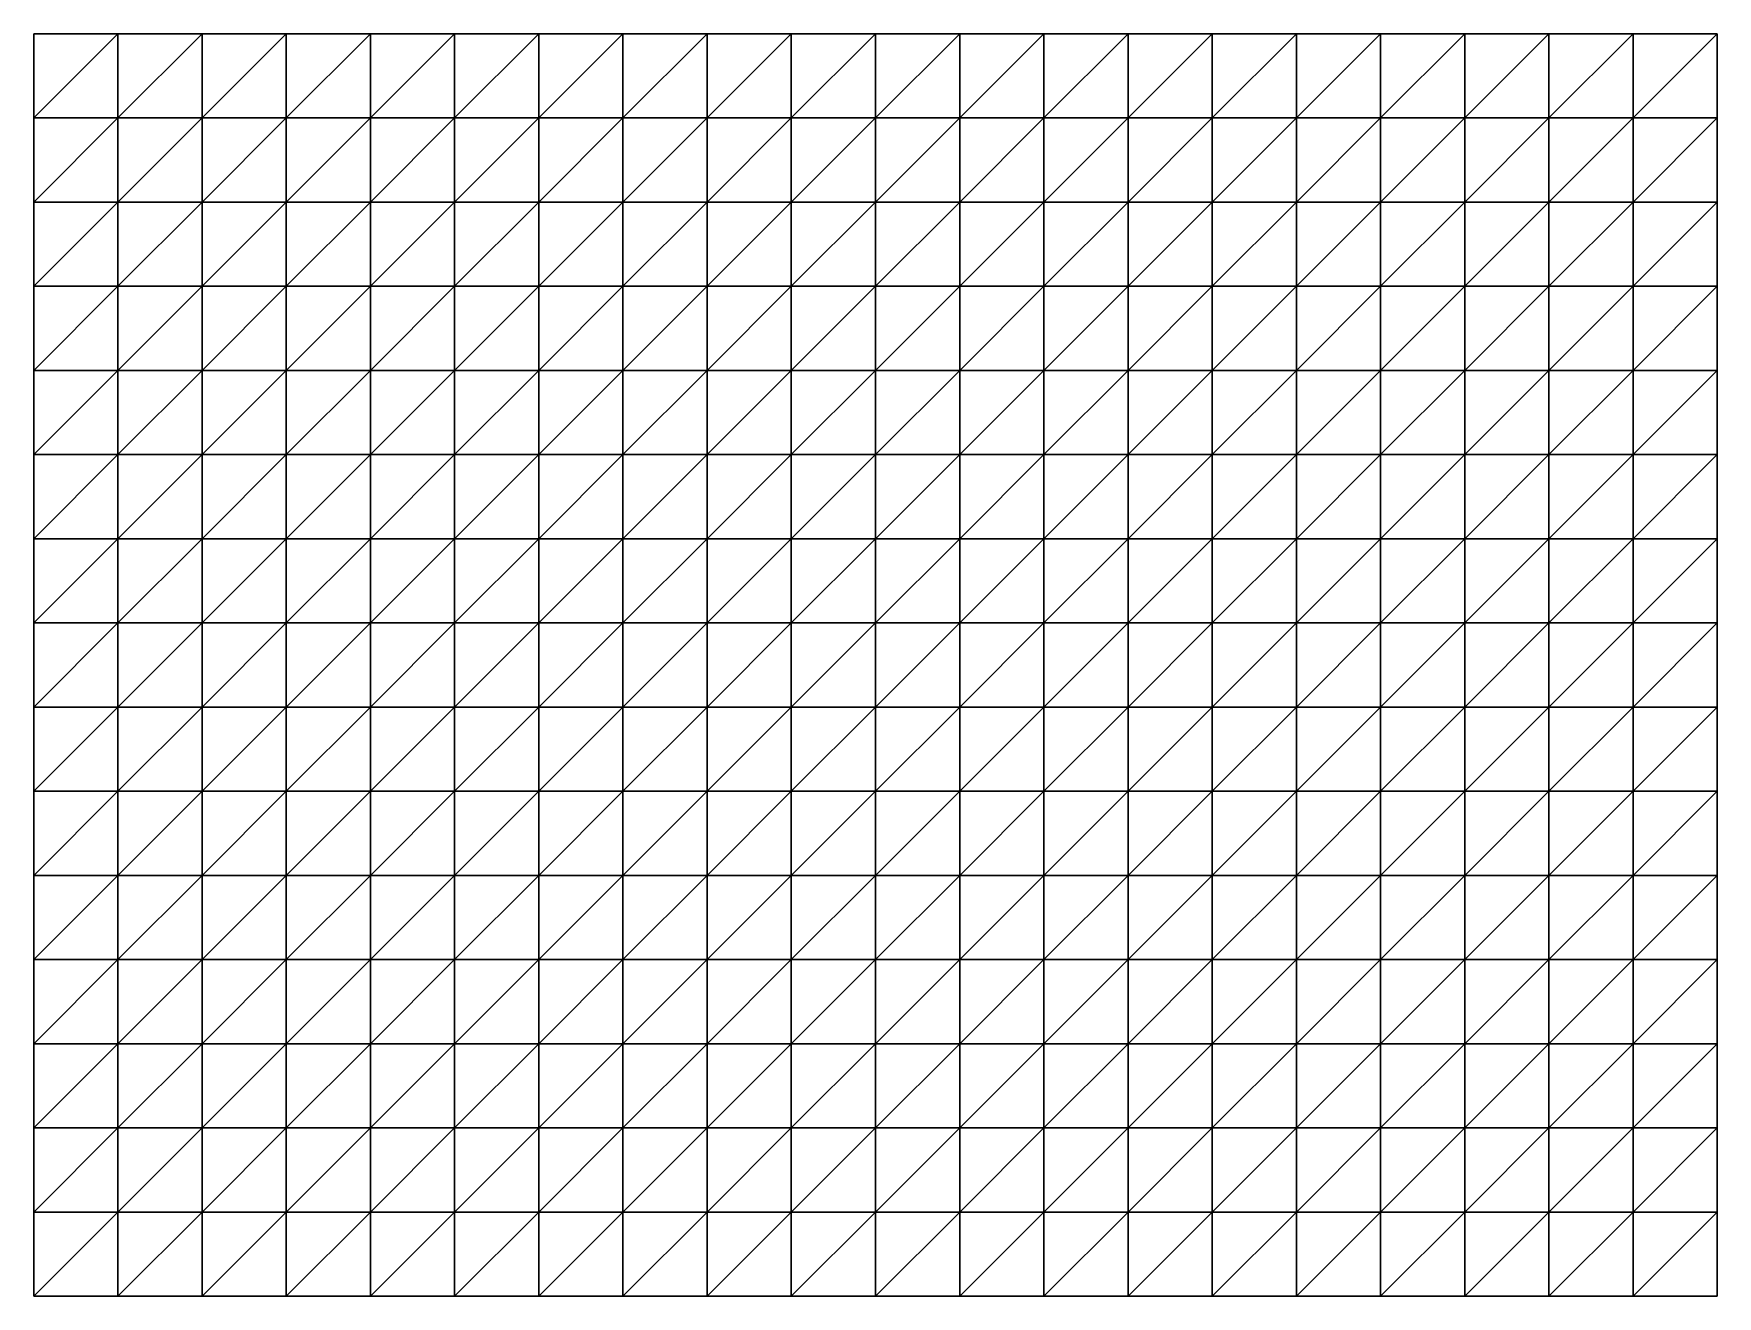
# Model space of a CAD drawing. Extents: x 330000 to 330200, y 6250000 to 6250150.
import ezdxf

# ---------------------------------------------------------------- set-up
doc = ezdxf.new("R2010")
doc.units = 0

msp = doc.modelspace()

# ---------------------------------------------------------------- linework, layer by layer
at = {"layer": 'Clay'}
for points in [[(330000, 6250140, 19.9), (330010, 6250140, 20.15), (330010, 6250150, 20.25)], [(330000, 6250140, 19.9), (330010, 6250150, 20.25), (330000, 6250150, 20)], [(330010, 6250150, 15.65), (330010, 6250140, 15.55), (330000, 6250140, 15.4)], [(330000, 6250150, 15.5), (330010, 6250150, 15.65), (330000, 6250140, 15.4)], [(330010, 6250150, 20.25), (330000, 6250150, 20), (330000, 6250150, 15.5)], [(330010, 6250150, 20.25), (330000, 6250150, 15.5), (330010, 6250150, 15.65)], [(330000, 6250150, 20), (330000, 6250140, 19.9), (330000, 6250140, 15.4)], [(330000, 6250150, 20), (330000, 6250140, 15.4), (330000, 6250150, 15.5)], [(330010, 6250140, 20.15), (330020, 6250140, 20.39), (330020, 6250150, 20.49)], [(330010, 6250140, 20.15), (330020, 6250150, 20.49), (330010, 6250150, 20.25)], [(330020, 6250150, 15.79), (330020, 6250140, 15.69), (330010, 6250140, 15.55)], [(330010, 6250150, 15.65), (330020, 6250150, 15.79), (330010, 6250140, 15.55)], [(330020, 6250150, 20.49), (330010, 6250150, 20.25), (330010, 6250150, 15.65)], [(330020, 6250150, 20.49), (330010, 6250150, 15.65), (330020, 6250150, 15.79)], [(330020, 6250140, 20.39), (330030, 6250140, 20.62), (330030, 6250150, 20.72)], [(330020, 6250140, 20.39), (330030, 6250150, 20.72), (330020, 6250150, 20.49)], [(330030, 6250150, 15.92), (330030, 6250140, 15.82), (330020, 6250140, 15.69)], [(330020, 6250150, 15.79), (330030, 6250150, 15.92), (330020, 6250140, 15.69)], [(330030, 6250150, 20.72), (330020, 6250150, 20.49), (330020, 6250150, 15.79)], [(330030, 6250150, 20.72), (330020, 6250150, 15.79), (330030, 6250150, 15.92)], [(330030, 6250140, 20.62), (330040, 6250140, 20.83), (330040, 6250150, 20.93)], [(330030, 6250140, 20.62), (330040, 6250150, 20.93), (330030, 6250150, 20.72)], [(330040, 6250150, 16.03), (330040, 6250140, 15.93), (330030, 6250140, 15.82)], [(330030, 6250150, 15.92), (330040, 6250150, 16.03), (330030, 6250140, 15.82)], [(330040, 6250150, 20.93), (330030, 6250150, 20.72), (330030, 6250150, 15.92)], [(330040, 6250150, 20.93), (330030, 6250150, 15.92), (330040, 6250150, 16.03)], [(330040, 6250140, 20.83), (330050, 6250140, 21.01), (330050, 6250150, 21.11)], [(330040, 6250140, 20.83), (330050, 6250150, 21.11), (330040, 6250150, 20.93)], [(330050, 6250150, 16.11), (330050, 6250140, 16.01), (330040, 6250140, 15.93)], [(330040, 6250150, 16.03), (330050, 6250150, 16.11), (330040, 6250140, 15.93)], [(330050, 6250150, 21.11), (330040, 6250150, 20.93), (330040, 6250150, 16.03)], [(330050, 6250150, 21.11), (330040, 6250150, 16.03), (330050, 6250150, 16.11)], [(330050, 6250140, 21.01), (330060, 6250140, 21.16), (330060, 6250150, 21.26)], [(330050, 6250140, 21.01), (330060, 6250150, 21.26), (330050, 6250150, 21.11)], [(330060, 6250150, 16.16), (330060, 6250140, 16.06), (330050, 6250140, 16.01)], [(330050, 6250150, 16.11), (330060, 6250150, 16.16), (330050, 6250140, 16.01)], [(330060, 6250150, 21.26), (330050, 6250150, 21.11), (330050, 6250150, 16.11)], [(330060, 6250150, 21.26), (330050, 6250150, 16.11), (330060, 6250150, 16.16)], [(330060, 6250140, 21.16), (330070, 6250140, 21.28), (330070, 6250150, 21.38)], [(330060, 6250140, 21.16), (330070, 6250150, 21.38), (330060, 6250150, 21.26)], [(330070, 6250150, 16.18), (330070, 6250140, 16.08), (330060, 6250140, 16.06)], [(330060, 6250150, 16.16), (330070, 6250150, 16.18), (330060, 6250140, 16.06)], [(330070, 6250150, 21.38), (330060, 6250150, 21.26), (330060, 6250150, 16.16)], [(330070, 6250150, 21.38), (330060, 6250150, 16.16), (330070, 6250150, 16.18)], [(330070, 6250140, 21.28), (330080, 6250140, 21.36), (330080, 6250150, 21.46)], [(330070, 6250140, 21.28), (330080, 6250150, 21.46), (330070, 6250150, 21.38)], [(330080, 6250150, 16.16), (330080, 6250140, 16.06), (330070, 6250140, 16.08)], [(330070, 6250150, 16.18), (330080, 6250150, 16.16), (330070, 6250140, 16.08)], [(330080, 6250150, 21.46), (330070, 6250150, 21.38), (330070, 6250150, 16.18)], [(330080, 6250150, 21.46), (330070, 6250150, 16.18), (330080, 6250150, 16.16)], [(330080, 6250140, 21.36), (330090, 6250140, 21.4), (330090, 6250150, 21.5)], [(330080, 6250140, 21.36), (330090, 6250150, 21.5), (330080, 6250150, 21.46)], [(330090, 6250150, 16.1), (330090, 6250140, 16), (330080, 6250140, 16.06)], [(330080, 6250150, 16.16), (330090, 6250150, 16.1), (330080, 6250140, 16.06)], [(330090, 6250150, 21.5), (330080, 6250150, 21.46), (330080, 6250150, 16.16)], [(330090, 6250150, 21.5), (330080, 6250150, 16.16), (330090, 6250150, 16.1)], [(330090, 6250140, 21.4), (330100, 6250140, 21.39), (330100, 6250150, 21.49)], [(330090, 6250140, 21.4), (330100, 6250150, 21.49), (330090, 6250150, 21.5)], [(330100, 6250150, 15.99), (330100, 6250140, 15.89), (330090, 6250140, 16)], [(330090, 6250150, 16.1), (330100, 6250150, 15.99), (330090, 6250140, 16)], [(330100, 6250150, 21.49), (330090, 6250150, 21.5), (330090, 6250150, 16.1)], [(330100, 6250150, 21.49), (330090, 6250150, 16.1), (330100, 6250150, 15.99)], [(330100, 6250140, 21.39), (330110, 6250140, 21.35), (330110, 6250150, 21.45)], [(330100, 6250140, 21.39), (330110, 6250150, 21.45), (330100, 6250150, 21.49)], [(330110, 6250150, 15.85), (330110, 6250140, 15.75), (330100, 6250140, 15.89)], [(330100, 6250150, 15.99), (330110, 6250150, 15.85), (330100, 6250140, 15.89)], [(330110, 6250150, 21.45), (330100, 6250150, 21.49), (330100, 6250150, 15.99)], [(330110, 6250150, 21.45), (330100, 6250150, 15.99), (330110, 6250150, 15.85)], [(330110, 6250140, 21.35), (330120, 6250140, 21.26), (330120, 6250150, 21.36)], [(330110, 6250140, 21.35), (330120, 6250150, 21.36), (330110, 6250150, 21.45)], [(330120, 6250150, 15.66), (330120, 6250140, 15.56), (330110, 6250140, 15.75)], [(330110, 6250150, 15.85), (330120, 6250150, 15.66), (330110, 6250140, 15.75)], [(330120, 6250150, 21.36), (330110, 6250150, 21.45), (330110, 6250150, 15.85)], [(330120, 6250150, 21.36), (330110, 6250150, 15.85), (330120, 6250150, 15.66)], [(330120, 6250140, 21.26), (330130, 6250140, 21.14), (330130, 6250150, 21.24)], [(330120, 6250140, 21.26), (330130, 6250150, 21.24), (330120, 6250150, 21.36)], [(330130, 6250150, 15.44), (330130, 6250140, 15.34), (330120, 6250140, 15.56)], [(330120, 6250150, 15.66), (330130, 6250150, 15.44), (330120, 6250140, 15.56)], [(330130, 6250150, 21.24), (330120, 6250150, 21.36), (330120, 6250150, 15.66)], [(330130, 6250150, 21.24), (330120, 6250150, 15.66), (330130, 6250150, 15.44)], [(330130, 6250140, 21.14), (330140, 6250140, 20.98), (330140, 6250150, 21.09)], [(330130, 6250140, 21.14), (330140, 6250150, 21.09), (330130, 6250150, 21.24)], [(330140, 6250150, 15.19), (330140, 6250140, 15.09), (330130, 6250140, 15.34)], [(330130, 6250150, 15.44), (330140, 6250150, 15.19), (330130, 6250140, 15.34)], [(330140, 6250150, 21.09), (330130, 6250150, 21.24), (330130, 6250150, 15.44)], [(330140, 6250150, 21.09), (330130, 6250150, 15.44), (330140, 6250150, 15.19)], [(330140, 6250140, 20.98), (330150, 6250140, 20.8), (330150, 6250150, 20.9)], [(330140, 6250140, 20.98), (330150, 6250150, 20.9), (330140, 6250150, 21.09)], [(330150, 6250150, 14.9), (330150, 6250140, 14.8), (330140, 6250140, 15.09)], [(330140, 6250150, 15.19), (330150, 6250150, 14.9), (330140, 6250140, 15.09)], [(330150, 6250150, 20.9), (330140, 6250150, 21.09), (330140, 6250150, 15.19)], [(330150, 6250150, 20.9), (330140, 6250150, 15.19), (330150, 6250150, 14.9)], [(330150, 6250140, 20.8), (330160, 6250140, 20.59), (330160, 6250150, 20.69)], [(330150, 6250140, 20.8), (330160, 6250150, 20.69), (330150, 6250150, 20.9)], [(330160, 6250150, 14.59), (330160, 6250140, 14.49), (330150, 6250140, 14.8)], [(330150, 6250150, 14.9), (330160, 6250150, 14.59), (330150, 6250140, 14.8)], [(330160, 6250150, 20.69), (330150, 6250150, 20.9), (330150, 6250150, 14.9)], [(330160, 6250150, 20.69), (330150, 6250150, 14.9), (330160, 6250150, 14.59)], [(330160, 6250140, 20.59), (330170, 6250140, 20.36), (330170, 6250150, 20.45)], [(330160, 6250140, 20.59), (330170, 6250150, 20.45), (330160, 6250150, 20.69)], [(330170, 6250150, 14.26), (330170, 6250140, 14.15), (330160, 6250140, 14.49)], [(330160, 6250150, 14.59), (330170, 6250150, 14.26), (330160, 6250140, 14.49)], [(330170, 6250150, 20.45), (330160, 6250150, 20.69), (330160, 6250150, 14.59)], [(330170, 6250150, 20.45), (330160, 6250150, 14.59), (330170, 6250150, 14.26)], [(330170, 6250140, 20.36), (330180, 6250140, 20.11), (330180, 6250150, 20.21)], [(330170, 6250140, 20.36), (330180, 6250150, 20.21), (330170, 6250150, 20.45)], [(330180, 6250150, 13.91), (330180, 6250140, 13.81), (330170, 6250140, 14.15)], [(330170, 6250150, 14.26), (330180, 6250150, 13.91), (330170, 6250140, 14.15)], [(330180, 6250150, 20.21), (330170, 6250150, 20.45), (330170, 6250150, 14.26)], [(330180, 6250150, 20.21), (330170, 6250150, 14.26), (330180, 6250150, 13.91)], [(330180, 6250140, 20.11), (330190, 6250140, 19.86), (330190, 6250150, 19.96)], [(330180, 6250140, 20.11), (330190, 6250150, 19.96), (330180, 6250150, 20.21)], [(330190, 6250150, 13.56), (330190, 6250140, 13.46), (330180, 6250140, 13.81)], [(330180, 6250150, 13.91), (330190, 6250150, 13.56), (330180, 6250140, 13.81)], [(330190, 6250150, 19.96), (330180, 6250150, 20.21), (330180, 6250150, 13.91)], [(330190, 6250150, 19.96), (330180, 6250150, 13.91), (330190, 6250150, 13.56)], [(330190, 6250140, 19.86), (330200, 6250140, 19.61), (330200, 6250150, 19.71)], [(330190, 6250140, 19.86), (330200, 6250150, 19.71), (330190, 6250150, 19.96)], [(330200, 6250150, 13.21), (330200, 6250140, 13.11), (330190, 6250140, 13.46)], [(330190, 6250150, 13.56), (330200, 6250150, 13.21), (330190, 6250140, 13.46)], [(330200, 6250150, 19.71), (330190, 6250150, 19.96), (330190, 6250150, 13.56)], [(330200, 6250150, 19.71), (330190, 6250150, 13.56), (330200, 6250150, 13.21)], [(330200, 6250140, 19.61), (330200, 6250150, 19.71), (330200, 6250150, 13.21)], [(330200, 6250140, 19.61), (330200, 6250150, 13.21), (330200, 6250140, 13.11)], [(330000, 6250130, 19.8), (330010, 6250130, 20.05), (330010, 6250140, 20.15)], [(330000, 6250130, 19.8), (330010, 6250140, 20.15), (330000, 6250140, 19.9)], [(330010, 6250140, 15.55), (330010, 6250130, 15.45), (330000, 6250130, 15.3)], [(330000, 6250140, 15.4), (330010, 6250140, 15.55), (330000, 6250130, 15.3)], [(330000, 6250140, 19.9), (330000, 6250130, 19.8), (330000, 6250130, 15.3)], [(330000, 6250140, 19.9), (330000, 6250130, 15.3), (330000, 6250140, 15.4)], [(330010, 6250130, 20.05), (330020, 6250130, 20.29), (330020, 6250140, 20.39)], [(330010, 6250130, 20.05), (330020, 6250140, 20.39), (330010, 6250140, 20.15)], [(330020, 6250140, 15.69), (330020, 6250130, 15.59), (330010, 6250130, 15.45)], [(330010, 6250140, 15.55), (330020, 6250140, 15.69), (330010, 6250130, 15.45)], [(330020, 6250130, 20.29), (330030, 6250130, 20.52), (330030, 6250140, 20.62)], [(330020, 6250130, 20.29), (330030, 6250140, 20.62), (330020, 6250140, 20.39)], [(330030, 6250140, 15.82), (330030, 6250130, 15.72), (330020, 6250130, 15.59)], [(330020, 6250140, 15.69), (330030, 6250140, 15.82), (330020, 6250130, 15.59)], [(330030, 6250130, 20.52), (330040, 6250130, 20.73), (330040, 6250140, 20.83)], [(330030, 6250130, 20.52), (330040, 6250140, 20.83), (330030, 6250140, 20.62)], [(330040, 6250140, 15.93), (330040, 6250130, 15.83), (330030, 6250130, 15.72)], [(330030, 6250140, 15.82), (330040, 6250140, 15.93), (330030, 6250130, 15.72)], [(330040, 6250130, 20.73), (330050, 6250130, 20.91), (330050, 6250140, 21.01)], [(330040, 6250130, 20.73), (330050, 6250140, 21.01), (330040, 6250140, 20.83)], [(330050, 6250140, 16.01), (330050, 6250130, 15.91), (330040, 6250130, 15.83)], [(330040, 6250140, 15.93), (330050, 6250140, 16.01), (330040, 6250130, 15.83)], [(330050, 6250130, 20.91), (330060, 6250130, 21.06), (330060, 6250140, 21.16)], [(330050, 6250130, 20.91), (330060, 6250140, 21.16), (330050, 6250140, 21.01)], [(330060, 6250140, 16.06), (330060, 6250130, 15.96), (330050, 6250130, 15.91)], [(330050, 6250140, 16.01), (330060, 6250140, 16.06), (330050, 6250130, 15.91)], [(330060, 6250130, 21.06), (330070, 6250130, 21.18), (330070, 6250140, 21.28)], [(330060, 6250130, 21.06), (330070, 6250140, 21.28), (330060, 6250140, 21.16)], [(330070, 6250140, 16.08), (330070, 6250130, 15.98), (330060, 6250130, 15.96)], [(330060, 6250140, 16.06), (330070, 6250140, 16.08), (330060, 6250130, 15.96)], [(330070, 6250130, 21.18), (330080, 6250130, 21.26), (330080, 6250140, 21.36)], [(330070, 6250130, 21.18), (330080, 6250140, 21.36), (330070, 6250140, 21.28)], [(330080, 6250140, 16.06), (330080, 6250130, 15.96), (330070, 6250130, 15.98)], [(330070, 6250140, 16.08), (330080, 6250140, 16.06), (330070, 6250130, 15.98)], [(330080, 6250130, 21.26), (330090, 6250130, 21.3), (330090, 6250140, 21.4)], [(330080, 6250130, 21.26), (330090, 6250140, 21.4), (330080, 6250140, 21.36)], [(330090, 6250140, 16), (330090, 6250130, 15.9), (330080, 6250130, 15.96)], [(330080, 6250140, 16.06), (330090, 6250140, 16), (330080, 6250130, 15.96)], [(330090, 6250130, 21.3), (330100, 6250130, 21.29), (330100, 6250140, 21.39)], [(330090, 6250130, 21.3), (330100, 6250140, 21.39), (330090, 6250140, 21.4)], [(330100, 6250140, 15.89), (330100, 6250130, 15.79), (330090, 6250130, 15.9)], [(330090, 6250140, 16), (330100, 6250140, 15.89), (330090, 6250130, 15.9)], [(330100, 6250130, 21.29), (330110, 6250130, 21.25), (330110, 6250140, 21.35)], [(330100, 6250130, 21.29), (330110, 6250140, 21.35), (330100, 6250140, 21.39)], [(330110, 6250140, 15.75), (330110, 6250130, 15.65), (330100, 6250130, 15.79)], [(330100, 6250140, 15.89), (330110, 6250140, 15.75), (330100, 6250130, 15.79)], [(330110, 6250130, 21.25), (330120, 6250130, 21.16), (330120, 6250140, 21.26)], [(330110, 6250130, 21.25), (330120, 6250140, 21.26), (330110, 6250140, 21.35)], [(330120, 6250140, 15.56), (330120, 6250130, 15.46), (330110, 6250130, 15.65)], [(330110, 6250140, 15.75), (330120, 6250140, 15.56), (330110, 6250130, 15.65)], [(330120, 6250130, 21.16), (330130, 6250130, 21.04), (330130, 6250140, 21.14)], [(330120, 6250130, 21.16), (330130, 6250140, 21.14), (330120, 6250140, 21.26)], [(330130, 6250140, 15.34), (330130, 6250130, 15.24), (330120, 6250130, 15.46)], [(330120, 6250140, 15.56), (330130, 6250140, 15.34), (330120, 6250130, 15.46)], [(330130, 6250130, 21.04), (330140, 6250130, 20.89), (330140, 6250140, 20.98)], [(330130, 6250130, 21.04), (330140, 6250140, 20.98), (330130, 6250140, 21.14)], [(330140, 6250140, 15.09), (330140, 6250130, 14.98), (330130, 6250130, 15.24)], [(330130, 6250140, 15.34), (330140, 6250140, 15.09), (330130, 6250130, 15.24)], [(330140, 6250130, 20.89), (330150, 6250130, 20.7), (330150, 6250140, 20.8)], [(330140, 6250130, 20.89), (330150, 6250140, 20.8), (330140, 6250140, 20.98)], [(330150, 6250140, 14.8), (330150, 6250130, 14.7), (330140, 6250130, 14.98)], [(330140, 6250140, 15.09), (330150, 6250140, 14.8), (330140, 6250130, 14.98)], [(330150, 6250130, 20.7), (330160, 6250130, 20.49), (330160, 6250140, 20.59)], [(330150, 6250130, 20.7), (330160, 6250140, 20.59), (330150, 6250140, 20.8)], [(330160, 6250140, 14.49), (330160, 6250130, 14.39), (330150, 6250130, 14.7)], [(330150, 6250140, 14.8), (330160, 6250140, 14.49), (330150, 6250130, 14.7)], [(330160, 6250130, 20.49), (330170, 6250130, 20.25), (330170, 6250140, 20.36)], [(330160, 6250130, 20.49), (330170, 6250140, 20.36), (330160, 6250140, 20.59)], [(330170, 6250140, 14.15), (330170, 6250130, 14.05), (330160, 6250130, 14.39)], [(330160, 6250140, 14.49), (330170, 6250140, 14.15), (330160, 6250130, 14.39)], [(330170, 6250130, 20.25), (330180, 6250130, 20.01), (330180, 6250140, 20.11)], [(330170, 6250130, 20.25), (330180, 6250140, 20.11), (330170, 6250140, 20.36)], [(330180, 6250140, 13.81), (330180, 6250130, 13.71), (330170, 6250130, 14.05)], [(330170, 6250140, 14.15), (330180, 6250140, 13.81), (330170, 6250130, 14.05)], [(330180, 6250130, 20.01), (330190, 6250130, 19.76), (330190, 6250140, 19.86)], [(330180, 6250130, 20.01), (330190, 6250140, 19.86), (330180, 6250140, 20.11)], [(330190, 6250140, 13.46), (330190, 6250130, 13.36), (330180, 6250130, 13.71)], [(330180, 6250140, 13.81), (330190, 6250140, 13.46), (330180, 6250130, 13.71)], [(330190, 6250130, 19.76), (330200, 6250130, 19.51), (330200, 6250140, 19.61)], [(330190, 6250130, 19.76), (330200, 6250140, 19.61), (330190, 6250140, 19.86)], [(330200, 6250140, 13.11), (330200, 6250130, 13.01), (330190, 6250130, 13.36)], [(330190, 6250140, 13.46), (330200, 6250140, 13.11), (330190, 6250130, 13.36)], [(330200, 6250130, 19.51), (330200, 6250140, 19.61), (330200, 6250140, 13.11)], [(330200, 6250130, 19.51), (330200, 6250140, 13.11), (330200, 6250130, 13.01)], [(330000, 6250120, 19.7), (330010, 6250120, 19.95), (330010, 6250130, 20.05)], [(330000, 6250120, 19.7), (330010, 6250130, 20.05), (330000, 6250130, 19.8)], [(330010, 6250130, 15.45), (330010, 6250120, 15.35), (330000, 6250120, 15.2)], [(330000, 6250130, 15.3), (330010, 6250130, 15.45), (330000, 6250120, 15.2)], [(330000, 6250130, 19.8), (330000, 6250120, 19.7), (330000, 6250120, 15.2)], [(330000, 6250130, 19.8), (330000, 6250120, 15.2), (330000, 6250130, 15.3)], [(330010, 6250120, 19.95), (330020, 6250120, 20.19), (330020, 6250130, 20.29)], [(330010, 6250120, 19.95), (330020, 6250130, 20.29), (330010, 6250130, 20.05)], [(330020, 6250130, 15.59), (330020, 6250120, 15.49), (330010, 6250120, 15.35)], [(330010, 6250130, 15.45), (330020, 6250130, 15.59), (330010, 6250120, 15.35)], [(330020, 6250120, 20.19), (330030, 6250120, 20.42), (330030, 6250130, 20.52)], [(330020, 6250120, 20.19), (330030, 6250130, 20.52), (330020, 6250130, 20.29)], [(330030, 6250130, 15.72), (330030, 6250120, 15.62), (330020, 6250120, 15.49)], [(330020, 6250130, 15.59), (330030, 6250130, 15.72), (330020, 6250120, 15.49)], [(330030, 6250120, 20.42), (330040, 6250120, 20.63), (330040, 6250130, 20.73)], [(330030, 6250120, 20.42), (330040, 6250130, 20.73), (330030, 6250130, 20.52)], [(330040, 6250130, 15.83), (330040, 6250120, 15.73), (330030, 6250120, 15.62)], [(330030, 6250130, 15.72), (330040, 6250130, 15.83), (330030, 6250120, 15.62)], [(330040, 6250120, 20.63), (330050, 6250120, 20.81), (330050, 6250130, 20.91)], [(330040, 6250120, 20.63), (330050, 6250130, 20.91), (330040, 6250130, 20.73)], [(330050, 6250130, 15.91), (330050, 6250120, 15.81), (330040, 6250120, 15.73)], [(330040, 6250130, 15.83), (330050, 6250130, 15.91), (330040, 6250120, 15.73)], [(330050, 6250120, 20.81), (330060, 6250120, 20.96), (330060, 6250130, 21.06)], [(330050, 6250120, 20.81), (330060, 6250130, 21.06), (330050, 6250130, 20.91)], [(330060, 6250130, 15.96), (330060, 6250120, 15.86), (330050, 6250120, 15.81)], [(330050, 6250130, 15.91), (330060, 6250130, 15.96), (330050, 6250120, 15.81)], [(330060, 6250120, 20.96), (330070, 6250120, 21.08), (330070, 6250130, 21.18)], [(330060, 6250120, 20.96), (330070, 6250130, 21.18), (330060, 6250130, 21.06)], [(330070, 6250130, 15.98), (330070, 6250120, 15.88), (330060, 6250120, 15.86)], [(330060, 6250130, 15.96), (330070, 6250130, 15.98), (330060, 6250120, 15.86)], [(330070, 6250120, 21.08), (330080, 6250120, 21.16), (330080, 6250130, 21.26)], [(330070, 6250120, 21.08), (330080, 6250130, 21.26), (330070, 6250130, 21.18)], [(330080, 6250130, 15.96), (330080, 6250120, 15.86), (330070, 6250120, 15.88)], [(330070, 6250130, 15.98), (330080, 6250130, 15.96), (330070, 6250120, 15.88)], [(330080, 6250120, 21.16), (330090, 6250120, 21.2), (330090, 6250130, 21.3)], [(330080, 6250120, 21.16), (330090, 6250130, 21.3), (330080, 6250130, 21.26)], [(330090, 6250130, 15.9), (330090, 6250120, 15.8), (330080, 6250120, 15.86)], [(330080, 6250130, 15.96), (330090, 6250130, 15.9), (330080, 6250120, 15.86)], [(330090, 6250120, 21.2), (330100, 6250120, 21.19), (330100, 6250130, 21.29)], [(330090, 6250120, 21.2), (330100, 6250130, 21.29), (330090, 6250130, 21.3)], [(330100, 6250130, 15.79), (330100, 6250120, 15.69), (330090, 6250120, 15.8)], [(330090, 6250130, 15.9), (330100, 6250130, 15.79), (330090, 6250120, 15.8)], [(330100, 6250120, 21.19), (330110, 6250120, 21.15), (330110, 6250130, 21.25)], [(330100, 6250120, 21.19), (330110, 6250130, 21.25), (330100, 6250130, 21.29)], [(330110, 6250130, 15.65), (330110, 6250120, 15.55), (330100, 6250120, 15.69)], [(330100, 6250130, 15.79), (330110, 6250130, 15.65), (330100, 6250120, 15.69)], [(330110, 6250120, 21.15), (330120, 6250120, 21.06), (330120, 6250130, 21.16)], [(330110, 6250120, 21.15), (330120, 6250130, 21.16), (330110, 6250130, 21.25)], [(330120, 6250130, 15.46), (330120, 6250120, 15.36), (330110, 6250120, 15.55)], [(330110, 6250130, 15.65), (330120, 6250130, 15.46), (330110, 6250120, 15.55)], [(330120, 6250120, 21.06), (330130, 6250120, 20.94), (330130, 6250130, 21.04)], [(330120, 6250120, 21.06), (330130, 6250130, 21.04), (330120, 6250130, 21.16)], [(330130, 6250130, 15.24), (330130, 6250120, 15.14), (330120, 6250120, 15.36)], [(330120, 6250130, 15.46), (330130, 6250130, 15.24), (330120, 6250120, 15.36)], [(330130, 6250120, 20.94), (330140, 6250120, 20.79), (330140, 6250130, 20.89)], [(330130, 6250120, 20.94), (330140, 6250130, 20.89), (330130, 6250130, 21.04)], [(330140, 6250130, 14.98), (330140, 6250120, 14.88), (330130, 6250120, 15.14)], [(330130, 6250130, 15.24), (330140, 6250130, 14.98), (330130, 6250120, 15.14)], [(330140, 6250120, 20.79), (330150, 6250120, 20.6), (330150, 6250130, 20.7)], [(330140, 6250120, 20.79), (330150, 6250130, 20.7), (330140, 6250130, 20.89)], [(330150, 6250130, 14.7), (330150, 6250120, 14.6), (330140, 6250120, 14.88)], [(330140, 6250130, 14.98), (330150, 6250130, 14.7), (330140, 6250120, 14.88)], [(330150, 6250120, 20.6), (330160, 6250120, 20.39), (330160, 6250130, 20.49)], [(330150, 6250120, 20.6), (330160, 6250130, 20.49), (330150, 6250130, 20.7)], [(330160, 6250130, 14.39), (330160, 6250120, 14.29), (330150, 6250120, 14.6)], [(330150, 6250130, 14.7), (330160, 6250130, 14.39), (330150, 6250120, 14.6)], [(330160, 6250120, 20.39), (330170, 6250120, 20.16), (330170, 6250130, 20.25)], [(330160, 6250120, 20.39), (330170, 6250130, 20.25), (330160, 6250130, 20.49)], [(330170, 6250130, 14.05), (330170, 6250120, 13.96), (330160, 6250120, 14.29)], [(330160, 6250130, 14.39), (330170, 6250130, 14.05), (330160, 6250120, 14.29)], [(330170, 6250120, 20.16), (330180, 6250120, 19.91), (330180, 6250130, 20.01)], [(330170, 6250120, 20.16), (330180, 6250130, 20.01), (330170, 6250130, 20.25)], [(330180, 6250130, 13.71), (330180, 6250120, 13.61), (330170, 6250120, 13.96)], [(330170, 6250130, 14.05), (330180, 6250130, 13.71), (330170, 6250120, 13.96)], [(330180, 6250120, 19.91), (330190, 6250120, 19.66), (330190, 6250130, 19.76)], [(330180, 6250120, 19.91), (330190, 6250130, 19.76), (330180, 6250130, 20.01)], [(330190, 6250130, 13.36), (330190, 6250120, 13.26), (330180, 6250120, 13.61)], [(330180, 6250130, 13.71), (330190, 6250130, 13.36), (330180, 6250120, 13.61)], [(330190, 6250120, 19.66), (330200, 6250120, 19.41), (330200, 6250130, 19.51)], [(330190, 6250120, 19.66), (330200, 6250130, 19.51), (330190, 6250130, 19.76)], [(330200, 6250130, 13.01), (330200, 6250120, 12.91), (330190, 6250120, 13.26)], [(330190, 6250130, 13.36), (330200, 6250130, 13.01), (330190, 6250120, 13.26)], [(330200, 6250120, 19.41), (330200, 6250130, 19.51), (330200, 6250130, 13.01)], [(330200, 6250120, 19.41), (330200, 6250130, 13.01), (330200, 6250120, 12.91)], [(330000, 6250110, 19.6), (330010, 6250110, 19.85), (330010, 6250120, 19.95)], [(330000, 6250110, 19.6), (330010, 6250120, 19.95), (330000, 6250120, 19.7)], [(330010, 6250120, 15.35), (330010, 6250110, 15.25), (330000, 6250110, 15.1)], [(330000, 6250120, 15.2), (330010, 6250120, 15.35), (330000, 6250110, 15.1)], [(330000, 6250120, 19.7), (330000, 6250110, 19.6), (330000, 6250110, 15.1)], [(330000, 6250120, 19.7), (330000, 6250110, 15.1), (330000, 6250120, 15.2)], [(330010, 6250110, 19.85), (330020, 6250110, 20.09), (330020, 6250120, 20.19)], [(330010, 6250110, 19.85), (330020, 6250120, 20.19), (330010, 6250120, 19.95)], [(330020, 6250120, 15.49), (330020, 6250110, 15.39), (330010, 6250110, 15.25)], [(330010, 6250120, 15.35), (330020, 6250120, 15.49), (330010, 6250110, 15.25)], [(330020, 6250110, 20.09), (330030, 6250110, 20.32), (330030, 6250120, 20.42)], [(330020, 6250110, 20.09), (330030, 6250120, 20.42), (330020, 6250120, 20.19)], [(330030, 6250120, 15.62), (330030, 6250110, 15.52), (330020, 6250110, 15.39)], [(330020, 6250120, 15.49), (330030, 6250120, 15.62), (330020, 6250110, 15.39)], [(330030, 6250110, 20.32), (330040, 6250110, 20.53), (330040, 6250120, 20.63)], [(330030, 6250110, 20.32), (330040, 6250120, 20.63), (330030, 6250120, 20.42)], [(330040, 6250120, 15.73), (330040, 6250110, 15.63), (330030, 6250110, 15.52)], [(330030, 6250120, 15.62), (330040, 6250120, 15.73), (330030, 6250110, 15.52)], [(330040, 6250110, 20.53), (330050, 6250110, 20.71), (330050, 6250120, 20.81)], [(330040, 6250110, 20.53), (330050, 6250120, 20.81), (330040, 6250120, 20.63)], [(330050, 6250120, 15.81), (330050, 6250110, 15.71), (330040, 6250110, 15.63)], [(330040, 6250120, 15.73), (330050, 6250120, 15.81), (330040, 6250110, 15.63)], [(330050, 6250110, 20.71), (330060, 6250110, 20.86), (330060, 6250120, 20.96)], [(330050, 6250110, 20.71), (330060, 6250120, 20.96), (330050, 6250120, 20.81)], [(330060, 6250120, 15.86), (330060, 6250110, 15.76), (330050, 6250110, 15.71)], [(330050, 6250120, 15.81), (330060, 6250120, 15.86), (330050, 6250110, 15.71)], [(330060, 6250110, 20.86), (330070, 6250110, 20.98), (330070, 6250120, 21.08)], [(330060, 6250110, 20.86), (330070, 6250120, 21.08), (330060, 6250120, 20.96)], [(330070, 6250120, 15.88), (330070, 6250110, 15.78), (330060, 6250110, 15.76)], [(330060, 6250120, 15.86), (330070, 6250120, 15.88), (330060, 6250110, 15.76)], [(330070, 6250110, 20.98), (330080, 6250110, 21.06), (330080, 6250120, 21.16)], [(330070, 6250110, 20.98), (330080, 6250120, 21.16), (330070, 6250120, 21.08)], [(330080, 6250120, 15.86), (330080, 6250110, 15.76), (330070, 6250110, 15.78)], [(330070, 6250120, 15.88), (330080, 6250120, 15.86), (330070, 6250110, 15.78)], [(330080, 6250110, 21.06), (330090, 6250110, 21.1), (330090, 6250120, 21.2)], [(330080, 6250110, 21.06), (330090, 6250120, 21.2), (330080, 6250120, 21.16)], [(330090, 6250120, 15.8), (330090, 6250110, 15.7), (330080, 6250110, 15.76)], [(330080, 6250120, 15.86), (330090, 6250120, 15.8), (330080, 6250110, 15.76)], [(330090, 6250110, 21.1), (330100, 6250110, 21.09), (330100, 6250120, 21.19)], [(330090, 6250110, 21.1), (330100, 6250120, 21.19), (330090, 6250120, 21.2)], [(330100, 6250120, 15.69), (330100, 6250110, 15.59), (330090, 6250110, 15.7)], [(330090, 6250120, 15.8), (330100, 6250120, 15.69), (330090, 6250110, 15.7)], [(330100, 6250110, 21.09), (330110, 6250110, 21.05), (330110, 6250120, 21.15)], [(330100, 6250110, 21.09), (330110, 6250120, 21.15), (330100, 6250120, 21.19)], [(330110, 6250120, 15.55), (330110, 6250110, 15.45), (330100, 6250110, 15.59)], [(330100, 6250120, 15.69), (330110, 6250120, 15.55), (330100, 6250110, 15.59)], [(330110, 6250110, 21.05), (330120, 6250110, 20.96), (330120, 6250120, 21.06)], [(330110, 6250110, 21.05), (330120, 6250120, 21.06), (330110, 6250120, 21.15)], [(330120, 6250120, 15.36), (330120, 6250110, 15.26), (330110, 6250110, 15.45)], [(330110, 6250120, 15.55), (330120, 6250120, 15.36), (330110, 6250110, 15.45)], [(330120, 6250110, 20.96), (330130, 6250110, 20.84), (330130, 6250120, 20.94)], [(330120, 6250110, 20.96), (330130, 6250120, 20.94), (330120, 6250120, 21.06)], [(330130, 6250120, 15.14), (330130, 6250110, 15.04), (330120, 6250110, 15.26)], [(330120, 6250120, 15.36), (330130, 6250120, 15.14), (330120, 6250110, 15.26)], [(330130, 6250110, 20.84), (330140, 6250110, 20.68), (330140, 6250120, 20.79)], [(330130, 6250110, 20.84), (330140, 6250120, 20.79), (330130, 6250120, 20.94)], [(330140, 6250120, 14.88), (330140, 6250110, 14.79), (330130, 6250110, 15.04)], [(330130, 6250120, 15.14), (330140, 6250120, 14.88), (330130, 6250110, 15.04)], [(330140, 6250110, 20.68), (330150, 6250110, 20.5), (330150, 6250120, 20.6)], [(330140, 6250110, 20.68), (330150, 6250120, 20.6), (330140, 6250120, 20.79)], [(330150, 6250120, 14.6), (330150, 6250110, 14.5), (330140, 6250110, 14.79)], [(330140, 6250120, 14.88), (330150, 6250120, 14.6), (330140, 6250110, 14.79)], [(330150, 6250110, 20.5), (330160, 6250110, 20.29), (330160, 6250120, 20.39)], [(330150, 6250110, 20.5), (330160, 6250120, 20.39), (330150, 6250120, 20.6)], [(330160, 6250120, 14.29), (330160, 6250110, 14.19), (330150, 6250110, 14.5)], [(330150, 6250120, 14.6), (330160, 6250120, 14.29), (330150, 6250110, 14.5)], [(330160, 6250110, 20.29), (330170, 6250110, 20.05), (330170, 6250120, 20.16)], [(330160, 6250110, 20.29), (330170, 6250120, 20.16), (330160, 6250120, 20.39)], [(330170, 6250120, 13.96), (330170, 6250110, 13.86), (330160, 6250110, 14.19)], [(330160, 6250120, 14.29), (330170, 6250120, 13.96), (330160, 6250110, 14.19)], [(330170, 6250110, 20.05), (330180, 6250110, 19.81), (330180, 6250120, 19.91)], [(330170, 6250110, 20.05), (330180, 6250120, 19.91), (330170, 6250120, 20.16)], [(330180, 6250120, 13.61), (330180, 6250110, 13.51), (330170, 6250110, 13.86)], [(330170, 6250120, 13.96), (330180, 6250120, 13.61), (330170, 6250110, 13.86)], [(330180, 6250110, 19.81), (330190, 6250110, 19.56), (330190, 6250120, 19.66)], [(330180, 6250110, 19.81), (330190, 6250120, 19.66), (330180, 6250120, 19.91)], [(330190, 6250120, 13.26), (330190, 6250110, 13.16), (330180, 6250110, 13.51)], [(330180, 6250120, 13.61), (330190, 6250120, 13.26), (330180, 6250110, 13.51)], [(330190, 6250110, 19.56), (330200, 6250110, 19.31), (330200, 6250120, 19.41)], [(330190, 6250110, 19.56), (330200, 6250120, 19.41), (330190, 6250120, 19.66)], [(330200, 6250120, 12.91), (330200, 6250110, 12.81), (330190, 6250110, 13.16)], [(330190, 6250120, 13.26), (330200, 6250120, 12.91), (330190, 6250110, 13.16)], [(330200, 6250110, 19.31), (330200, 6250120, 19.41), (330200, 6250120, 12.91)], [(330200, 6250110, 19.31), (330200, 6250120, 12.91), (330200, 6250110, 12.81)], [(330000, 6250100, 19.5), (330010, 6250100, 19.75), (330010, 6250110, 19.85)], [(330000, 6250100, 19.5), (330010, 6250110, 19.85), (330000, 6250110, 19.6)], [(330010, 6250110, 15.25), (330010, 6250100, 15.15), (330000, 6250100, 15)], [(330000, 6250110, 15.1), (330010, 6250110, 15.25), (330000, 6250100, 15)], [(330000, 6250110, 19.6), (330000, 6250100, 19.5), (330000, 6250100, 15)], [(330000, 6250110, 19.6), (330000, 6250100, 15), (330000, 6250110, 15.1)], [(330010, 6250100, 19.75), (330020, 6250100, 19.99), (330020, 6250110, 20.09)], [(330010, 6250100, 19.75), (330020, 6250110, 20.09), (330010, 6250110, 19.85)], [(330020, 6250110, 15.39), (330020, 6250100, 15.29), (330010, 6250100, 15.15)], [(330010, 6250110, 15.25), (330020, 6250110, 15.39), (330010, 6250100, 15.15)], [(330020, 6250100, 19.99), (330030, 6250100, 20.22), (330030, 6250110, 20.32)], [(330020, 6250100, 19.99), (330030, 6250110, 20.32), (330020, 6250110, 20.09)], [(330030, 6250110, 15.52), (330030, 6250100, 15.42), (330020, 6250100, 15.29)], [(330020, 6250110, 15.39), (330030, 6250110, 15.52), (330020, 6250100, 15.29)], [(330030, 6250100, 20.22), (330040, 6250100, 20.43), (330040, 6250110, 20.53)], [(330030, 6250100, 20.22), (330040, 6250110, 20.53), (330030, 6250110, 20.32)], [(330040, 6250110, 15.63), (330040, 6250100, 15.53), (330030, 6250100, 15.42)], [(330030, 6250110, 15.52), (330040, 6250110, 15.63), (330030, 6250100, 15.42)], [(330040, 6250100, 20.43), (330050, 6250100, 20.61), (330050, 6250110, 20.71)], [(330040, 6250100, 20.43), (330050, 6250110, 20.71), (330040, 6250110, 20.53)], [(330050, 6250110, 15.71), (330050, 6250100, 15.61), (330040, 6250100, 15.53)], [(330040, 6250110, 15.63), (330050, 6250110, 15.71), (330040, 6250100, 15.53)], [(330050, 6250100, 20.61), (330060, 6250100, 20.76), (330060, 6250110, 20.86)], [(330050, 6250100, 20.61), (330060, 6250110, 20.86), (330050, 6250110, 20.71)], [(330060, 6250110, 15.76), (330060, 6250100, 15.66), (330050, 6250100, 15.61)], [(330050, 6250110, 15.71), (330060, 6250110, 15.76), (330050, 6250100, 15.61)], [(330060, 6250100, 20.76), (330070, 6250100, 20.88), (330070, 6250110, 20.98)], [(330060, 6250100, 20.76), (330070, 6250110, 20.98), (330060, 6250110, 20.86)], [(330070, 6250110, 15.78), (330070, 6250100, 15.68), (330060, 6250100, 15.66)], [(330060, 6250110, 15.76), (330070, 6250110, 15.78), (330060, 6250100, 15.66)], [(330070, 6250100, 20.88), (330080, 6250100, 20.96), (330080, 6250110, 21.06)], [(330070, 6250100, 20.88), (330080, 6250110, 21.06), (330070, 6250110, 20.98)], [(330080, 6250110, 15.76), (330080, 6250100, 15.66), (330070, 6250100, 15.68)], [(330070, 6250110, 15.78), (330080, 6250110, 15.76), (330070, 6250100, 15.68)], [(330080, 6250100, 20.96), (330090, 6250100, 21), (330090, 6250110, 21.1)], [(330080, 6250100, 20.96), (330090, 6250110, 21.1), (330080, 6250110, 21.06)], [(330090, 6250110, 15.7), (330090, 6250100, 15.6), (330080, 6250100, 15.66)], [(330080, 6250110, 15.76), (330090, 6250110, 15.7), (330080, 6250100, 15.66)], [(330090, 6250100, 21), (330100, 6250100, 20.99), (330100, 6250110, 21.09)], [(330090, 6250100, 21), (330100, 6250110, 21.09), (330090, 6250110, 21.1)], [(330100, 6250110, 15.59), (330100, 6250100, 15.49), (330090, 6250100, 15.6)], [(330090, 6250110, 15.7), (330100, 6250110, 15.59), (330090, 6250100, 15.6)], [(330100, 6250100, 20.99), (330110, 6250100, 20.95), (330110, 6250110, 21.05)], [(330100, 6250100, 20.99), (330110, 6250110, 21.05), (330100, 6250110, 21.09)], [(330110, 6250110, 15.45), (330110, 6250100, 15.35), (330100, 6250100, 15.49)], [(330100, 6250110, 15.59), (330110, 6250110, 15.45), (330100, 6250100, 15.49)], [(330110, 6250100, 20.95), (330120, 6250100, 20.86), (330120, 6250110, 20.96)], [(330110, 6250100, 20.95), (330120, 6250110, 20.96), (330110, 6250110, 21.05)], [(330120, 6250110, 15.26), (330120, 6250100, 15.16), (330110, 6250100, 15.35)], [(330110, 6250110, 15.45), (330120, 6250110, 15.26), (330110, 6250100, 15.35)], [(330120, 6250100, 20.86), (330130, 6250100, 20.74), (330130, 6250110, 20.84)], [(330120, 6250100, 20.86), (330130, 6250110, 20.84), (330120, 6250110, 20.96)], [(330130, 6250110, 15.04), (330130, 6250100, 14.94), (330120, 6250100, 15.16)], [(330120, 6250110, 15.26), (330130, 6250110, 15.04), (330120, 6250100, 15.16)], [(330130, 6250100, 20.74), (330140, 6250100, 20.59), (330140, 6250110, 20.68)], [(330130, 6250100, 20.74), (330140, 6250110, 20.68), (330130, 6250110, 20.84)], [(330140, 6250110, 14.79), (330140, 6250100, 14.69), (330130, 6250100, 14.94)], [(330130, 6250110, 15.04), (330140, 6250110, 14.79), (330130, 6250100, 14.94)], [(330140, 6250100, 20.59), (330150, 6250100, 20.4), (330150, 6250110, 20.5)], [(330140, 6250100, 20.59), (330150, 6250110, 20.5), (330140, 6250110, 20.68)], [(330150, 6250110, 14.5), (330150, 6250100, 14.4), (330140, 6250100, 14.69)], [(330140, 6250110, 14.79), (330150, 6250110, 14.5), (330140, 6250100, 14.69)], [(330150, 6250100, 20.4), (330160, 6250100, 20.19), (330160, 6250110, 20.29)], [(330150, 6250100, 20.4), (330160, 6250110, 20.29), (330150, 6250110, 20.5)], [(330160, 6250110, 14.19), (330160, 6250100, 14.09), (330150, 6250100, 14.4)], [(330150, 6250110, 14.5), (330160, 6250110, 14.19), (330150, 6250100, 14.4)], [(330160, 6250100, 20.19), (330170, 6250100, 19.95), (330170, 6250110, 20.05)], [(330160, 6250100, 20.19), (330170, 6250110, 20.05), (330160, 6250110, 20.29)], [(330170, 6250110, 13.86), (330170, 6250100, 13.76), (330160, 6250100, 14.09)], [(330160, 6250110, 14.19), (330170, 6250110, 13.86), (330160, 6250100, 14.09)], [(330170, 6250100, 19.95), (330180, 6250100, 19.71), (330180, 6250110, 19.81)], [(330170, 6250100, 19.95), (330180, 6250110, 19.81), (330170, 6250110, 20.05)], [(330180, 6250110, 13.51), (330180, 6250100, 13.41), (330170, 6250100, 13.76)], [(330170, 6250110, 13.86), (330180, 6250110, 13.51), (330170, 6250100, 13.76)], [(330180, 6250100, 19.71), (330190, 6250100, 19.46), (330190, 6250110, 19.56)], [(330180, 6250100, 19.71), (330190, 6250110, 19.56), (330180, 6250110, 19.81)], [(330190, 6250110, 13.16), (330190, 6250100, 13.06), (330180, 6250100, 13.41)], [(330180, 6250110, 13.51), (330190, 6250110, 13.16), (330180, 6250100, 13.41)], [(330190, 6250100, 19.46), (330200, 6250100, 19.21), (330200, 6250110, 19.31)], [(330190, 6250100, 19.46), (330200, 6250110, 19.31), (330190, 6250110, 19.56)], [(330200, 6250110, 12.81), (330200, 6250100, 12.71), (330190, 6250100, 13.06)], [(330190, 6250110, 13.16), (330200, 6250110, 12.81), (330190, 6250100, 13.06)], [(330200, 6250100, 19.21), (330200, 6250110, 19.31), (330200, 6250110, 12.81)], [(330200, 6250100, 19.21), (330200, 6250110, 12.81), (330200, 6250100, 12.71)], [(330000, 6250090, 19.4), (330010, 6250090, 19.65), (330010, 6250100, 19.75)], [(330000, 6250090, 19.4), (330010, 6250100, 19.75), (330000, 6250100, 19.5)], [(330010, 6250100, 15.15), (330010, 6250090, 15.05), (330000, 6250090, 14.9)], [(330000, 6250100, 15), (330010, 6250100, 15.15), (330000, 6250090, 14.9)], [(330000, 6250100, 19.5), (330000, 6250090, 19.4), (330000, 6250090, 14.9)], [(330000, 6250100, 19.5), (330000, 6250090, 14.9), (330000, 6250100, 15)], [(330010, 6250090, 19.65), (330020, 6250090, 19.89), (330020, 6250100, 19.99)], [(330010, 6250090, 19.65), (330020, 6250100, 19.99), (330010, 6250100, 19.75)], [(330020, 6250100, 15.29), (330020, 6250090, 15.19), (330010, 6250090, 15.05)], [(330010, 6250100, 15.15), (330020, 6250100, 15.29), (330010, 6250090, 15.05)], [(330020, 6250090, 19.89), (330030, 6250090, 20.12), (330030, 6250100, 20.22)], [(330020, 6250090, 19.89), (330030, 6250100, 20.22), (330020, 6250100, 19.99)], [(330030, 6250100, 15.42), (330030, 6250090, 15.32), (330020, 6250090, 15.19)], [(330020, 6250100, 15.29), (330030, 6250100, 15.42), (330020, 6250090, 15.19)], [(330030, 6250090, 20.12), (330040, 6250090, 20.33), (330040, 6250100, 20.43)], [(330030, 6250090, 20.12), (330040, 6250100, 20.43), (330030, 6250100, 20.22)], [(330040, 6250100, 15.53), (330040, 6250090, 15.43), (330030, 6250090, 15.32)], [(330030, 6250100, 15.42), (330040, 6250100, 15.53), (330030, 6250090, 15.32)], [(330040, 6250090, 20.33), (330050, 6250090, 20.51), (330050, 6250100, 20.61)], [(330040, 6250090, 20.33), (330050, 6250100, 20.61), (330040, 6250100, 20.43)], [(330050, 6250100, 15.61), (330050, 6250090, 15.51), (330040, 6250090, 15.43)], [(330040, 6250100, 15.53), (330050, 6250100, 15.61), (330040, 6250090, 15.43)], [(330050, 6250090, 20.51), (330060, 6250090, 20.66), (330060, 6250100, 20.76)], [(330050, 6250090, 20.51), (330060, 6250100, 20.76), (330050, 6250100, 20.61)], [(330060, 6250100, 15.66), (330060, 6250090, 15.56), (330050, 6250090, 15.51)], [(330050, 6250100, 15.61), (330060, 6250100, 15.66), (330050, 6250090, 15.51)], [(330060, 6250090, 20.66), (330070, 6250090, 20.78), (330070, 6250100, 20.88)], [(330060, 6250090, 20.66), (330070, 6250100, 20.88), (330060, 6250100, 20.76)], [(330070, 6250100, 15.68), (330070, 6250090, 15.58), (330060, 6250090, 15.56)], [(330060, 6250100, 15.66), (330070, 6250100, 15.68), (330060, 6250090, 15.56)], [(330070, 6250090, 20.78), (330080, 6250090, 20.86), (330080, 6250100, 20.96)], [(330070, 6250090, 20.78), (330080, 6250100, 20.96), (330070, 6250100, 20.88)], [(330080, 6250100, 15.66), (330080, 6250090, 15.56), (330070, 6250090, 15.58)], [(330070, 6250100, 15.68), (330080, 6250100, 15.66), (330070, 6250090, 15.58)], [(330080, 6250090, 20.86), (330090, 6250090, 20.9), (330090, 6250100, 21)], [(330080, 6250090, 20.86), (330090, 6250100, 21), (330080, 6250100, 20.96)], [(330090, 6250100, 15.6), (330090, 6250090, 15.5), (330080, 6250090, 15.56)], [(330080, 6250100, 15.66), (330090, 6250100, 15.6), (330080, 6250090, 15.56)], [(330090, 6250090, 20.9), (330100, 6250090, 20.89), (330100, 6250100, 20.99)], [(330090, 6250090, 20.9), (330100, 6250100, 20.99), (330090, 6250100, 21)], [(330100, 6250100, 15.49), (330100, 6250090, 15.39), (330090, 6250090, 15.5)], [(330090, 6250100, 15.6), (330100, 6250100, 15.49), (330090, 6250090, 15.5)], [(330100, 6250090, 20.89), (330110, 6250090, 20.85), (330110, 6250100, 20.95)], [(330100, 6250090, 20.89), (330110, 6250100, 20.95), (330100, 6250100, 20.99)], [(330110, 6250100, 15.35), (330110, 6250090, 15.25), (330100, 6250090, 15.39)], [(330100, 6250100, 15.49), (330110, 6250100, 15.35), (330100, 6250090, 15.39)], [(330110, 6250090, 20.85), (330120, 6250090, 20.76), (330120, 6250100, 20.86)], [(330110, 6250090, 20.85), (330120, 6250100, 20.86), (330110, 6250100, 20.95)], [(330120, 6250100, 15.16), (330120, 6250090, 15.06), (330110, 6250090, 15.25)], [(330110, 6250100, 15.35), (330120, 6250100, 15.16), (330110, 6250090, 15.25)], [(330120, 6250090, 20.76), (330130, 6250090, 20.64), (330130, 6250100, 20.74)], [(330120, 6250090, 20.76), (330130, 6250100, 20.74), (330120, 6250100, 20.86)], [(330130, 6250100, 14.94), (330130, 6250090, 14.84), (330120, 6250090, 15.06)], [(330120, 6250100, 15.16), (330130, 6250100, 14.94), (330120, 6250090, 15.06)], [(330130, 6250090, 20.64), (330140, 6250090, 20.48), (330140, 6250100, 20.59)], [(330130, 6250090, 20.64), (330140, 6250100, 20.59), (330130, 6250100, 20.74)], [(330140, 6250100, 14.69), (330140, 6250090, 14.59), (330130, 6250090, 14.84)], [(330130, 6250100, 14.94), (330140, 6250100, 14.69), (330130, 6250090, 14.84)], [(330140, 6250090, 20.48), (330150, 6250090, 20.3), (330150, 6250100, 20.4)], [(330140, 6250090, 20.48), (330150, 6250100, 20.4), (330140, 6250100, 20.59)], [(330150, 6250100, 14.4), (330150, 6250090, 14.3), (330140, 6250090, 14.59)], [(330140, 6250100, 14.69), (330150, 6250100, 14.4), (330140, 6250090, 14.59)], [(330150, 6250090, 20.3), (330160, 6250090, 20.09), (330160, 6250100, 20.19)], [(330150, 6250090, 20.3), (330160, 6250100, 20.19), (330150, 6250100, 20.4)], [(330160, 6250100, 14.09), (330160, 6250090, 13.99), (330150, 6250090, 14.3)], [(330150, 6250100, 14.4), (330160, 6250100, 14.09), (330150, 6250090, 14.3)], [(330160, 6250090, 20.09), (330170, 6250090, 19.86), (330170, 6250100, 19.95)], [(330160, 6250090, 20.09), (330170, 6250100, 19.95), (330160, 6250100, 20.19)], [(330170, 6250100, 13.76), (330170, 6250090, 13.65), (330160, 6250090, 13.99)], [(330160, 6250100, 14.09), (330170, 6250100, 13.76), (330160, 6250090, 13.99)], [(330170, 6250090, 19.86), (330180, 6250090, 19.61), (330180, 6250100, 19.71)], [(330170, 6250090, 19.86), (330180, 6250100, 19.71), (330170, 6250100, 19.95)], [(330180, 6250100, 13.41), (330180, 6250090, 13.31), (330170, 6250090, 13.65)], [(330170, 6250100, 13.76), (330180, 6250100, 13.41), (330170, 6250090, 13.65)], [(330180, 6250090, 19.61), (330190, 6250090, 19.36), (330190, 6250100, 19.46)], [(330180, 6250090, 19.61), (330190, 6250100, 19.46), (330180, 6250100, 19.71)], [(330190, 6250100, 13.06), (330190, 6250090, 12.96), (330180, 6250090, 13.31)], [(330180, 6250100, 13.41), (330190, 6250100, 13.06), (330180, 6250090, 13.31)], [(330190, 6250090, 19.36), (330200, 6250090, 19.11), (330200, 6250100, 19.21)], [(330190, 6250090, 19.36), (330200, 6250100, 19.21), (330190, 6250100, 19.46)], [(330200, 6250100, 12.71), (330200, 6250090, 12.61), (330190, 6250090, 12.96)], [(330190, 6250100, 13.06), (330200, 6250100, 12.71), (330190, 6250090, 12.96)], [(330200, 6250090, 19.11), (330200, 6250100, 19.21), (330200, 6250100, 12.71)], [(330200, 6250090, 19.11), (330200, 6250100, 12.71), (330200, 6250090, 12.61)], [(330000, 6250080, 19.3), (330010, 6250080, 19.55), (330010, 6250090, 19.65)], [(330000, 6250080, 19.3), (330010, 6250090, 19.65), (330000, 6250090, 19.4)], [(330010, 6250090, 15.05), (330010, 6250080, 14.95), (330000, 6250080, 14.8)], [(330000, 6250090, 14.9), (330010, 6250090, 15.05), (330000, 6250080, 14.8)], [(330000, 6250090, 19.4), (330000, 6250080, 19.3), (330000, 6250080, 14.8)], [(330000, 6250090, 19.4), (330000, 6250080, 14.8), (330000, 6250090, 14.9)], [(330010, 6250080, 19.55), (330020, 6250080, 19.79), (330020, 6250090, 19.89)], [(330010, 6250080, 19.55), (330020, 6250090, 19.89), (330010, 6250090, 19.65)], [(330020, 6250090, 15.19), (330020, 6250080, 15.09), (330010, 6250080, 14.95)], [(330010, 6250090, 15.05), (330020, 6250090, 15.19), (330010, 6250080, 14.95)], [(330020, 6250080, 19.79), (330030, 6250080, 20.02), (330030, 6250090, 20.12)], [(330020, 6250080, 19.79), (330030, 6250090, 20.12), (330020, 6250090, 19.89)], [(330030, 6250090, 15.32), (330030, 6250080, 15.22), (330020, 6250080, 15.09)], [(330020, 6250090, 15.19), (330030, 6250090, 15.32), (330020, 6250080, 15.09)], [(330030, 6250080, 20.02), (330040, 6250080, 20.23), (330040, 6250090, 20.33)], [(330030, 6250080, 20.02), (330040, 6250090, 20.33), (330030, 6250090, 20.12)], [(330040, 6250090, 15.43), (330040, 6250080, 15.33), (330030, 6250080, 15.22)], [(330030, 6250090, 15.32), (330040, 6250090, 15.43), (330030, 6250080, 15.22)], [(330040, 6250080, 20.23), (330050, 6250080, 20.41), (330050, 6250090, 20.51)], [(330040, 6250080, 20.23), (330050, 6250090, 20.51), (330040, 6250090, 20.33)], [(330050, 6250090, 15.51), (330050, 6250080, 15.41), (330040, 6250080, 15.33)], [(330040, 6250090, 15.43), (330050, 6250090, 15.51), (330040, 6250080, 15.33)], [(330050, 6250080, 20.41), (330060, 6250080, 20.56), (330060, 6250090, 20.66)], [(330050, 6250080, 20.41), (330060, 6250090, 20.66), (330050, 6250090, 20.51)], [(330060, 6250090, 15.56), (330060, 6250080, 15.46), (330050, 6250080, 15.41)], [(330050, 6250090, 15.51), (330060, 6250090, 15.56), (330050, 6250080, 15.41)], [(330060, 6250080, 20.56), (330070, 6250080, 20.68), (330070, 6250090, 20.78)], [(330060, 6250080, 20.56), (330070, 6250090, 20.78), (330060, 6250090, 20.66)], [(330070, 6250090, 15.58), (330070, 6250080, 15.48), (330060, 6250080, 15.46)], [(330060, 6250090, 15.56), (330070, 6250090, 15.58), (330060, 6250080, 15.46)], [(330070, 6250080, 20.68), (330080, 6250080, 20.76), (330080, 6250090, 20.86)], [(330070, 6250080, 20.68), (330080, 6250090, 20.86), (330070, 6250090, 20.78)], [(330080, 6250090, 15.56), (330080, 6250080, 15.46), (330070, 6250080, 15.48)], [(330070, 6250090, 15.58), (330080, 6250090, 15.56), (330070, 6250080, 15.48)], [(330080, 6250080, 20.76), (330090, 6250080, 20.8), (330090, 6250090, 20.9)], [(330080, 6250080, 20.76), (330090, 6250090, 20.9), (330080, 6250090, 20.86)], [(330090, 6250090, 15.5), (330090, 6250080, 15.4), (330080, 6250080, 15.46)], [(330080, 6250090, 15.56), (330090, 6250090, 15.5), (330080, 6250080, 15.46)], [(330090, 6250080, 20.8), (330100, 6250080, 20.79), (330100, 6250090, 20.89)], [(330090, 6250080, 20.8), (330100, 6250090, 20.89), (330090, 6250090, 20.9)], [(330100, 6250090, 15.39), (330100, 6250080, 15.29), (330090, 6250080, 15.4)], [(330090, 6250090, 15.5), (330100, 6250090, 15.39), (330090, 6250080, 15.4)], [(330100, 6250080, 20.79), (330110, 6250080, 20.75), (330110, 6250090, 20.85)], [(330100, 6250080, 20.79), (330110, 6250090, 20.85), (330100, 6250090, 20.89)], [(330110, 6250090, 15.25), (330110, 6250080, 15.15), (330100, 6250080, 15.29)], [(330100, 6250090, 15.39), (330110, 6250090, 15.25), (330100, 6250080, 15.29)], [(330110, 6250080, 20.75), (330120, 6250080, 20.66), (330120, 6250090, 20.76)], [(330110, 6250080, 20.75), (330120, 6250090, 20.76), (330110, 6250090, 20.85)], [(330120, 6250090, 15.06), (330120, 6250080, 14.96), (330110, 6250080, 15.15)], [(330110, 6250090, 15.25), (330120, 6250090, 15.06), (330110, 6250080, 15.15)], [(330120, 6250080, 20.66), (330130, 6250080, 20.54), (330130, 6250090, 20.64)], [(330120, 6250080, 20.66), (330130, 6250090, 20.64), (330120, 6250090, 20.76)], [(330130, 6250090, 14.84), (330130, 6250080, 14.74), (330120, 6250080, 14.96)], [(330120, 6250090, 15.06), (330130, 6250090, 14.84), (330120, 6250080, 14.96)], [(330130, 6250080, 20.54), (330140, 6250080, 20.39), (330140, 6250090, 20.48)], [(330130, 6250080, 20.54), (330140, 6250090, 20.48), (330130, 6250090, 20.64)], [(330140, 6250090, 14.59), (330140, 6250080, 14.48), (330130, 6250080, 14.74)], [(330130, 6250090, 14.84), (330140, 6250090, 14.59), (330130, 6250080, 14.74)], [(330140, 6250080, 20.39), (330150, 6250080, 20.2), (330150, 6250090, 20.3)], [(330140, 6250080, 20.39), (330150, 6250090, 20.3), (330140, 6250090, 20.48)], [(330150, 6250090, 14.3), (330150, 6250080, 14.2), (330140, 6250080, 14.48)], [(330140, 6250090, 14.59), (330150, 6250090, 14.3), (330140, 6250080, 14.48)], [(330150, 6250080, 20.2), (330160, 6250080, 19.99), (330160, 6250090, 20.09)], [(330150, 6250080, 20.2), (330160, 6250090, 20.09), (330150, 6250090, 20.3)], [(330160, 6250090, 13.99), (330160, 6250080, 13.89), (330150, 6250080, 14.2)], [(330150, 6250090, 14.3), (330160, 6250090, 13.99), (330150, 6250080, 14.2)], [(330160, 6250080, 19.99), (330170, 6250080, 19.75), (330170, 6250090, 19.86)], [(330160, 6250080, 19.99), (330170, 6250090, 19.86), (330160, 6250090, 20.09)], [(330170, 6250090, 13.65), (330170, 6250080, 13.55), (330160, 6250080, 13.89)], [(330160, 6250090, 13.99), (330170, 6250090, 13.65), (330160, 6250080, 13.89)], [(330170, 6250080, 19.75), (330180, 6250080, 19.51), (330180, 6250090, 19.61)], [(330170, 6250080, 19.75), (330180, 6250090, 19.61), (330170, 6250090, 19.86)], [(330180, 6250090, 13.31), (330180, 6250080, 13.21), (330170, 6250080, 13.55)], [(330170, 6250090, 13.65), (330180, 6250090, 13.31), (330170, 6250080, 13.55)], [(330180, 6250080, 19.51), (330190, 6250080, 19.26), (330190, 6250090, 19.36)], [(330180, 6250080, 19.51), (330190, 6250090, 19.36), (330180, 6250090, 19.61)], [(330190, 6250090, 12.96), (330190, 6250080, 12.86), (330180, 6250080, 13.21)], [(330180, 6250090, 13.31), (330190, 6250090, 12.96), (330180, 6250080, 13.21)], [(330190, 6250080, 19.26), (330200, 6250080, 19.01), (330200, 6250090, 19.11)], [(330190, 6250080, 19.26), (330200, 6250090, 19.11), (330190, 6250090, 19.36)], [(330200, 6250090, 12.61), (330200, 6250080, 12.51), (330190, 6250080, 12.86)], [(330190, 6250090, 12.96), (330200, 6250090, 12.61), (330190, 6250080, 12.86)], [(330200, 6250080, 19.01), (330200, 6250090, 19.11), (330200, 6250090, 12.61)], [(330200, 6250080, 19.01), (330200, 6250090, 12.61), (330200, 6250080, 12.51)], [(330000, 6250070, 19.2), (330010, 6250070, 19.45), (330010, 6250080, 19.55)], [(330000, 6250070, 19.2), (330010, 6250080, 19.55), (330000, 6250080, 19.3)], [(330010, 6250080, 14.95), (330010, 6250070, 14.85), (330000, 6250070, 14.7)], [(330000, 6250080, 14.8), (330010, 6250080, 14.95), (330000, 6250070, 14.7)], [(330000, 6250080, 19.3), (330000, 6250070, 19.2), (330000, 6250070, 14.7)], [(330000, 6250080, 19.3), (330000, 6250070, 14.7), (330000, 6250080, 14.8)], [(330010, 6250070, 19.45), (330020, 6250070, 19.69), (330020, 6250080, 19.79)], [(330010, 6250070, 19.45), (330020, 6250080, 19.79), (330010, 6250080, 19.55)], [(330020, 6250080, 15.09), (330020, 6250070, 14.99), (330010, 6250070, 14.85)], [(330010, 6250080, 14.95), (330020, 6250080, 15.09), (330010, 6250070, 14.85)], [(330020, 6250070, 19.69), (330030, 6250070, 19.92), (330030, 6250080, 20.02)], [(330020, 6250070, 19.69), (330030, 6250080, 20.02), (330020, 6250080, 19.79)], [(330030, 6250080, 15.22), (330030, 6250070, 15.12), (330020, 6250070, 14.99)], [(330020, 6250080, 15.09), (330030, 6250080, 15.22), (330020, 6250070, 14.99)], [(330030, 6250070, 19.92), (330040, 6250070, 20.13), (330040, 6250080, 20.23)], [(330030, 6250070, 19.92), (330040, 6250080, 20.23), (330030, 6250080, 20.02)], [(330040, 6250080, 15.33), (330040, 6250070, 15.23), (330030, 6250070, 15.12)], [(330030, 6250080, 15.22), (330040, 6250080, 15.33), (330030, 6250070, 15.12)], [(330040, 6250070, 20.13), (330050, 6250070, 20.31), (330050, 6250080, 20.41)], [(330040, 6250070, 20.13), (330050, 6250080, 20.41), (330040, 6250080, 20.23)], [(330050, 6250080, 15.41), (330050, 6250070, 15.31), (330040, 6250070, 15.23)], [(330040, 6250080, 15.33), (330050, 6250080, 15.41), (330040, 6250070, 15.23)], [(330050, 6250070, 20.31), (330060, 6250070, 20.46), (330060, 6250080, 20.56)], [(330050, 6250070, 20.31), (330060, 6250080, 20.56), (330050, 6250080, 20.41)], [(330060, 6250080, 15.46), (330060, 6250070, 15.36), (330050, 6250070, 15.31)], [(330050, 6250080, 15.41), (330060, 6250080, 15.46), (330050, 6250070, 15.31)], [(330060, 6250070, 20.46), (330070, 6250070, 20.58), (330070, 6250080, 20.68)], [(330060, 6250070, 20.46), (330070, 6250080, 20.68), (330060, 6250080, 20.56)], [(330070, 6250080, 15.48), (330070, 6250070, 15.38), (330060, 6250070, 15.36)], [(330060, 6250080, 15.46), (330070, 6250080, 15.48), (330060, 6250070, 15.36)], [(330070, 6250070, 20.58), (330080, 6250070, 20.66), (330080, 6250080, 20.76)], [(330070, 6250070, 20.58), (330080, 6250080, 20.76), (330070, 6250080, 20.68)], [(330080, 6250080, 15.46), (330080, 6250070, 15.36), (330070, 6250070, 15.38)], [(330070, 6250080, 15.48), (330080, 6250080, 15.46), (330070, 6250070, 15.38)], [(330080, 6250070, 20.66), (330090, 6250070, 20.7), (330090, 6250080, 20.8)], [(330080, 6250070, 20.66), (330090, 6250080, 20.8), (330080, 6250080, 20.76)], [(330090, 6250080, 15.4), (330090, 6250070, 15.3), (330080, 6250070, 15.36)], [(330080, 6250080, 15.46), (330090, 6250080, 15.4), (330080, 6250070, 15.36)], [(330090, 6250070, 20.7), (330100, 6250070, 20.69), (330100, 6250080, 20.79)], [(330090, 6250070, 20.7), (330100, 6250080, 20.79), (330090, 6250080, 20.8)], [(330100, 6250080, 15.29), (330100, 6250070, 15.19), (330090, 6250070, 15.3)], [(330090, 6250080, 15.4), (330100, 6250080, 15.29), (330090, 6250070, 15.3)], [(330100, 6250070, 20.69), (330110, 6250070, 20.65), (330110, 6250080, 20.75)], [(330100, 6250070, 20.69), (330110, 6250080, 20.75), (330100, 6250080, 20.79)], [(330110, 6250080, 15.15), (330110, 6250070, 15.05), (330100, 6250070, 15.19)], [(330100, 6250080, 15.29), (330110, 6250080, 15.15), (330100, 6250070, 15.19)], [(330110, 6250070, 20.65), (330120, 6250070, 20.56), (330120, 6250080, 20.66)], [(330110, 6250070, 20.65), (330120, 6250080, 20.66), (330110, 6250080, 20.75)], [(330120, 6250080, 14.96), (330120, 6250070, 14.86), (330110, 6250070, 15.05)], [(330110, 6250080, 15.15), (330120, 6250080, 14.96), (330110, 6250070, 15.05)], [(330120, 6250070, 20.56), (330130, 6250070, 20.44), (330130, 6250080, 20.54)], [(330120, 6250070, 20.56), (330130, 6250080, 20.54), (330120, 6250080, 20.66)], [(330130, 6250080, 14.74), (330130, 6250070, 14.64), (330120, 6250070, 14.86)], [(330120, 6250080, 14.96), (330130, 6250080, 14.74), (330120, 6250070, 14.86)], [(330130, 6250070, 20.44), (330140, 6250070, 20.29), (330140, 6250080, 20.39)], [(330130, 6250070, 20.44), (330140, 6250080, 20.39), (330130, 6250080, 20.54)], [(330140, 6250080, 14.48), (330140, 6250070, 14.38), (330130, 6250070, 14.64)], [(330130, 6250080, 14.74), (330140, 6250080, 14.48), (330130, 6250070, 14.64)], [(330140, 6250070, 20.29), (330150, 6250070, 20.1), (330150, 6250080, 20.2)], [(330140, 6250070, 20.29), (330150, 6250080, 20.2), (330140, 6250080, 20.39)], [(330150, 6250080, 14.2), (330150, 6250070, 14.1), (330140, 6250070, 14.38)], [(330140, 6250080, 14.48), (330150, 6250080, 14.2), (330140, 6250070, 14.38)], [(330150, 6250070, 20.1), (330160, 6250070, 19.89), (330160, 6250080, 19.99)], [(330150, 6250070, 20.1), (330160, 6250080, 19.99), (330150, 6250080, 20.2)], [(330160, 6250080, 13.89), (330160, 6250070, 13.79), (330150, 6250070, 14.1)], [(330150, 6250080, 14.2), (330160, 6250080, 13.89), (330150, 6250070, 14.1)], [(330160, 6250070, 19.89), (330170, 6250070, 19.66), (330170, 6250080, 19.75)], [(330160, 6250070, 19.89), (330170, 6250080, 19.75), (330160, 6250080, 19.99)], [(330170, 6250080, 13.55), (330170, 6250070, 13.46), (330160, 6250070, 13.79)], [(330160, 6250080, 13.89), (330170, 6250080, 13.55), (330160, 6250070, 13.79)], [(330170, 6250070, 19.66), (330180, 6250070, 19.41), (330180, 6250080, 19.51)], [(330170, 6250070, 19.66), (330180, 6250080, 19.51), (330170, 6250080, 19.75)], [(330180, 6250080, 13.21), (330180, 6250070, 13.11), (330170, 6250070, 13.46)], [(330170, 6250080, 13.55), (330180, 6250080, 13.21), (330170, 6250070, 13.46)], [(330180, 6250070, 19.41), (330190, 6250070, 19.16), (330190, 6250080, 19.26)], [(330180, 6250070, 19.41), (330190, 6250080, 19.26), (330180, 6250080, 19.51)], [(330190, 6250080, 12.86), (330190, 6250070, 12.76), (330180, 6250070, 13.11)], [(330180, 6250080, 13.21), (330190, 6250080, 12.86), (330180, 6250070, 13.11)], [(330190, 6250070, 19.16), (330200, 6250070, 18.91), (330200, 6250080, 19.01)], [(330190, 6250070, 19.16), (330200, 6250080, 19.01), (330190, 6250080, 19.26)], [(330200, 6250080, 12.51), (330200, 6250070, 12.41), (330190, 6250070, 12.76)], [(330190, 6250080, 12.86), (330200, 6250080, 12.51), (330190, 6250070, 12.76)], [(330200, 6250070, 18.91), (330200, 6250080, 19.01), (330200, 6250080, 12.51)], [(330200, 6250070, 18.91), (330200, 6250080, 12.51), (330200, 6250070, 12.41)], [(330000, 6250060, 19.1), (330010, 6250060, 19.35), (330010, 6250070, 19.45)], [(330000, 6250060, 19.1), (330010, 6250070, 19.45), (330000, 6250070, 19.2)], [(330010, 6250070, 14.85), (330010, 6250060, 14.75), (330000, 6250060, 14.6)], [(330000, 6250070, 14.7), (330010, 6250070, 14.85), (330000, 6250060, 14.6)], [(330000, 6250070, 19.2), (330000, 6250060, 19.1), (330000, 6250060, 14.6)], [(330000, 6250070, 19.2), (330000, 6250060, 14.6), (330000, 6250070, 14.7)], [(330010, 6250060, 19.35), (330020, 6250060, 19.59), (330020, 6250070, 19.69)], [(330010, 6250060, 19.35), (330020, 6250070, 19.69), (330010, 6250070, 19.45)], [(330020, 6250070, 14.99), (330020, 6250060, 14.89), (330010, 6250060, 14.75)], [(330010, 6250070, 14.85), (330020, 6250070, 14.99), (330010, 6250060, 14.75)], [(330020, 6250060, 19.59), (330030, 6250060, 19.82), (330030, 6250070, 19.92)], [(330020, 6250060, 19.59), (330030, 6250070, 19.92), (330020, 6250070, 19.69)], [(330030, 6250070, 15.12), (330030, 6250060, 15.02), (330020, 6250060, 14.89)], [(330020, 6250070, 14.99), (330030, 6250070, 15.12), (330020, 6250060, 14.89)], [(330030, 6250060, 19.82), (330040, 6250060, 20.03), (330040, 6250070, 20.13)], [(330030, 6250060, 19.82), (330040, 6250070, 20.13), (330030, 6250070, 19.92)], [(330040, 6250070, 15.23), (330040, 6250060, 15.13), (330030, 6250060, 15.02)], [(330030, 6250070, 15.12), (330040, 6250070, 15.23), (330030, 6250060, 15.02)], [(330040, 6250060, 20.03), (330050, 6250060, 20.21), (330050, 6250070, 20.31)], [(330040, 6250060, 20.03), (330050, 6250070, 20.31), (330040, 6250070, 20.13)], [(330050, 6250070, 15.31), (330050, 6250060, 15.21), (330040, 6250060, 15.13)], [(330040, 6250070, 15.23), (330050, 6250070, 15.31), (330040, 6250060, 15.13)], [(330050, 6250060, 20.21), (330060, 6250060, 20.36), (330060, 6250070, 20.46)], [(330050, 6250060, 20.21), (330060, 6250070, 20.46), (330050, 6250070, 20.31)], [(330060, 6250070, 15.36), (330060, 6250060, 15.26), (330050, 6250060, 15.21)], [(330050, 6250070, 15.31), (330060, 6250070, 15.36), (330050, 6250060, 15.21)], [(330060, 6250060, 20.36), (330070, 6250060, 20.48), (330070, 6250070, 20.58)], [(330060, 6250060, 20.36), (330070, 6250070, 20.58), (330060, 6250070, 20.46)], [(330070, 6250070, 15.38), (330070, 6250060, 15.28), (330060, 6250060, 15.26)], [(330060, 6250070, 15.36), (330070, 6250070, 15.38), (330060, 6250060, 15.26)], [(330070, 6250060, 20.48), (330080, 6250060, 20.56), (330080, 6250070, 20.66)], [(330070, 6250060, 20.48), (330080, 6250070, 20.66), (330070, 6250070, 20.58)], [(330080, 6250070, 15.36), (330080, 6250060, 15.26), (330070, 6250060, 15.28)], [(330070, 6250070, 15.38), (330080, 6250070, 15.36), (330070, 6250060, 15.28)], [(330080, 6250060, 20.56), (330090, 6250060, 20.6), (330090, 6250070, 20.7)], [(330080, 6250060, 20.56), (330090, 6250070, 20.7), (330080, 6250070, 20.66)], [(330090, 6250070, 15.3), (330090, 6250060, 15.2), (330080, 6250060, 15.26)], [(330080, 6250070, 15.36), (330090, 6250070, 15.3), (330080, 6250060, 15.26)], [(330090, 6250060, 20.6), (330100, 6250060, 20.59), (330100, 6250070, 20.69)], [(330090, 6250060, 20.6), (330100, 6250070, 20.69), (330090, 6250070, 20.7)], [(330100, 6250070, 15.19), (330100, 6250060, 15.09), (330090, 6250060, 15.2)], [(330090, 6250070, 15.3), (330100, 6250070, 15.19), (330090, 6250060, 15.2)], [(330100, 6250060, 20.59), (330110, 6250060, 20.55), (330110, 6250070, 20.65)], [(330100, 6250060, 20.59), (330110, 6250070, 20.65), (330100, 6250070, 20.69)], [(330110, 6250070, 15.05), (330110, 6250060, 14.95), (330100, 6250060, 15.09)], [(330100, 6250070, 15.19), (330110, 6250070, 15.05), (330100, 6250060, 15.09)], [(330110, 6250060, 20.55), (330120, 6250060, 20.46), (330120, 6250070, 20.56)], [(330110, 6250060, 20.55), (330120, 6250070, 20.56), (330110, 6250070, 20.65)], [(330120, 6250070, 14.86), (330120, 6250060, 14.76), (330110, 6250060, 14.95)], [(330110, 6250070, 15.05), (330120, 6250070, 14.86), (330110, 6250060, 14.95)], [(330120, 6250060, 20.46), (330130, 6250060, 20.34), (330130, 6250070, 20.44)], [(330120, 6250060, 20.46), (330130, 6250070, 20.44), (330120, 6250070, 20.56)], [(330130, 6250070, 14.64), (330130, 6250060, 14.54), (330120, 6250060, 14.76)], [(330120, 6250070, 14.86), (330130, 6250070, 14.64), (330120, 6250060, 14.76)], [(330130, 6250060, 20.34), (330140, 6250060, 20.18), (330140, 6250070, 20.29)], [(330130, 6250060, 20.34), (330140, 6250070, 20.29), (330130, 6250070, 20.44)], [(330140, 6250070, 14.38), (330140, 6250060, 14.29), (330130, 6250060, 14.54)], [(330130, 6250070, 14.64), (330140, 6250070, 14.38), (330130, 6250060, 14.54)], [(330140, 6250060, 20.18), (330150, 6250060, 20), (330150, 6250070, 20.1)], [(330140, 6250060, 20.18), (330150, 6250070, 20.1), (330140, 6250070, 20.29)], [(330150, 6250070, 14.1), (330150, 6250060, 14), (330140, 6250060, 14.29)], [(330140, 6250070, 14.38), (330150, 6250070, 14.1), (330140, 6250060, 14.29)], [(330150, 6250060, 20), (330160, 6250060, 19.79), (330160, 6250070, 19.89)], [(330150, 6250060, 20), (330160, 6250070, 19.89), (330150, 6250070, 20.1)], [(330160, 6250070, 13.79), (330160, 6250060, 13.69), (330150, 6250060, 14)], [(330150, 6250070, 14.1), (330160, 6250070, 13.79), (330150, 6250060, 14)], [(330160, 6250060, 19.79), (330170, 6250060, 19.55), (330170, 6250070, 19.66)], [(330160, 6250060, 19.79), (330170, 6250070, 19.66), (330160, 6250070, 19.89)], [(330170, 6250070, 13.46), (330170, 6250060, 13.36), (330160, 6250060, 13.69)], [(330160, 6250070, 13.79), (330170, 6250070, 13.46), (330160, 6250060, 13.69)], [(330170, 6250060, 19.55), (330180, 6250060, 19.31), (330180, 6250070, 19.41)], [(330170, 6250060, 19.55), (330180, 6250070, 19.41), (330170, 6250070, 19.66)], [(330180, 6250070, 13.11), (330180, 6250060, 13.01), (330170, 6250060, 13.36)], [(330170, 6250070, 13.46), (330180, 6250070, 13.11), (330170, 6250060, 13.36)], [(330180, 6250060, 19.31), (330190, 6250060, 19.06), (330190, 6250070, 19.16)], [(330180, 6250060, 19.31), (330190, 6250070, 19.16), (330180, 6250070, 19.41)], [(330190, 6250070, 12.76), (330190, 6250060, 12.66), (330180, 6250060, 13.01)], [(330180, 6250070, 13.11), (330190, 6250070, 12.76), (330180, 6250060, 13.01)], [(330190, 6250060, 19.06), (330200, 6250060, 18.81), (330200, 6250070, 18.91)], [(330190, 6250060, 19.06), (330200, 6250070, 18.91), (330190, 6250070, 19.16)], [(330200, 6250070, 12.41), (330200, 6250060, 12.31), (330190, 6250060, 12.66)], [(330190, 6250070, 12.76), (330200, 6250070, 12.41), (330190, 6250060, 12.66)], [(330200, 6250060, 18.81), (330200, 6250070, 18.91), (330200, 6250070, 12.41)], [(330200, 6250060, 18.81), (330200, 6250070, 12.41), (330200, 6250060, 12.31)], [(330000, 6250050, 19), (330010, 6250050, 19.25), (330010, 6250060, 19.35)], [(330000, 6250050, 19), (330010, 6250060, 19.35), (330000, 6250060, 19.1)], [(330010, 6250060, 14.75), (330010, 6250050, 14.65), (330000, 6250050, 14.5)], [(330000, 6250060, 14.6), (330010, 6250060, 14.75), (330000, 6250050, 14.5)], [(330000, 6250060, 19.1), (330000, 6250050, 19), (330000, 6250050, 14.5)], [(330000, 6250060, 19.1), (330000, 6250050, 14.5), (330000, 6250060, 14.6)], [(330010, 6250050, 19.25), (330020, 6250050, 19.49), (330020, 6250060, 19.59)], [(330010, 6250050, 19.25), (330020, 6250060, 19.59), (330010, 6250060, 19.35)], [(330020, 6250060, 14.89), (330020, 6250050, 14.79), (330010, 6250050, 14.65)], [(330010, 6250060, 14.75), (330020, 6250060, 14.89), (330010, 6250050, 14.65)], [(330020, 6250050, 19.49), (330030, 6250050, 19.72), (330030, 6250060, 19.82)], [(330020, 6250050, 19.49), (330030, 6250060, 19.82), (330020, 6250060, 19.59)], [(330030, 6250060, 15.02), (330030, 6250050, 14.92), (330020, 6250050, 14.79)], [(330020, 6250060, 14.89), (330030, 6250060, 15.02), (330020, 6250050, 14.79)], [(330030, 6250050, 19.72), (330040, 6250050, 19.93), (330040, 6250060, 20.03)], [(330030, 6250050, 19.72), (330040, 6250060, 20.03), (330030, 6250060, 19.82)], [(330040, 6250060, 15.13), (330040, 6250050, 15.03), (330030, 6250050, 14.92)], [(330030, 6250060, 15.02), (330040, 6250060, 15.13), (330030, 6250050, 14.92)], [(330040, 6250050, 19.93), (330050, 6250050, 20.11), (330050, 6250060, 20.21)], [(330040, 6250050, 19.93), (330050, 6250060, 20.21), (330040, 6250060, 20.03)], [(330050, 6250060, 15.21), (330050, 6250050, 15.11), (330040, 6250050, 15.03)], [(330040, 6250060, 15.13), (330050, 6250060, 15.21), (330040, 6250050, 15.03)], [(330050, 6250050, 20.11), (330060, 6250050, 20.26), (330060, 6250060, 20.36)], [(330050, 6250050, 20.11), (330060, 6250060, 20.36), (330050, 6250060, 20.21)], [(330060, 6250060, 15.26), (330060, 6250050, 15.16), (330050, 6250050, 15.11)], [(330050, 6250060, 15.21), (330060, 6250060, 15.26), (330050, 6250050, 15.11)], [(330060, 6250050, 20.26), (330070, 6250050, 20.38), (330070, 6250060, 20.48)], [(330060, 6250050, 20.26), (330070, 6250060, 20.48), (330060, 6250060, 20.36)], [(330070, 6250060, 15.28), (330070, 6250050, 15.18), (330060, 6250050, 15.16)], [(330060, 6250060, 15.26), (330070, 6250060, 15.28), (330060, 6250050, 15.16)], [(330070, 6250050, 20.38), (330080, 6250050, 20.46), (330080, 6250060, 20.56)], [(330070, 6250050, 20.38), (330080, 6250060, 20.56), (330070, 6250060, 20.48)], [(330080, 6250060, 15.26), (330080, 6250050, 15.16), (330070, 6250050, 15.18)], [(330070, 6250060, 15.28), (330080, 6250060, 15.26), (330070, 6250050, 15.18)], [(330080, 6250050, 20.46), (330090, 6250050, 20.5), (330090, 6250060, 20.6)], [(330080, 6250050, 20.46), (330090, 6250060, 20.6), (330080, 6250060, 20.56)], [(330090, 6250060, 15.2), (330090, 6250050, 15.1), (330080, 6250050, 15.16)], [(330080, 6250060, 15.26), (330090, 6250060, 15.2), (330080, 6250050, 15.16)], [(330090, 6250050, 20.5), (330100, 6250050, 20.49), (330100, 6250060, 20.59)], [(330090, 6250050, 20.5), (330100, 6250060, 20.59), (330090, 6250060, 20.6)], [(330100, 6250060, 15.09), (330100, 6250050, 14.99), (330090, 6250050, 15.1)], [(330090, 6250060, 15.2), (330100, 6250060, 15.09), (330090, 6250050, 15.1)], [(330100, 6250050, 20.49), (330110, 6250050, 20.45), (330110, 6250060, 20.55)], [(330100, 6250050, 20.49), (330110, 6250060, 20.55), (330100, 6250060, 20.59)], [(330110, 6250060, 14.95), (330110, 6250050, 14.85), (330100, 6250050, 14.99)], [(330100, 6250060, 15.09), (330110, 6250060, 14.95), (330100, 6250050, 14.99)], [(330110, 6250050, 20.45), (330120, 6250050, 20.36), (330120, 6250060, 20.46)], [(330110, 6250050, 20.45), (330120, 6250060, 20.46), (330110, 6250060, 20.55)], [(330120, 6250060, 14.76), (330120, 6250050, 14.66), (330110, 6250050, 14.85)], [(330110, 6250060, 14.95), (330120, 6250060, 14.76), (330110, 6250050, 14.85)], [(330120, 6250050, 20.36), (330130, 6250050, 20.24), (330130, 6250060, 20.34)], [(330120, 6250050, 20.36), (330130, 6250060, 20.34), (330120, 6250060, 20.46)], [(330130, 6250060, 14.54), (330130, 6250050, 14.44), (330120, 6250050, 14.66)], [(330120, 6250060, 14.76), (330130, 6250060, 14.54), (330120, 6250050, 14.66)], [(330130, 6250050, 20.24), (330140, 6250050, 20.09), (330140, 6250060, 20.18)], [(330130, 6250050, 20.24), (330140, 6250060, 20.18), (330130, 6250060, 20.34)], [(330140, 6250060, 14.29), (330140, 6250050, 14.19), (330130, 6250050, 14.44)], [(330130, 6250060, 14.54), (330140, 6250060, 14.29), (330130, 6250050, 14.44)], [(330140, 6250050, 20.09), (330150, 6250050, 19.9), (330150, 6250060, 20)], [(330140, 6250050, 20.09), (330150, 6250060, 20), (330140, 6250060, 20.18)], [(330150, 6250060, 14), (330150, 6250050, 13.9), (330140, 6250050, 14.19)], [(330140, 6250060, 14.29), (330150, 6250060, 14), (330140, 6250050, 14.19)], [(330150, 6250050, 19.9), (330160, 6250050, 19.69), (330160, 6250060, 19.79)], [(330150, 6250050, 19.9), (330160, 6250060, 19.79), (330150, 6250060, 20)], [(330160, 6250060, 13.69), (330160, 6250050, 13.59), (330150, 6250050, 13.9)], [(330150, 6250060, 14), (330160, 6250060, 13.69), (330150, 6250050, 13.9)], [(330160, 6250050, 19.69), (330170, 6250050, 19.45), (330170, 6250060, 19.55)], [(330160, 6250050, 19.69), (330170, 6250060, 19.55), (330160, 6250060, 19.79)], [(330170, 6250060, 13.36), (330170, 6250050, 13.26), (330160, 6250050, 13.59)], [(330160, 6250060, 13.69), (330170, 6250060, 13.36), (330160, 6250050, 13.59)], [(330170, 6250050, 19.45), (330180, 6250050, 19.21), (330180, 6250060, 19.31)], [(330170, 6250050, 19.45), (330180, 6250060, 19.31), (330170, 6250060, 19.55)], [(330180, 6250060, 13.01), (330180, 6250050, 12.91), (330170, 6250050, 13.26)], [(330170, 6250060, 13.36), (330180, 6250060, 13.01), (330170, 6250050, 13.26)], [(330180, 6250050, 19.21), (330190, 6250050, 18.96), (330190, 6250060, 19.06)], [(330180, 6250050, 19.21), (330190, 6250060, 19.06), (330180, 6250060, 19.31)], [(330190, 6250060, 12.66), (330190, 6250050, 12.56), (330180, 6250050, 12.91)], [(330180, 6250060, 13.01), (330190, 6250060, 12.66), (330180, 6250050, 12.91)], [(330190, 6250050, 18.96), (330200, 6250050, 18.71), (330200, 6250060, 18.81)], [(330190, 6250050, 18.96), (330200, 6250060, 18.81), (330190, 6250060, 19.06)], [(330200, 6250060, 12.31), (330200, 6250050, 12.21), (330190, 6250050, 12.56)], [(330190, 6250060, 12.66), (330200, 6250060, 12.31), (330190, 6250050, 12.56)], [(330200, 6250050, 18.71), (330200, 6250060, 18.81), (330200, 6250060, 12.31)], [(330200, 6250050, 18.71), (330200, 6250060, 12.31), (330200, 6250050, 12.21)], [(330000, 6250040, 18.9), (330010, 6250040, 19.15), (330010, 6250050, 19.25)], [(330000, 6250040, 18.9), (330010, 6250050, 19.25), (330000, 6250050, 19)], [(330010, 6250050, 14.65), (330010, 6250040, 14.55), (330000, 6250040, 14.4)], [(330000, 6250050, 14.5), (330010, 6250050, 14.65), (330000, 6250040, 14.4)], [(330000, 6250050, 19), (330000, 6250040, 18.9), (330000, 6250040, 14.4)], [(330000, 6250050, 19), (330000, 6250040, 14.4), (330000, 6250050, 14.5)], [(330010, 6250040, 19.15), (330020, 6250040, 19.39), (330020, 6250050, 19.49)], [(330010, 6250040, 19.15), (330020, 6250050, 19.49), (330010, 6250050, 19.25)], [(330020, 6250050, 14.79), (330020, 6250040, 14.69), (330010, 6250040, 14.55)], [(330010, 6250050, 14.65), (330020, 6250050, 14.79), (330010, 6250040, 14.55)], [(330020, 6250040, 19.39), (330030, 6250040, 19.62), (330030, 6250050, 19.72)], [(330020, 6250040, 19.39), (330030, 6250050, 19.72), (330020, 6250050, 19.49)], [(330030, 6250050, 14.92), (330030, 6250040, 14.82), (330020, 6250040, 14.69)], [(330020, 6250050, 14.79), (330030, 6250050, 14.92), (330020, 6250040, 14.69)], [(330030, 6250040, 19.62), (330040, 6250040, 19.83), (330040, 6250050, 19.93)], [(330030, 6250040, 19.62), (330040, 6250050, 19.93), (330030, 6250050, 19.72)], [(330040, 6250050, 15.03), (330040, 6250040, 14.93), (330030, 6250040, 14.82)], [(330030, 6250050, 14.92), (330040, 6250050, 15.03), (330030, 6250040, 14.82)], [(330040, 6250040, 19.83), (330050, 6250040, 20.01), (330050, 6250050, 20.11)], [(330040, 6250040, 19.83), (330050, 6250050, 20.11), (330040, 6250050, 19.93)], [(330050, 6250050, 15.11), (330050, 6250040, 15.01), (330040, 6250040, 14.93)], [(330040, 6250050, 15.03), (330050, 6250050, 15.11), (330040, 6250040, 14.93)], [(330050, 6250040, 20.01), (330060, 6250040, 20.16), (330060, 6250050, 20.26)], [(330050, 6250040, 20.01), (330060, 6250050, 20.26), (330050, 6250050, 20.11)], [(330060, 6250050, 15.16), (330060, 6250040, 15.06), (330050, 6250040, 15.01)], [(330050, 6250050, 15.11), (330060, 6250050, 15.16), (330050, 6250040, 15.01)], [(330060, 6250040, 20.16), (330070, 6250040, 20.28), (330070, 6250050, 20.38)], [(330060, 6250040, 20.16), (330070, 6250050, 20.38), (330060, 6250050, 20.26)], [(330070, 6250050, 15.18), (330070, 6250040, 15.08), (330060, 6250040, 15.06)], [(330060, 6250050, 15.16), (330070, 6250050, 15.18), (330060, 6250040, 15.06)], [(330070, 6250040, 20.28), (330080, 6250040, 20.36), (330080, 6250050, 20.46)], [(330070, 6250040, 20.28), (330080, 6250050, 20.46), (330070, 6250050, 20.38)], [(330080, 6250050, 15.16), (330080, 6250040, 15.06), (330070, 6250040, 15.08)], [(330070, 6250050, 15.18), (330080, 6250050, 15.16), (330070, 6250040, 15.08)], [(330080, 6250040, 20.36), (330090, 6250040, 20.4), (330090, 6250050, 20.5)], [(330080, 6250040, 20.36), (330090, 6250050, 20.5), (330080, 6250050, 20.46)], [(330090, 6250050, 15.1), (330090, 6250040, 15), (330080, 6250040, 15.06)], [(330080, 6250050, 15.16), (330090, 6250050, 15.1), (330080, 6250040, 15.06)], [(330090, 6250040, 20.4), (330100, 6250040, 20.39), (330100, 6250050, 20.49)], [(330090, 6250040, 20.4), (330100, 6250050, 20.49), (330090, 6250050, 20.5)], [(330100, 6250050, 14.99), (330100, 6250040, 14.89), (330090, 6250040, 15)], [(330090, 6250050, 15.1), (330100, 6250050, 14.99), (330090, 6250040, 15)], [(330100, 6250040, 20.39), (330110, 6250040, 20.35), (330110, 6250050, 20.45)], [(330100, 6250040, 20.39), (330110, 6250050, 20.45), (330100, 6250050, 20.49)], [(330110, 6250050, 14.85), (330110, 6250040, 14.75), (330100, 6250040, 14.89)], [(330100, 6250050, 14.99), (330110, 6250050, 14.85), (330100, 6250040, 14.89)], [(330110, 6250040, 20.35), (330120, 6250040, 20.26), (330120, 6250050, 20.36)], [(330110, 6250040, 20.35), (330120, 6250050, 20.36), (330110, 6250050, 20.45)], [(330120, 6250050, 14.66), (330120, 6250040, 14.56), (330110, 6250040, 14.75)], [(330110, 6250050, 14.85), (330120, 6250050, 14.66), (330110, 6250040, 14.75)], [(330120, 6250040, 20.26), (330130, 6250040, 20.14), (330130, 6250050, 20.24)], [(330120, 6250040, 20.26), (330130, 6250050, 20.24), (330120, 6250050, 20.36)], [(330130, 6250050, 14.44), (330130, 6250040, 14.34), (330120, 6250040, 14.56)], [(330120, 6250050, 14.66), (330130, 6250050, 14.44), (330120, 6250040, 14.56)], [(330130, 6250040, 20.14), (330140, 6250040, 19.98), (330140, 6250050, 20.09)], [(330130, 6250040, 20.14), (330140, 6250050, 20.09), (330130, 6250050, 20.24)], [(330140, 6250050, 14.19), (330140, 6250040, 14.09), (330130, 6250040, 14.34)], [(330130, 6250050, 14.44), (330140, 6250050, 14.19), (330130, 6250040, 14.34)], [(330140, 6250040, 19.98), (330150, 6250040, 19.8), (330150, 6250050, 19.9)], [(330140, 6250040, 19.98), (330150, 6250050, 19.9), (330140, 6250050, 20.09)], [(330150, 6250050, 13.9), (330150, 6250040, 13.8), (330140, 6250040, 14.09)], [(330140, 6250050, 14.19), (330150, 6250050, 13.9), (330140, 6250040, 14.09)], [(330150, 6250040, 19.8), (330160, 6250040, 19.59), (330160, 6250050, 19.69)], [(330150, 6250040, 19.8), (330160, 6250050, 19.69), (330150, 6250050, 19.9)], [(330160, 6250050, 13.59), (330160, 6250040, 13.49), (330150, 6250040, 13.8)], [(330150, 6250050, 13.9), (330160, 6250050, 13.59), (330150, 6250040, 13.8)], [(330160, 6250040, 19.59), (330170, 6250040, 19.36), (330170, 6250050, 19.45)], [(330160, 6250040, 19.59), (330170, 6250050, 19.45), (330160, 6250050, 19.69)], [(330170, 6250050, 13.26), (330170, 6250040, 13.15), (330160, 6250040, 13.49)], [(330160, 6250050, 13.59), (330170, 6250050, 13.26), (330160, 6250040, 13.49)], [(330170, 6250040, 19.36), (330180, 6250040, 19.11), (330180, 6250050, 19.21)], [(330170, 6250040, 19.36), (330180, 6250050, 19.21), (330170, 6250050, 19.45)], [(330180, 6250050, 12.91), (330180, 6250040, 12.81), (330170, 6250040, 13.15)], [(330170, 6250050, 13.26), (330180, 6250050, 12.91), (330170, 6250040, 13.15)], [(330180, 6250040, 19.11), (330190, 6250040, 18.86), (330190, 6250050, 18.96)], [(330180, 6250040, 19.11), (330190, 6250050, 18.96), (330180, 6250050, 19.21)], [(330190, 6250050, 12.56), (330190, 6250040, 12.46), (330180, 6250040, 12.81)], [(330180, 6250050, 12.91), (330190, 6250050, 12.56), (330180, 6250040, 12.81)], [(330190, 6250040, 18.86), (330200, 6250040, 18.61), (330200, 6250050, 18.71)], [(330190, 6250040, 18.86), (330200, 6250050, 18.71), (330190, 6250050, 18.96)], [(330200, 6250050, 12.21), (330200, 6250040, 12.11), (330190, 6250040, 12.46)], [(330190, 6250050, 12.56), (330200, 6250050, 12.21), (330190, 6250040, 12.46)], [(330200, 6250040, 18.61), (330200, 6250050, 18.71), (330200, 6250050, 12.21)], [(330200, 6250040, 18.61), (330200, 6250050, 12.21), (330200, 6250040, 12.11)], [(330000, 6250030, 18.8), (330010, 6250030, 19.05), (330010, 6250040, 19.15)], [(330000, 6250030, 18.8), (330010, 6250040, 19.15), (330000, 6250040, 18.9)], [(330010, 6250040, 14.55), (330010, 6250030, 14.45), (330000, 6250030, 14.3)], [(330000, 6250040, 14.4), (330010, 6250040, 14.55), (330000, 6250030, 14.3)], [(330000, 6250040, 18.9), (330000, 6250030, 18.8), (330000, 6250030, 14.3)], [(330000, 6250040, 18.9), (330000, 6250030, 14.3), (330000, 6250040, 14.4)], [(330010, 6250030, 19.05), (330020, 6250030, 19.29), (330020, 6250040, 19.39)], [(330010, 6250030, 19.05), (330020, 6250040, 19.39), (330010, 6250040, 19.15)], [(330020, 6250040, 14.69), (330020, 6250030, 14.59), (330010, 6250030, 14.45)], [(330010, 6250040, 14.55), (330020, 6250040, 14.69), (330010, 6250030, 14.45)], [(330020, 6250030, 19.29), (330030, 6250030, 19.52), (330030, 6250040, 19.62)], [(330020, 6250030, 19.29), (330030, 6250040, 19.62), (330020, 6250040, 19.39)], [(330030, 6250040, 14.82), (330030, 6250030, 14.72), (330020, 6250030, 14.59)], [(330020, 6250040, 14.69), (330030, 6250040, 14.82), (330020, 6250030, 14.59)], [(330030, 6250030, 19.52), (330040, 6250030, 19.73), (330040, 6250040, 19.83)], [(330030, 6250030, 19.52), (330040, 6250040, 19.83), (330030, 6250040, 19.62)], [(330040, 6250040, 14.93), (330040, 6250030, 14.83), (330030, 6250030, 14.72)], [(330030, 6250040, 14.82), (330040, 6250040, 14.93), (330030, 6250030, 14.72)], [(330040, 6250030, 19.73), (330050, 6250030, 19.91), (330050, 6250040, 20.01)], [(330040, 6250030, 19.73), (330050, 6250040, 20.01), (330040, 6250040, 19.83)], [(330050, 6250040, 15.01), (330050, 6250030, 14.91), (330040, 6250030, 14.83)], [(330040, 6250040, 14.93), (330050, 6250040, 15.01), (330040, 6250030, 14.83)], [(330050, 6250030, 19.91), (330060, 6250030, 20.06), (330060, 6250040, 20.16)], [(330050, 6250030, 19.91), (330060, 6250040, 20.16), (330050, 6250040, 20.01)], [(330060, 6250040, 15.06), (330060, 6250030, 14.96), (330050, 6250030, 14.91)], [(330050, 6250040, 15.01), (330060, 6250040, 15.06), (330050, 6250030, 14.91)], [(330060, 6250030, 20.06), (330070, 6250030, 20.18), (330070, 6250040, 20.28)], [(330060, 6250030, 20.06), (330070, 6250040, 20.28), (330060, 6250040, 20.16)], [(330070, 6250040, 15.08), (330070, 6250030, 14.98), (330060, 6250030, 14.96)], [(330060, 6250040, 15.06), (330070, 6250040, 15.08), (330060, 6250030, 14.96)], [(330070, 6250030, 20.18), (330080, 6250030, 20.26), (330080, 6250040, 20.36)], [(330070, 6250030, 20.18), (330080, 6250040, 20.36), (330070, 6250040, 20.28)], [(330080, 6250040, 15.06), (330080, 6250030, 14.96), (330070, 6250030, 14.98)], [(330070, 6250040, 15.08), (330080, 6250040, 15.06), (330070, 6250030, 14.98)], [(330080, 6250030, 20.26), (330090, 6250030, 20.3), (330090, 6250040, 20.4)], [(330080, 6250030, 20.26), (330090, 6250040, 20.4), (330080, 6250040, 20.36)], [(330090, 6250040, 15), (330090, 6250030, 14.9), (330080, 6250030, 14.96)], [(330080, 6250040, 15.06), (330090, 6250040, 15), (330080, 6250030, 14.96)], [(330090, 6250030, 20.3), (330100, 6250030, 20.29), (330100, 6250040, 20.39)], [(330090, 6250030, 20.3), (330100, 6250040, 20.39), (330090, 6250040, 20.4)], [(330100, 6250040, 14.89), (330100, 6250030, 14.79), (330090, 6250030, 14.9)], [(330090, 6250040, 15), (330100, 6250040, 14.89), (330090, 6250030, 14.9)], [(330100, 6250030, 20.29), (330110, 6250030, 20.25), (330110, 6250040, 20.35)], [(330100, 6250030, 20.29), (330110, 6250040, 20.35), (330100, 6250040, 20.39)], [(330110, 6250040, 14.75), (330110, 6250030, 14.65), (330100, 6250030, 14.79)], [(330100, 6250040, 14.89), (330110, 6250040, 14.75), (330100, 6250030, 14.79)], [(330110, 6250030, 20.25), (330120, 6250030, 20.16), (330120, 6250040, 20.26)], [(330110, 6250030, 20.25), (330120, 6250040, 20.26), (330110, 6250040, 20.35)], [(330120, 6250040, 14.56), (330120, 6250030, 14.46), (330110, 6250030, 14.65)], [(330110, 6250040, 14.75), (330120, 6250040, 14.56), (330110, 6250030, 14.65)], [(330120, 6250030, 20.16), (330130, 6250030, 20.04), (330130, 6250040, 20.14)], [(330120, 6250030, 20.16), (330130, 6250040, 20.14), (330120, 6250040, 20.26)], [(330130, 6250040, 14.34), (330130, 6250030, 14.24), (330120, 6250030, 14.46)], [(330120, 6250040, 14.56), (330130, 6250040, 14.34), (330120, 6250030, 14.46)], [(330130, 6250030, 20.04), (330140, 6250030, 19.89), (330140, 6250040, 19.98)], [(330130, 6250030, 20.04), (330140, 6250040, 19.98), (330130, 6250040, 20.14)], [(330140, 6250040, 14.09), (330140, 6250030, 13.98), (330130, 6250030, 14.24)], [(330130, 6250040, 14.34), (330140, 6250040, 14.09), (330130, 6250030, 14.24)], [(330140, 6250030, 19.89), (330150, 6250030, 19.7), (330150, 6250040, 19.8)], [(330140, 6250030, 19.89), (330150, 6250040, 19.8), (330140, 6250040, 19.98)], [(330150, 6250040, 13.8), (330150, 6250030, 13.7), (330140, 6250030, 13.98)], [(330140, 6250040, 14.09), (330150, 6250040, 13.8), (330140, 6250030, 13.98)], [(330150, 6250030, 19.7), (330160, 6250030, 19.49), (330160, 6250040, 19.59)], [(330150, 6250030, 19.7), (330160, 6250040, 19.59), (330150, 6250040, 19.8)], [(330160, 6250040, 13.49), (330160, 6250030, 13.39), (330150, 6250030, 13.7)], [(330150, 6250040, 13.8), (330160, 6250040, 13.49), (330150, 6250030, 13.7)], [(330160, 6250030, 19.49), (330170, 6250030, 19.25), (330170, 6250040, 19.36)], [(330160, 6250030, 19.49), (330170, 6250040, 19.36), (330160, 6250040, 19.59)], [(330170, 6250040, 13.15), (330170, 6250030, 13.05), (330160, 6250030, 13.39)], [(330160, 6250040, 13.49), (330170, 6250040, 13.15), (330160, 6250030, 13.39)], [(330170, 6250030, 19.25), (330180, 6250030, 19.01), (330180, 6250040, 19.11)], [(330170, 6250030, 19.25), (330180, 6250040, 19.11), (330170, 6250040, 19.36)], [(330180, 6250040, 12.81), (330180, 6250030, 12.71), (330170, 6250030, 13.05)], [(330170, 6250040, 13.15), (330180, 6250040, 12.81), (330170, 6250030, 13.05)], [(330180, 6250030, 19.01), (330190, 6250030, 18.76), (330190, 6250040, 18.86)], [(330180, 6250030, 19.01), (330190, 6250040, 18.86), (330180, 6250040, 19.11)], [(330190, 6250040, 12.46), (330190, 6250030, 12.36), (330180, 6250030, 12.71)], [(330180, 6250040, 12.81), (330190, 6250040, 12.46), (330180, 6250030, 12.71)], [(330190, 6250030, 18.76), (330200, 6250030, 18.51), (330200, 6250040, 18.61)], [(330190, 6250030, 18.76), (330200, 6250040, 18.61), (330190, 6250040, 18.86)], [(330200, 6250040, 12.11), (330200, 6250030, 12.01), (330190, 6250030, 12.36)], [(330190, 6250040, 12.46), (330200, 6250040, 12.11), (330190, 6250030, 12.36)], [(330200, 6250030, 18.51), (330200, 6250040, 18.61), (330200, 6250040, 12.11)], [(330200, 6250030, 18.51), (330200, 6250040, 12.11), (330200, 6250030, 12.01)], [(330000, 6250020, 18.7), (330010, 6250020, 18.95), (330010, 6250030, 19.05)], [(330000, 6250020, 18.7), (330010, 6250030, 19.05), (330000, 6250030, 18.8)], [(330010, 6250030, 14.45), (330010, 6250020, 14.35), (330000, 6250020, 14.2)], [(330000, 6250030, 14.3), (330010, 6250030, 14.45), (330000, 6250020, 14.2)], [(330000, 6250030, 18.8), (330000, 6250020, 18.7), (330000, 6250020, 14.2)], [(330000, 6250030, 18.8), (330000, 6250020, 14.2), (330000, 6250030, 14.3)], [(330010, 6250020, 18.95), (330020, 6250020, 19.19), (330020, 6250030, 19.29)], [(330010, 6250020, 18.95), (330020, 6250030, 19.29), (330010, 6250030, 19.05)], [(330020, 6250030, 14.59), (330020, 6250020, 14.49), (330010, 6250020, 14.35)], [(330010, 6250030, 14.45), (330020, 6250030, 14.59), (330010, 6250020, 14.35)], [(330020, 6250020, 19.19), (330030, 6250020, 19.42), (330030, 6250030, 19.52)], [(330020, 6250020, 19.19), (330030, 6250030, 19.52), (330020, 6250030, 19.29)], [(330030, 6250030, 14.72), (330030, 6250020, 14.62), (330020, 6250020, 14.49)], [(330020, 6250030, 14.59), (330030, 6250030, 14.72), (330020, 6250020, 14.49)], [(330030, 6250020, 19.42), (330040, 6250020, 19.63), (330040, 6250030, 19.73)], [(330030, 6250020, 19.42), (330040, 6250030, 19.73), (330030, 6250030, 19.52)], [(330040, 6250030, 14.83), (330040, 6250020, 14.73), (330030, 6250020, 14.62)], [(330030, 6250030, 14.72), (330040, 6250030, 14.83), (330030, 6250020, 14.62)], [(330040, 6250020, 19.63), (330050, 6250020, 19.81), (330050, 6250030, 19.91)], [(330040, 6250020, 19.63), (330050, 6250030, 19.91), (330040, 6250030, 19.73)], [(330050, 6250030, 14.91), (330050, 6250020, 14.81), (330040, 6250020, 14.73)], [(330040, 6250030, 14.83), (330050, 6250030, 14.91), (330040, 6250020, 14.73)], [(330050, 6250020, 19.81), (330060, 6250020, 19.96), (330060, 6250030, 20.06)], [(330050, 6250020, 19.81), (330060, 6250030, 20.06), (330050, 6250030, 19.91)], [(330060, 6250030, 14.96), (330060, 6250020, 14.86), (330050, 6250020, 14.81)], [(330050, 6250030, 14.91), (330060, 6250030, 14.96), (330050, 6250020, 14.81)], [(330060, 6250020, 19.96), (330070, 6250020, 20.08), (330070, 6250030, 20.18)], [(330060, 6250020, 19.96), (330070, 6250030, 20.18), (330060, 6250030, 20.06)], [(330070, 6250030, 14.98), (330070, 6250020, 14.88), (330060, 6250020, 14.86)], [(330060, 6250030, 14.96), (330070, 6250030, 14.98), (330060, 6250020, 14.86)], [(330070, 6250020, 20.08), (330080, 6250020, 20.16), (330080, 6250030, 20.26)], [(330070, 6250020, 20.08), (330080, 6250030, 20.26), (330070, 6250030, 20.18)], [(330080, 6250030, 14.96), (330080, 6250020, 14.86), (330070, 6250020, 14.88)], [(330070, 6250030, 14.98), (330080, 6250030, 14.96), (330070, 6250020, 14.88)], [(330080, 6250020, 20.16), (330090, 6250020, 20.2), (330090, 6250030, 20.3)], [(330080, 6250020, 20.16), (330090, 6250030, 20.3), (330080, 6250030, 20.26)], [(330090, 6250030, 14.9), (330090, 6250020, 14.8), (330080, 6250020, 14.86)], [(330080, 6250030, 14.96), (330090, 6250030, 14.9), (330080, 6250020, 14.86)], [(330090, 6250020, 20.2), (330100, 6250020, 20.19), (330100, 6250030, 20.29)], [(330090, 6250020, 20.2), (330100, 6250030, 20.29), (330090, 6250030, 20.3)], [(330100, 6250030, 14.79), (330100, 6250020, 14.69), (330090, 6250020, 14.8)], [(330090, 6250030, 14.9), (330100, 6250030, 14.79), (330090, 6250020, 14.8)], [(330100, 6250020, 20.19), (330110, 6250020, 20.15), (330110, 6250030, 20.25)], [(330100, 6250020, 20.19), (330110, 6250030, 20.25), (330100, 6250030, 20.29)], [(330110, 6250030, 14.65), (330110, 6250020, 14.55), (330100, 6250020, 14.69)], [(330100, 6250030, 14.79), (330110, 6250030, 14.65), (330100, 6250020, 14.69)], [(330110, 6250020, 20.15), (330120, 6250020, 20.06), (330120, 6250030, 20.16)], [(330110, 6250020, 20.15), (330120, 6250030, 20.16), (330110, 6250030, 20.25)], [(330120, 6250030, 14.46), (330120, 6250020, 14.36), (330110, 6250020, 14.55)], [(330110, 6250030, 14.65), (330120, 6250030, 14.46), (330110, 6250020, 14.55)], [(330120, 6250020, 20.06), (330130, 6250020, 19.94), (330130, 6250030, 20.04)], [(330120, 6250020, 20.06), (330130, 6250030, 20.04), (330120, 6250030, 20.16)], [(330130, 6250030, 14.24), (330130, 6250020, 14.14), (330120, 6250020, 14.36)], [(330120, 6250030, 14.46), (330130, 6250030, 14.24), (330120, 6250020, 14.36)], [(330130, 6250020, 19.94), (330140, 6250020, 19.79), (330140, 6250030, 19.89)], [(330130, 6250020, 19.94), (330140, 6250030, 19.89), (330130, 6250030, 20.04)], [(330140, 6250030, 13.98), (330140, 6250020, 13.88), (330130, 6250020, 14.14)], [(330130, 6250030, 14.24), (330140, 6250030, 13.98), (330130, 6250020, 14.14)], [(330140, 6250020, 19.79), (330150, 6250020, 19.6), (330150, 6250030, 19.7)], [(330140, 6250020, 19.79), (330150, 6250030, 19.7), (330140, 6250030, 19.89)], [(330150, 6250030, 13.7), (330150, 6250020, 13.6), (330140, 6250020, 13.88)], [(330140, 6250030, 13.98), (330150, 6250030, 13.7), (330140, 6250020, 13.88)], [(330150, 6250020, 19.6), (330160, 6250020, 19.39), (330160, 6250030, 19.49)], [(330150, 6250020, 19.6), (330160, 6250030, 19.49), (330150, 6250030, 19.7)], [(330160, 6250030, 13.39), (330160, 6250020, 13.29), (330150, 6250020, 13.6)], [(330150, 6250030, 13.7), (330160, 6250030, 13.39), (330150, 6250020, 13.6)], [(330160, 6250020, 19.39), (330170, 6250020, 19.16), (330170, 6250030, 19.25)], [(330160, 6250020, 19.39), (330170, 6250030, 19.25), (330160, 6250030, 19.49)], [(330170, 6250030, 13.05), (330170, 6250020, 12.96), (330160, 6250020, 13.29)], [(330160, 6250030, 13.39), (330170, 6250030, 13.05), (330160, 6250020, 13.29)], [(330170, 6250020, 19.16), (330180, 6250020, 18.91), (330180, 6250030, 19.01)], [(330170, 6250020, 19.16), (330180, 6250030, 19.01), (330170, 6250030, 19.25)], [(330180, 6250030, 12.71), (330180, 6250020, 12.61), (330170, 6250020, 12.96)], [(330170, 6250030, 13.05), (330180, 6250030, 12.71), (330170, 6250020, 12.96)], [(330180, 6250020, 18.91), (330190, 6250020, 18.66), (330190, 6250030, 18.76)], [(330180, 6250020, 18.91), (330190, 6250030, 18.76), (330180, 6250030, 19.01)], [(330190, 6250030, 12.36), (330190, 6250020, 12.26), (330180, 6250020, 12.61)], [(330180, 6250030, 12.71), (330190, 6250030, 12.36), (330180, 6250020, 12.61)], [(330190, 6250020, 18.66), (330200, 6250020, 18.41), (330200, 6250030, 18.51)], [(330190, 6250020, 18.66), (330200, 6250030, 18.51), (330190, 6250030, 18.76)], [(330200, 6250030, 12.01), (330200, 6250020, 11.91), (330190, 6250020, 12.26)], [(330190, 6250030, 12.36), (330200, 6250030, 12.01), (330190, 6250020, 12.26)], [(330200, 6250020, 18.41), (330200, 6250030, 18.51), (330200, 6250030, 12.01)], [(330200, 6250020, 18.41), (330200, 6250030, 12.01), (330200, 6250020, 11.91)], [(330000, 6250010, 18.6), (330010, 6250010, 18.85), (330010, 6250020, 18.95)], [(330000, 6250010, 18.6), (330010, 6250020, 18.95), (330000, 6250020, 18.7)], [(330010, 6250020, 14.35), (330010, 6250010, 14.25), (330000, 6250010, 14.1)], [(330000, 6250020, 14.2), (330010, 6250020, 14.35), (330000, 6250010, 14.1)], [(330000, 6250020, 18.7), (330000, 6250010, 18.6), (330000, 6250010, 14.1)], [(330000, 6250020, 18.7), (330000, 6250010, 14.1), (330000, 6250020, 14.2)], [(330010, 6250010, 18.85), (330020, 6250010, 19.09), (330020, 6250020, 19.19)], [(330010, 6250010, 18.85), (330020, 6250020, 19.19), (330010, 6250020, 18.95)], [(330020, 6250020, 14.49), (330020, 6250010, 14.39), (330010, 6250010, 14.25)], [(330010, 6250020, 14.35), (330020, 6250020, 14.49), (330010, 6250010, 14.25)], [(330020, 6250010, 19.09), (330030, 6250010, 19.32), (330030, 6250020, 19.42)], [(330020, 6250010, 19.09), (330030, 6250020, 19.42), (330020, 6250020, 19.19)], [(330030, 6250020, 14.62), (330030, 6250010, 14.52), (330020, 6250010, 14.39)], [(330020, 6250020, 14.49), (330030, 6250020, 14.62), (330020, 6250010, 14.39)], [(330030, 6250010, 19.32), (330040, 6250010, 19.53), (330040, 6250020, 19.63)], [(330030, 6250010, 19.32), (330040, 6250020, 19.63), (330030, 6250020, 19.42)], [(330040, 6250020, 14.73), (330040, 6250010, 14.63), (330030, 6250010, 14.52)], [(330030, 6250020, 14.62), (330040, 6250020, 14.73), (330030, 6250010, 14.52)], [(330040, 6250010, 19.53), (330050, 6250010, 19.71), (330050, 6250020, 19.81)], [(330040, 6250010, 19.53), (330050, 6250020, 19.81), (330040, 6250020, 19.63)], [(330050, 6250020, 14.81), (330050, 6250010, 14.71), (330040, 6250010, 14.63)], [(330040, 6250020, 14.73), (330050, 6250020, 14.81), (330040, 6250010, 14.63)], [(330050, 6250010, 19.71), (330060, 6250010, 19.86), (330060, 6250020, 19.96)], [(330050, 6250010, 19.71), (330060, 6250020, 19.96), (330050, 6250020, 19.81)], [(330060, 6250020, 14.86), (330060, 6250010, 14.76), (330050, 6250010, 14.71)], [(330050, 6250020, 14.81), (330060, 6250020, 14.86), (330050, 6250010, 14.71)], [(330060, 6250010, 19.86), (330070, 6250010, 19.98), (330070, 6250020, 20.08)], [(330060, 6250010, 19.86), (330070, 6250020, 20.08), (330060, 6250020, 19.96)], [(330070, 6250020, 14.88), (330070, 6250010, 14.78), (330060, 6250010, 14.76)], [(330060, 6250020, 14.86), (330070, 6250020, 14.88), (330060, 6250010, 14.76)], [(330070, 6250010, 19.98), (330080, 6250010, 20.06), (330080, 6250020, 20.16)], [(330070, 6250010, 19.98), (330080, 6250020, 20.16), (330070, 6250020, 20.08)], [(330080, 6250020, 14.86), (330080, 6250010, 14.76), (330070, 6250010, 14.78)], [(330070, 6250020, 14.88), (330080, 6250020, 14.86), (330070, 6250010, 14.78)], [(330080, 6250010, 20.06), (330090, 6250010, 20.1), (330090, 6250020, 20.2)], [(330080, 6250010, 20.06), (330090, 6250020, 20.2), (330080, 6250020, 20.16)], [(330090, 6250020, 14.8), (330090, 6250010, 14.7), (330080, 6250010, 14.76)], [(330080, 6250020, 14.86), (330090, 6250020, 14.8), (330080, 6250010, 14.76)], [(330090, 6250010, 20.1), (330100, 6250010, 20.09), (330100, 6250020, 20.19)], [(330090, 6250010, 20.1), (330100, 6250020, 20.19), (330090, 6250020, 20.2)], [(330100, 6250020, 14.69), (330100, 6250010, 14.59), (330090, 6250010, 14.7)], [(330090, 6250020, 14.8), (330100, 6250020, 14.69), (330090, 6250010, 14.7)], [(330100, 6250010, 20.09), (330110, 6250010, 20.05), (330110, 6250020, 20.15)], [(330100, 6250010, 20.09), (330110, 6250020, 20.15), (330100, 6250020, 20.19)], [(330110, 6250020, 14.55), (330110, 6250010, 14.45), (330100, 6250010, 14.59)], [(330100, 6250020, 14.69), (330110, 6250020, 14.55), (330100, 6250010, 14.59)], [(330110, 6250010, 20.05), (330120, 6250010, 19.96), (330120, 6250020, 20.06)], [(330110, 6250010, 20.05), (330120, 6250020, 20.06), (330110, 6250020, 20.15)], [(330120, 6250020, 14.36), (330120, 6250010, 14.26), (330110, 6250010, 14.45)], [(330110, 6250020, 14.55), (330120, 6250020, 14.36), (330110, 6250010, 14.45)], [(330120, 6250010, 19.96), (330130, 6250010, 19.84), (330130, 6250020, 19.94)], [(330120, 6250010, 19.96), (330130, 6250020, 19.94), (330120, 6250020, 20.06)], [(330130, 6250020, 14.14), (330130, 6250010, 14.04), (330120, 6250010, 14.26)], [(330120, 6250020, 14.36), (330130, 6250020, 14.14), (330120, 6250010, 14.26)], [(330130, 6250010, 19.84), (330140, 6250010, 19.68), (330140, 6250020, 19.79)], [(330130, 6250010, 19.84), (330140, 6250020, 19.79), (330130, 6250020, 19.94)], [(330140, 6250020, 13.88), (330140, 6250010, 13.79), (330130, 6250010, 14.04)], [(330130, 6250020, 14.14), (330140, 6250020, 13.88), (330130, 6250010, 14.04)], [(330140, 6250010, 19.68), (330150, 6250010, 19.5), (330150, 6250020, 19.6)], [(330140, 6250010, 19.68), (330150, 6250020, 19.6), (330140, 6250020, 19.79)], [(330150, 6250020, 13.6), (330150, 6250010, 13.5), (330140, 6250010, 13.79)], [(330140, 6250020, 13.88), (330150, 6250020, 13.6), (330140, 6250010, 13.79)], [(330150, 6250010, 19.5), (330160, 6250010, 19.29), (330160, 6250020, 19.39)], [(330150, 6250010, 19.5), (330160, 6250020, 19.39), (330150, 6250020, 19.6)], [(330160, 6250020, 13.29), (330160, 6250010, 13.19), (330150, 6250010, 13.5)], [(330150, 6250020, 13.6), (330160, 6250020, 13.29), (330150, 6250010, 13.5)], [(330160, 6250010, 19.29), (330170, 6250010, 19.05), (330170, 6250020, 19.16)], [(330160, 6250010, 19.29), (330170, 6250020, 19.16), (330160, 6250020, 19.39)], [(330170, 6250020, 12.96), (330170, 6250010, 12.86), (330160, 6250010, 13.19)], [(330160, 6250020, 13.29), (330170, 6250020, 12.96), (330160, 6250010, 13.19)], [(330170, 6250010, 19.05), (330180, 6250010, 18.81), (330180, 6250020, 18.91)], [(330170, 6250010, 19.05), (330180, 6250020, 18.91), (330170, 6250020, 19.16)], [(330180, 6250020, 12.61), (330180, 6250010, 12.51), (330170, 6250010, 12.86)], [(330170, 6250020, 12.96), (330180, 6250020, 12.61), (330170, 6250010, 12.86)], [(330180, 6250010, 18.81), (330190, 6250010, 18.56), (330190, 6250020, 18.66)], [(330180, 6250010, 18.81), (330190, 6250020, 18.66), (330180, 6250020, 18.91)], [(330190, 6250020, 12.26), (330190, 6250010, 12.16), (330180, 6250010, 12.51)], [(330180, 6250020, 12.61), (330190, 6250020, 12.26), (330180, 6250010, 12.51)], [(330190, 6250010, 18.56), (330200, 6250010, 18.31), (330200, 6250020, 18.41)], [(330190, 6250010, 18.56), (330200, 6250020, 18.41), (330190, 6250020, 18.66)], [(330200, 6250020, 11.91), (330200, 6250010, 11.81), (330190, 6250010, 12.16)], [(330190, 6250020, 12.26), (330200, 6250020, 11.91), (330190, 6250010, 12.16)], [(330200, 6250010, 18.31), (330200, 6250020, 18.41), (330200, 6250020, 11.91)], [(330200, 6250010, 18.31), (330200, 6250020, 11.91), (330200, 6250010, 11.81)], [(330000, 6250000, 18.5), (330010, 6250000, 18.75), (330010, 6250010, 18.85)], [(330000, 6250000, 18.5), (330010, 6250010, 18.85), (330000, 6250010, 18.6)], [(330010, 6250010, 14.25), (330010, 6250000, 14.15), (330000, 6250000, 14)], [(330000, 6250010, 14.1), (330010, 6250010, 14.25), (330000, 6250000, 14)], [(330000, 6250010, 18.6), (330000, 6250000, 18.5), (330000, 6250000, 14)], [(330000, 6250010, 18.6), (330000, 6250000, 14), (330000, 6250010, 14.1)], [(330010, 6250000, 18.75), (330020, 6250000, 18.99), (330020, 6250010, 19.09)], [(330010, 6250000, 18.75), (330020, 6250010, 19.09), (330010, 6250010, 18.85)], [(330020, 6250010, 14.39), (330020, 6250000, 14.29), (330010, 6250000, 14.15)], [(330010, 6250010, 14.25), (330020, 6250010, 14.39), (330010, 6250000, 14.15)], [(330020, 6250000, 18.99), (330030, 6250000, 19.22), (330030, 6250010, 19.32)], [(330020, 6250000, 18.99), (330030, 6250010, 19.32), (330020, 6250010, 19.09)], [(330030, 6250010, 14.52), (330030, 6250000, 14.42), (330020, 6250000, 14.29)], [(330020, 6250010, 14.39), (330030, 6250010, 14.52), (330020, 6250000, 14.29)], [(330030, 6250000, 19.22), (330040, 6250000, 19.43), (330040, 6250010, 19.53)], [(330030, 6250000, 19.22), (330040, 6250010, 19.53), (330030, 6250010, 19.32)], [(330040, 6250010, 14.63), (330040, 6250000, 14.53), (330030, 6250000, 14.42)], [(330030, 6250010, 14.52), (330040, 6250010, 14.63), (330030, 6250000, 14.42)], [(330040, 6250000, 19.43), (330050, 6250000, 19.61), (330050, 6250010, 19.71)], [(330040, 6250000, 19.43), (330050, 6250010, 19.71), (330040, 6250010, 19.53)], [(330050, 6250010, 14.71), (330050, 6250000, 14.61), (330040, 6250000, 14.53)], [(330040, 6250010, 14.63), (330050, 6250010, 14.71), (330040, 6250000, 14.53)], [(330050, 6250000, 19.61), (330060, 6250000, 19.76), (330060, 6250010, 19.86)], [(330050, 6250000, 19.61), (330060, 6250010, 19.86), (330050, 6250010, 19.71)], [(330060, 6250010, 14.76), (330060, 6250000, 14.66), (330050, 6250000, 14.61)], [(330050, 6250010, 14.71), (330060, 6250010, 14.76), (330050, 6250000, 14.61)], [(330060, 6250000, 19.76), (330070, 6250000, 19.88), (330070, 6250010, 19.98)], [(330060, 6250000, 19.76), (330070, 6250010, 19.98), (330060, 6250010, 19.86)], [(330070, 6250010, 14.78), (330070, 6250000, 14.68), (330060, 6250000, 14.66)], [(330060, 6250010, 14.76), (330070, 6250010, 14.78), (330060, 6250000, 14.66)], [(330070, 6250000, 19.88), (330080, 6250000, 19.96), (330080, 6250010, 20.06)], [(330070, 6250000, 19.88), (330080, 6250010, 20.06), (330070, 6250010, 19.98)], [(330080, 6250010, 14.76), (330080, 6250000, 14.66), (330070, 6250000, 14.68)], [(330070, 6250010, 14.78), (330080, 6250010, 14.76), (330070, 6250000, 14.68)], [(330080, 6250000, 19.96), (330090, 6250000, 20), (330090, 6250010, 20.1)], [(330080, 6250000, 19.96), (330090, 6250010, 20.1), (330080, 6250010, 20.06)], [(330090, 6250010, 14.7), (330090, 6250000, 14.6), (330080, 6250000, 14.66)], [(330080, 6250010, 14.76), (330090, 6250010, 14.7), (330080, 6250000, 14.66)], [(330090, 6250000, 20), (330100, 6250000, 19.99), (330100, 6250010, 20.09)], [(330090, 6250000, 20), (330100, 6250010, 20.09), (330090, 6250010, 20.1)], [(330100, 6250010, 14.59), (330100, 6250000, 14.49), (330090, 6250000, 14.6)], [(330090, 6250010, 14.7), (330100, 6250010, 14.59), (330090, 6250000, 14.6)], [(330100, 6250000, 19.99), (330110, 6250000, 19.95), (330110, 6250010, 20.05)], [(330100, 6250000, 19.99), (330110, 6250010, 20.05), (330100, 6250010, 20.09)], [(330110, 6250010, 14.45), (330110, 6250000, 14.35), (330100, 6250000, 14.49)], [(330100, 6250010, 14.59), (330110, 6250010, 14.45), (330100, 6250000, 14.49)], [(330110, 6250000, 19.95), (330120, 6250000, 19.86), (330120, 6250010, 19.96)], [(330110, 6250000, 19.95), (330120, 6250010, 19.96), (330110, 6250010, 20.05)], [(330120, 6250010, 14.26), (330120, 6250000, 14.16), (330110, 6250000, 14.35)], [(330110, 6250010, 14.45), (330120, 6250010, 14.26), (330110, 6250000, 14.35)], [(330120, 6250000, 19.86), (330130, 6250000, 19.74), (330130, 6250010, 19.84)], [(330120, 6250000, 19.86), (330130, 6250010, 19.84), (330120, 6250010, 19.96)], [(330130, 6250010, 14.04), (330130, 6250000, 13.94), (330120, 6250000, 14.16)], [(330120, 6250010, 14.26), (330130, 6250010, 14.04), (330120, 6250000, 14.16)], [(330130, 6250000, 19.74), (330140, 6250000, 19.59), (330140, 6250010, 19.68)], [(330130, 6250000, 19.74), (330140, 6250010, 19.68), (330130, 6250010, 19.84)], [(330140, 6250010, 13.79), (330140, 6250000, 13.69), (330130, 6250000, 13.94)], [(330130, 6250010, 14.04), (330140, 6250010, 13.79), (330130, 6250000, 13.94)], [(330140, 6250000, 19.59), (330150, 6250000, 19.4), (330150, 6250010, 19.5)], [(330140, 6250000, 19.59), (330150, 6250010, 19.5), (330140, 6250010, 19.68)], [(330150, 6250010, 13.5), (330150, 6250000, 13.4), (330140, 6250000, 13.69)], [(330140, 6250010, 13.79), (330150, 6250010, 13.5), (330140, 6250000, 13.69)], [(330150, 6250000, 19.4), (330160, 6250000, 19.19), (330160, 6250010, 19.29)], [(330150, 6250000, 19.4), (330160, 6250010, 19.29), (330150, 6250010, 19.5)], [(330160, 6250010, 13.19), (330160, 6250000, 13.09), (330150, 6250000, 13.4)], [(330150, 6250010, 13.5), (330160, 6250010, 13.19), (330150, 6250000, 13.4)], [(330160, 6250000, 19.19), (330170, 6250000, 18.95), (330170, 6250010, 19.05)], [(330160, 6250000, 19.19), (330170, 6250010, 19.05), (330160, 6250010, 19.29)], [(330170, 6250010, 12.86), (330170, 6250000, 12.76), (330160, 6250000, 13.09)], [(330160, 6250010, 13.19), (330170, 6250010, 12.86), (330160, 6250000, 13.09)], [(330170, 6250000, 18.95), (330180, 6250000, 18.71), (330180, 6250010, 18.81)], [(330170, 6250000, 18.95), (330180, 6250010, 18.81), (330170, 6250010, 19.05)], [(330180, 6250010, 12.51), (330180, 6250000, 12.41), (330170, 6250000, 12.76)], [(330170, 6250010, 12.86), (330180, 6250010, 12.51), (330170, 6250000, 12.76)], [(330180, 6250000, 18.71), (330190, 6250000, 18.46), (330190, 6250010, 18.56)], [(330180, 6250000, 18.71), (330190, 6250010, 18.56), (330180, 6250010, 18.81)], [(330190, 6250010, 12.16), (330190, 6250000, 12.06), (330180, 6250000, 12.41)], [(330180, 6250010, 12.51), (330190, 6250010, 12.16), (330180, 6250000, 12.41)], [(330190, 6250000, 18.46), (330200, 6250000, 18.21), (330200, 6250010, 18.31)], [(330190, 6250000, 18.46), (330200, 6250010, 18.31), (330190, 6250010, 18.56)], [(330200, 6250010, 11.81), (330200, 6250000, 11.71), (330190, 6250000, 12.06)], [(330190, 6250010, 12.16), (330200, 6250010, 11.81), (330190, 6250000, 12.06)], [(330200, 6250000, 18.21), (330200, 6250010, 18.31), (330200, 6250010, 11.81)], [(330200, 6250000, 18.21), (330200, 6250010, 11.81), (330200, 6250000, 11.71)], [(330000, 6250000, 18.5), (330010, 6250000, 18.75), (330010, 6250000, 14.15)], [(330000, 6250000, 18.5), (330010, 6250000, 14.15), (330000, 6250000, 14)], [(330010, 6250000, 18.75), (330020, 6250000, 18.99), (330020, 6250000, 14.29)], [(330010, 6250000, 18.75), (330020, 6250000, 14.29), (330010, 6250000, 14.15)], [(330020, 6250000, 18.99), (330030, 6250000, 19.22), (330030, 6250000, 14.42)], [(330020, 6250000, 18.99), (330030, 6250000, 14.42), (330020, 6250000, 14.29)], [(330030, 6250000, 19.22), (330040, 6250000, 19.43), (330040, 6250000, 14.53)], [(330030, 6250000, 19.22), (330040, 6250000, 14.53), (330030, 6250000, 14.42)], [(330040, 6250000, 19.43), (330050, 6250000, 19.61), (330050, 6250000, 14.61)], [(330040, 6250000, 19.43), (330050, 6250000, 14.61), (330040, 6250000, 14.53)], [(330050, 6250000, 19.61), (330060, 6250000, 19.76), (330060, 6250000, 14.66)], [(330050, 6250000, 19.61), (330060, 6250000, 14.66), (330050, 6250000, 14.61)], [(330060, 6250000, 19.76), (330070, 6250000, 19.88), (330070, 6250000, 14.68)], [(330060, 6250000, 19.76), (330070, 6250000, 14.68), (330060, 6250000, 14.66)], [(330070, 6250000, 19.88), (330080, 6250000, 19.96), (330080, 6250000, 14.66)], [(330070, 6250000, 19.88), (330080, 6250000, 14.66), (330070, 6250000, 14.68)], [(330080, 6250000, 19.96), (330090, 6250000, 20), (330090, 6250000, 14.6)], [(330080, 6250000, 19.96), (330090, 6250000, 14.6), (330080, 6250000, 14.66)], [(330090, 6250000, 20), (330100, 6250000, 19.99), (330100, 6250000, 14.49)], [(330090, 6250000, 20), (330100, 6250000, 14.49), (330090, 6250000, 14.6)], [(330100, 6250000, 19.99), (330110, 6250000, 19.95), (330110, 6250000, 14.35)], [(330100, 6250000, 19.99), (330110, 6250000, 14.35), (330100, 6250000, 14.49)], [(330110, 6250000, 19.95), (330120, 6250000, 19.86), (330120, 6250000, 14.16)], [(330110, 6250000, 19.95), (330120, 6250000, 14.16), (330110, 6250000, 14.35)], [(330120, 6250000, 19.86), (330130, 6250000, 19.74), (330130, 6250000, 13.94)], [(330120, 6250000, 19.86), (330130, 6250000, 13.94), (330120, 6250000, 14.16)], [(330130, 6250000, 19.74), (330140, 6250000, 19.59), (330140, 6250000, 13.69)], [(330130, 6250000, 19.74), (330140, 6250000, 13.69), (330130, 6250000, 13.94)], [(330140, 6250000, 19.59), (330150, 6250000, 19.4), (330150, 6250000, 13.4)], [(330140, 6250000, 19.59), (330150, 6250000, 13.4), (330140, 6250000, 13.69)], [(330150, 6250000, 19.4), (330160, 6250000, 19.19), (330160, 6250000, 13.09)], [(330150, 6250000, 19.4), (330160, 6250000, 13.09), (330150, 6250000, 13.4)], [(330160, 6250000, 19.19), (330170, 6250000, 18.95), (330170, 6250000, 12.76)], [(330160, 6250000, 19.19), (330170, 6250000, 12.76), (330160, 6250000, 13.09)], [(330170, 6250000, 18.95), (330180, 6250000, 18.71), (330180, 6250000, 12.41)], [(330170, 6250000, 18.95), (330180, 6250000, 12.41), (330170, 6250000, 12.76)], [(330180, 6250000, 18.71), (330190, 6250000, 18.46), (330190, 6250000, 12.06)], [(330180, 6250000, 18.71), (330190, 6250000, 12.06), (330180, 6250000, 12.41)], [(330190, 6250000, 18.46), (330200, 6250000, 18.21), (330200, 6250000, 11.71)], [(330190, 6250000, 18.46), (330200, 6250000, 11.71), (330190, 6250000, 12.06)]]:
    msp.add_3dface(points, dxfattribs=at)
at = {"layer": 'Fill'}
for points in [[(330000, 6250140, 21.4), (330010, 6250140, 21.65), (330010, 6250150, 21.75)], [(330000, 6250140, 21.4), (330010, 6250150, 21.75), (330000, 6250150, 21.5)], [(330010, 6250150, 20.25), (330010, 6250140, 20.15), (330000, 6250140, 19.9)], [(330000, 6250150, 20), (330010, 6250150, 20.25), (330000, 6250140, 19.9)], [(330010, 6250150, 21.75), (330000, 6250150, 21.5), (330000, 6250150, 20)], [(330010, 6250150, 21.75), (330000, 6250150, 20), (330010, 6250150, 20.25)], [(330000, 6250150, 21.5), (330000, 6250140, 21.4), (330000, 6250140, 19.9)], [(330000, 6250150, 21.5), (330000, 6250140, 19.9), (330000, 6250150, 20)], [(330010, 6250140, 21.65), (330020, 6250140, 21.89), (330020, 6250150, 21.99)], [(330010, 6250140, 21.65), (330020, 6250150, 21.99), (330010, 6250150, 21.75)], [(330020, 6250150, 20.49), (330020, 6250140, 20.39), (330010, 6250140, 20.15)], [(330010, 6250150, 20.25), (330020, 6250150, 20.49), (330010, 6250140, 20.15)], [(330020, 6250150, 21.99), (330010, 6250150, 21.75), (330010, 6250150, 20.25)], [(330020, 6250150, 21.99), (330010, 6250150, 20.25), (330020, 6250150, 20.49)], [(330020, 6250140, 21.89), (330030, 6250140, 22.12), (330030, 6250150, 22.22)], [(330020, 6250140, 21.89), (330030, 6250150, 22.22), (330020, 6250150, 21.99)], [(330030, 6250150, 20.72), (330030, 6250140, 20.62), (330020, 6250140, 20.39)], [(330020, 6250150, 20.49), (330030, 6250150, 20.72), (330020, 6250140, 20.39)], [(330030, 6250150, 22.22), (330020, 6250150, 21.99), (330020, 6250150, 20.49)], [(330030, 6250150, 22.22), (330020, 6250150, 20.49), (330030, 6250150, 20.72)], [(330030, 6250140, 22.12), (330040, 6250140, 22.33), (330040, 6250150, 22.43)], [(330030, 6250140, 22.12), (330040, 6250150, 22.43), (330030, 6250150, 22.22)], [(330040, 6250150, 20.93), (330040, 6250140, 20.83), (330030, 6250140, 20.62)], [(330030, 6250150, 20.72), (330040, 6250150, 20.93), (330030, 6250140, 20.62)], [(330040, 6250150, 22.43), (330030, 6250150, 22.22), (330030, 6250150, 20.72)], [(330040, 6250150, 22.43), (330030, 6250150, 20.72), (330040, 6250150, 20.93)], [(330040, 6250140, 22.33), (330050, 6250140, 22.51), (330050, 6250150, 22.61)], [(330040, 6250140, 22.33), (330050, 6250150, 22.61), (330040, 6250150, 22.43)], [(330050, 6250150, 21.11), (330050, 6250140, 21.01), (330040, 6250140, 20.83)], [(330040, 6250150, 20.93), (330050, 6250150, 21.11), (330040, 6250140, 20.83)], [(330050, 6250150, 22.61), (330040, 6250150, 22.43), (330040, 6250150, 20.93)], [(330050, 6250150, 22.61), (330040, 6250150, 20.93), (330050, 6250150, 21.11)], [(330050, 6250140, 22.51), (330060, 6250140, 22.66), (330060, 6250150, 22.76)], [(330050, 6250140, 22.51), (330060, 6250150, 22.76), (330050, 6250150, 22.61)], [(330060, 6250150, 21.26), (330060, 6250140, 21.16), (330050, 6250140, 21.01)], [(330050, 6250150, 21.11), (330060, 6250150, 21.26), (330050, 6250140, 21.01)], [(330060, 6250150, 22.76), (330050, 6250150, 22.61), (330050, 6250150, 21.11)], [(330060, 6250150, 22.76), (330050, 6250150, 21.11), (330060, 6250150, 21.26)], [(330060, 6250140, 22.66), (330070, 6250140, 22.78), (330070, 6250150, 22.88)], [(330060, 6250140, 22.66), (330070, 6250150, 22.88), (330060, 6250150, 22.76)], [(330070, 6250150, 21.38), (330070, 6250140, 21.28), (330060, 6250140, 21.16)], [(330060, 6250150, 21.26), (330070, 6250150, 21.38), (330060, 6250140, 21.16)], [(330070, 6250150, 22.88), (330060, 6250150, 22.76), (330060, 6250150, 21.26)], [(330070, 6250150, 22.88), (330060, 6250150, 21.26), (330070, 6250150, 21.38)], [(330070, 6250140, 22.78), (330080, 6250140, 22.86), (330080, 6250150, 22.96)], [(330070, 6250140, 22.78), (330080, 6250150, 22.96), (330070, 6250150, 22.88)], [(330080, 6250150, 21.46), (330080, 6250140, 21.36), (330070, 6250140, 21.28)], [(330070, 6250150, 21.38), (330080, 6250150, 21.46), (330070, 6250140, 21.28)], [(330080, 6250150, 22.96), (330070, 6250150, 22.88), (330070, 6250150, 21.38)], [(330080, 6250150, 22.96), (330070, 6250150, 21.38), (330080, 6250150, 21.46)], [(330080, 6250140, 22.86), (330090, 6250140, 22.9), (330090, 6250150, 23)], [(330080, 6250140, 22.86), (330090, 6250150, 23), (330080, 6250150, 22.96)], [(330090, 6250150, 21.5), (330090, 6250140, 21.4), (330080, 6250140, 21.36)], [(330080, 6250150, 21.46), (330090, 6250150, 21.5), (330080, 6250140, 21.36)], [(330090, 6250150, 23), (330080, 6250150, 22.96), (330080, 6250150, 21.46)], [(330090, 6250150, 23), (330080, 6250150, 21.46), (330090, 6250150, 21.5)], [(330090, 6250140, 22.9), (330100, 6250140, 22.89), (330100, 6250150, 22.99)], [(330090, 6250140, 22.9), (330100, 6250150, 22.99), (330090, 6250150, 23)], [(330100, 6250150, 21.49), (330100, 6250140, 21.39), (330090, 6250140, 21.4)], [(330090, 6250150, 21.5), (330100, 6250150, 21.49), (330090, 6250140, 21.4)], [(330100, 6250150, 22.99), (330090, 6250150, 23), (330090, 6250150, 21.5)], [(330100, 6250150, 22.99), (330090, 6250150, 21.5), (330100, 6250150, 21.49)], [(330100, 6250140, 22.89), (330110, 6250140, 22.85), (330110, 6250150, 22.95)], [(330100, 6250140, 22.89), (330110, 6250150, 22.95), (330100, 6250150, 22.99)], [(330110, 6250150, 21.45), (330110, 6250140, 21.35), (330100, 6250140, 21.39)], [(330100, 6250150, 21.49), (330110, 6250150, 21.45), (330100, 6250140, 21.39)], [(330110, 6250150, 22.95), (330100, 6250150, 22.99), (330100, 6250150, 21.49)], [(330110, 6250150, 22.95), (330100, 6250150, 21.49), (330110, 6250150, 21.45)], [(330110, 6250140, 22.85), (330120, 6250140, 22.76), (330120, 6250150, 22.86)], [(330110, 6250140, 22.85), (330120, 6250150, 22.86), (330110, 6250150, 22.95)], [(330120, 6250150, 21.36), (330120, 6250140, 21.26), (330110, 6250140, 21.35)], [(330110, 6250150, 21.45), (330120, 6250150, 21.36), (330110, 6250140, 21.35)], [(330120, 6250150, 22.86), (330110, 6250150, 22.95), (330110, 6250150, 21.45)], [(330120, 6250150, 22.86), (330110, 6250150, 21.45), (330120, 6250150, 21.36)], [(330120, 6250140, 22.76), (330130, 6250140, 22.64), (330130, 6250150, 22.74)], [(330120, 6250140, 22.76), (330130, 6250150, 22.74), (330120, 6250150, 22.86)], [(330130, 6250150, 21.24), (330130, 6250140, 21.14), (330120, 6250140, 21.26)], [(330120, 6250150, 21.36), (330130, 6250150, 21.24), (330120, 6250140, 21.26)], [(330130, 6250150, 22.74), (330120, 6250150, 22.86), (330120, 6250150, 21.36)], [(330130, 6250150, 22.74), (330120, 6250150, 21.36), (330130, 6250150, 21.24)], [(330130, 6250140, 22.64), (330140, 6250140, 22.48), (330140, 6250150, 22.59)], [(330130, 6250140, 22.64), (330140, 6250150, 22.59), (330130, 6250150, 22.74)], [(330140, 6250150, 21.09), (330140, 6250140, 20.98), (330130, 6250140, 21.14)], [(330130, 6250150, 21.24), (330140, 6250150, 21.09), (330130, 6250140, 21.14)], [(330140, 6250150, 22.59), (330130, 6250150, 22.74), (330130, 6250150, 21.24)], [(330140, 6250150, 22.59), (330130, 6250150, 21.24), (330140, 6250150, 21.09)], [(330140, 6250140, 22.48), (330150, 6250140, 22.3), (330150, 6250150, 22.4)], [(330140, 6250140, 22.48), (330150, 6250150, 22.4), (330140, 6250150, 22.59)], [(330150, 6250150, 20.9), (330150, 6250140, 20.8), (330140, 6250140, 20.98)], [(330140, 6250150, 21.09), (330150, 6250150, 20.9), (330140, 6250140, 20.98)], [(330150, 6250150, 22.4), (330140, 6250150, 22.59), (330140, 6250150, 21.09)], [(330150, 6250150, 22.4), (330140, 6250150, 21.09), (330150, 6250150, 20.9)], [(330150, 6250140, 22.3), (330160, 6250140, 22.09), (330160, 6250150, 22.19)], [(330150, 6250140, 22.3), (330160, 6250150, 22.19), (330150, 6250150, 22.4)], [(330160, 6250150, 20.69), (330160, 6250140, 20.59), (330150, 6250140, 20.8)], [(330150, 6250150, 20.9), (330160, 6250150, 20.69), (330150, 6250140, 20.8)], [(330160, 6250150, 22.19), (330150, 6250150, 22.4), (330150, 6250150, 20.9)], [(330160, 6250150, 22.19), (330150, 6250150, 20.9), (330160, 6250150, 20.69)], [(330160, 6250140, 22.09), (330170, 6250140, 21.86), (330170, 6250150, 21.95)], [(330160, 6250140, 22.09), (330170, 6250150, 21.95), (330160, 6250150, 22.19)], [(330170, 6250150, 20.45), (330170, 6250140, 20.36), (330160, 6250140, 20.59)], [(330160, 6250150, 20.69), (330170, 6250150, 20.45), (330160, 6250140, 20.59)], [(330170, 6250150, 21.95), (330160, 6250150, 22.19), (330160, 6250150, 20.69)], [(330170, 6250150, 21.95), (330160, 6250150, 20.69), (330170, 6250150, 20.45)], [(330170, 6250140, 21.86), (330180, 6250140, 21.61), (330180, 6250150, 21.71)], [(330170, 6250140, 21.86), (330180, 6250150, 21.71), (330170, 6250150, 21.95)], [(330180, 6250150, 20.21), (330180, 6250140, 20.11), (330170, 6250140, 20.36)], [(330170, 6250150, 20.45), (330180, 6250150, 20.21), (330170, 6250140, 20.36)], [(330180, 6250150, 21.71), (330170, 6250150, 21.95), (330170, 6250150, 20.45)], [(330180, 6250150, 21.71), (330170, 6250150, 20.45), (330180, 6250150, 20.21)], [(330180, 6250140, 21.61), (330190, 6250140, 21.36), (330190, 6250150, 21.46)], [(330180, 6250140, 21.61), (330190, 6250150, 21.46), (330180, 6250150, 21.71)], [(330190, 6250150, 19.96), (330190, 6250140, 19.86), (330180, 6250140, 20.11)], [(330180, 6250150, 20.21), (330190, 6250150, 19.96), (330180, 6250140, 20.11)], [(330190, 6250150, 21.46), (330180, 6250150, 21.71), (330180, 6250150, 20.21)], [(330190, 6250150, 21.46), (330180, 6250150, 20.21), (330190, 6250150, 19.96)], [(330190, 6250140, 21.36), (330200, 6250140, 21.11), (330200, 6250150, 21.21)], [(330190, 6250140, 21.36), (330200, 6250150, 21.21), (330190, 6250150, 21.46)], [(330200, 6250150, 19.71), (330200, 6250140, 19.61), (330190, 6250140, 19.86)], [(330190, 6250150, 19.96), (330200, 6250150, 19.71), (330190, 6250140, 19.86)], [(330200, 6250150, 21.21), (330190, 6250150, 21.46), (330190, 6250150, 19.96)], [(330200, 6250150, 21.21), (330190, 6250150, 19.96), (330200, 6250150, 19.71)], [(330200, 6250140, 21.11), (330200, 6250150, 21.21), (330200, 6250150, 19.71)], [(330200, 6250140, 21.11), (330200, 6250150, 19.71), (330200, 6250140, 19.61)], [(330000, 6250130, 21.3), (330010, 6250130, 21.55), (330010, 6250140, 21.65)], [(330000, 6250130, 21.3), (330010, 6250140, 21.65), (330000, 6250140, 21.4)], [(330010, 6250140, 20.15), (330010, 6250130, 20.05), (330000, 6250130, 19.8)], [(330000, 6250140, 19.9), (330010, 6250140, 20.15), (330000, 6250130, 19.8)], [(330000, 6250140, 21.4), (330000, 6250130, 21.3), (330000, 6250130, 19.8)], [(330000, 6250140, 21.4), (330000, 6250130, 19.8), (330000, 6250140, 19.9)], [(330010, 6250130, 21.55), (330020, 6250130, 21.79), (330020, 6250140, 21.89)], [(330010, 6250130, 21.55), (330020, 6250140, 21.89), (330010, 6250140, 21.65)], [(330020, 6250140, 20.39), (330020, 6250130, 20.29), (330010, 6250130, 20.05)], [(330010, 6250140, 20.15), (330020, 6250140, 20.39), (330010, 6250130, 20.05)], [(330020, 6250130, 21.79), (330030, 6250130, 22.02), (330030, 6250140, 22.12)], [(330020, 6250130, 21.79), (330030, 6250140, 22.12), (330020, 6250140, 21.89)], [(330030, 6250140, 20.62), (330030, 6250130, 20.52), (330020, 6250130, 20.29)], [(330020, 6250140, 20.39), (330030, 6250140, 20.62), (330020, 6250130, 20.29)], [(330030, 6250130, 22.02), (330040, 6250130, 22.23), (330040, 6250140, 22.33)], [(330030, 6250130, 22.02), (330040, 6250140, 22.33), (330030, 6250140, 22.12)], [(330040, 6250140, 20.83), (330040, 6250130, 20.73), (330030, 6250130, 20.52)], [(330030, 6250140, 20.62), (330040, 6250140, 20.83), (330030, 6250130, 20.52)], [(330040, 6250130, 22.23), (330050, 6250130, 22.41), (330050, 6250140, 22.51)], [(330040, 6250130, 22.23), (330050, 6250140, 22.51), (330040, 6250140, 22.33)], [(330050, 6250140, 21.01), (330050, 6250130, 20.91), (330040, 6250130, 20.73)], [(330040, 6250140, 20.83), (330050, 6250140, 21.01), (330040, 6250130, 20.73)], [(330050, 6250130, 22.41), (330060, 6250130, 22.56), (330060, 6250140, 22.66)], [(330050, 6250130, 22.41), (330060, 6250140, 22.66), (330050, 6250140, 22.51)], [(330060, 6250140, 21.16), (330060, 6250130, 21.06), (330050, 6250130, 20.91)], [(330050, 6250140, 21.01), (330060, 6250140, 21.16), (330050, 6250130, 20.91)], [(330060, 6250130, 22.56), (330070, 6250130, 22.68), (330070, 6250140, 22.78)], [(330060, 6250130, 22.56), (330070, 6250140, 22.78), (330060, 6250140, 22.66)], [(330070, 6250140, 21.28), (330070, 6250130, 21.18), (330060, 6250130, 21.06)], [(330060, 6250140, 21.16), (330070, 6250140, 21.28), (330060, 6250130, 21.06)], [(330070, 6250130, 22.68), (330080, 6250130, 22.76), (330080, 6250140, 22.86)], [(330070, 6250130, 22.68), (330080, 6250140, 22.86), (330070, 6250140, 22.78)], [(330080, 6250140, 21.36), (330080, 6250130, 21.26), (330070, 6250130, 21.18)], [(330070, 6250140, 21.28), (330080, 6250140, 21.36), (330070, 6250130, 21.18)], [(330080, 6250130, 22.76), (330090, 6250130, 22.8), (330090, 6250140, 22.9)], [(330080, 6250130, 22.76), (330090, 6250140, 22.9), (330080, 6250140, 22.86)], [(330090, 6250140, 21.4), (330090, 6250130, 21.3), (330080, 6250130, 21.26)], [(330080, 6250140, 21.36), (330090, 6250140, 21.4), (330080, 6250130, 21.26)], [(330090, 6250130, 22.8), (330100, 6250130, 22.79), (330100, 6250140, 22.89)], [(330090, 6250130, 22.8), (330100, 6250140, 22.89), (330090, 6250140, 22.9)], [(330100, 6250140, 21.39), (330100, 6250130, 21.29), (330090, 6250130, 21.3)], [(330090, 6250140, 21.4), (330100, 6250140, 21.39), (330090, 6250130, 21.3)], [(330100, 6250130, 22.79), (330110, 6250130, 22.75), (330110, 6250140, 22.85)], [(330100, 6250130, 22.79), (330110, 6250140, 22.85), (330100, 6250140, 22.89)], [(330110, 6250140, 21.35), (330110, 6250130, 21.25), (330100, 6250130, 21.29)], [(330100, 6250140, 21.39), (330110, 6250140, 21.35), (330100, 6250130, 21.29)], [(330110, 6250130, 22.75), (330120, 6250130, 22.66), (330120, 6250140, 22.76)], [(330110, 6250130, 22.75), (330120, 6250140, 22.76), (330110, 6250140, 22.85)], [(330120, 6250140, 21.26), (330120, 6250130, 21.16), (330110, 6250130, 21.25)], [(330110, 6250140, 21.35), (330120, 6250140, 21.26), (330110, 6250130, 21.25)], [(330120, 6250130, 22.66), (330130, 6250130, 22.54), (330130, 6250140, 22.64)], [(330120, 6250130, 22.66), (330130, 6250140, 22.64), (330120, 6250140, 22.76)], [(330130, 6250140, 21.14), (330130, 6250130, 21.04), (330120, 6250130, 21.16)], [(330120, 6250140, 21.26), (330130, 6250140, 21.14), (330120, 6250130, 21.16)], [(330130, 6250130, 22.54), (330140, 6250130, 22.39), (330140, 6250140, 22.48)], [(330130, 6250130, 22.54), (330140, 6250140, 22.48), (330130, 6250140, 22.64)], [(330140, 6250140, 20.98), (330140, 6250130, 20.89), (330130, 6250130, 21.04)], [(330130, 6250140, 21.14), (330140, 6250140, 20.98), (330130, 6250130, 21.04)], [(330140, 6250130, 22.39), (330150, 6250130, 22.2), (330150, 6250140, 22.3)], [(330140, 6250130, 22.39), (330150, 6250140, 22.3), (330140, 6250140, 22.48)], [(330150, 6250140, 20.8), (330150, 6250130, 20.7), (330140, 6250130, 20.89)], [(330140, 6250140, 20.98), (330150, 6250140, 20.8), (330140, 6250130, 20.89)], [(330150, 6250130, 22.2), (330160, 6250130, 21.99), (330160, 6250140, 22.09)], [(330150, 6250130, 22.2), (330160, 6250140, 22.09), (330150, 6250140, 22.3)], [(330160, 6250140, 20.59), (330160, 6250130, 20.49), (330150, 6250130, 20.7)], [(330150, 6250140, 20.8), (330160, 6250140, 20.59), (330150, 6250130, 20.7)], [(330160, 6250130, 21.99), (330170, 6250130, 21.75), (330170, 6250140, 21.86)], [(330160, 6250130, 21.99), (330170, 6250140, 21.86), (330160, 6250140, 22.09)], [(330170, 6250140, 20.36), (330170, 6250130, 20.25), (330160, 6250130, 20.49)], [(330160, 6250140, 20.59), (330170, 6250140, 20.36), (330160, 6250130, 20.49)], [(330170, 6250130, 21.75), (330180, 6250130, 21.51), (330180, 6250140, 21.61)], [(330170, 6250130, 21.75), (330180, 6250140, 21.61), (330170, 6250140, 21.86)], [(330180, 6250140, 20.11), (330180, 6250130, 20.01), (330170, 6250130, 20.25)], [(330170, 6250140, 20.36), (330180, 6250140, 20.11), (330170, 6250130, 20.25)], [(330180, 6250130, 21.51), (330190, 6250130, 21.26), (330190, 6250140, 21.36)], [(330180, 6250130, 21.51), (330190, 6250140, 21.36), (330180, 6250140, 21.61)], [(330190, 6250140, 19.86), (330190, 6250130, 19.76), (330180, 6250130, 20.01)], [(330180, 6250140, 20.11), (330190, 6250140, 19.86), (330180, 6250130, 20.01)], [(330190, 6250130, 21.26), (330200, 6250130, 21.01), (330200, 6250140, 21.11)], [(330190, 6250130, 21.26), (330200, 6250140, 21.11), (330190, 6250140, 21.36)], [(330200, 6250140, 19.61), (330200, 6250130, 19.51), (330190, 6250130, 19.76)], [(330190, 6250140, 19.86), (330200, 6250140, 19.61), (330190, 6250130, 19.76)], [(330200, 6250130, 21.01), (330200, 6250140, 21.11), (330200, 6250140, 19.61)], [(330200, 6250130, 21.01), (330200, 6250140, 19.61), (330200, 6250130, 19.51)], [(330000, 6250120, 21.2), (330010, 6250120, 21.45), (330010, 6250130, 21.55)], [(330000, 6250120, 21.2), (330010, 6250130, 21.55), (330000, 6250130, 21.3)], [(330010, 6250130, 20.05), (330010, 6250120, 19.95), (330000, 6250120, 19.7)], [(330000, 6250130, 19.8), (330010, 6250130, 20.05), (330000, 6250120, 19.7)], [(330000, 6250130, 21.3), (330000, 6250120, 21.2), (330000, 6250120, 19.7)], [(330000, 6250130, 21.3), (330000, 6250120, 19.7), (330000, 6250130, 19.8)], [(330010, 6250120, 21.45), (330020, 6250120, 21.69), (330020, 6250130, 21.79)], [(330010, 6250120, 21.45), (330020, 6250130, 21.79), (330010, 6250130, 21.55)], [(330020, 6250130, 20.29), (330020, 6250120, 20.19), (330010, 6250120, 19.95)], [(330010, 6250130, 20.05), (330020, 6250130, 20.29), (330010, 6250120, 19.95)], [(330020, 6250120, 21.69), (330030, 6250120, 21.92), (330030, 6250130, 22.02)], [(330020, 6250120, 21.69), (330030, 6250130, 22.02), (330020, 6250130, 21.79)], [(330030, 6250130, 20.52), (330030, 6250120, 20.42), (330020, 6250120, 20.19)], [(330020, 6250130, 20.29), (330030, 6250130, 20.52), (330020, 6250120, 20.19)], [(330030, 6250120, 21.92), (330040, 6250120, 22.13), (330040, 6250130, 22.23)], [(330030, 6250120, 21.92), (330040, 6250130, 22.23), (330030, 6250130, 22.02)], [(330040, 6250130, 20.73), (330040, 6250120, 20.63), (330030, 6250120, 20.42)], [(330030, 6250130, 20.52), (330040, 6250130, 20.73), (330030, 6250120, 20.42)], [(330040, 6250120, 22.13), (330050, 6250120, 22.31), (330050, 6250130, 22.41)], [(330040, 6250120, 22.13), (330050, 6250130, 22.41), (330040, 6250130, 22.23)], [(330050, 6250130, 20.91), (330050, 6250120, 20.81), (330040, 6250120, 20.63)], [(330040, 6250130, 20.73), (330050, 6250130, 20.91), (330040, 6250120, 20.63)], [(330050, 6250120, 22.31), (330060, 6250120, 22.46), (330060, 6250130, 22.56)], [(330050, 6250120, 22.31), (330060, 6250130, 22.56), (330050, 6250130, 22.41)], [(330060, 6250130, 21.06), (330060, 6250120, 20.96), (330050, 6250120, 20.81)], [(330050, 6250130, 20.91), (330060, 6250130, 21.06), (330050, 6250120, 20.81)], [(330060, 6250120, 22.46), (330070, 6250120, 22.58), (330070, 6250130, 22.68)], [(330060, 6250120, 22.46), (330070, 6250130, 22.68), (330060, 6250130, 22.56)], [(330070, 6250130, 21.18), (330070, 6250120, 21.08), (330060, 6250120, 20.96)], [(330060, 6250130, 21.06), (330070, 6250130, 21.18), (330060, 6250120, 20.96)], [(330070, 6250120, 22.58), (330080, 6250120, 22.66), (330080, 6250130, 22.76)], [(330070, 6250120, 22.58), (330080, 6250130, 22.76), (330070, 6250130, 22.68)], [(330080, 6250130, 21.26), (330080, 6250120, 21.16), (330070, 6250120, 21.08)], [(330070, 6250130, 21.18), (330080, 6250130, 21.26), (330070, 6250120, 21.08)], [(330080, 6250120, 22.66), (330090, 6250120, 22.7), (330090, 6250130, 22.8)], [(330080, 6250120, 22.66), (330090, 6250130, 22.8), (330080, 6250130, 22.76)], [(330090, 6250130, 21.3), (330090, 6250120, 21.2), (330080, 6250120, 21.16)], [(330080, 6250130, 21.26), (330090, 6250130, 21.3), (330080, 6250120, 21.16)], [(330090, 6250120, 22.7), (330100, 6250120, 22.69), (330100, 6250130, 22.79)], [(330090, 6250120, 22.7), (330100, 6250130, 22.79), (330090, 6250130, 22.8)], [(330100, 6250130, 21.29), (330100, 6250120, 21.19), (330090, 6250120, 21.2)], [(330090, 6250130, 21.3), (330100, 6250130, 21.29), (330090, 6250120, 21.2)], [(330100, 6250120, 22.69), (330110, 6250120, 22.65), (330110, 6250130, 22.75)], [(330100, 6250120, 22.69), (330110, 6250130, 22.75), (330100, 6250130, 22.79)], [(330110, 6250130, 21.25), (330110, 6250120, 21.15), (330100, 6250120, 21.19)], [(330100, 6250130, 21.29), (330110, 6250130, 21.25), (330100, 6250120, 21.19)], [(330110, 6250120, 22.65), (330120, 6250120, 22.56), (330120, 6250130, 22.66)], [(330110, 6250120, 22.65), (330120, 6250130, 22.66), (330110, 6250130, 22.75)], [(330120, 6250130, 21.16), (330120, 6250120, 21.06), (330110, 6250120, 21.15)], [(330110, 6250130, 21.25), (330120, 6250130, 21.16), (330110, 6250120, 21.15)], [(330120, 6250120, 22.56), (330130, 6250120, 22.44), (330130, 6250130, 22.54)], [(330120, 6250120, 22.56), (330130, 6250130, 22.54), (330120, 6250130, 22.66)], [(330130, 6250130, 21.04), (330130, 6250120, 20.94), (330120, 6250120, 21.06)], [(330120, 6250130, 21.16), (330130, 6250130, 21.04), (330120, 6250120, 21.06)], [(330130, 6250120, 22.44), (330140, 6250120, 22.29), (330140, 6250130, 22.39)], [(330130, 6250120, 22.44), (330140, 6250130, 22.39), (330130, 6250130, 22.54)], [(330140, 6250130, 20.89), (330140, 6250120, 20.79), (330130, 6250120, 20.94)], [(330130, 6250130, 21.04), (330140, 6250130, 20.89), (330130, 6250120, 20.94)], [(330140, 6250120, 22.29), (330150, 6250120, 22.1), (330150, 6250130, 22.2)], [(330140, 6250120, 22.29), (330150, 6250130, 22.2), (330140, 6250130, 22.39)], [(330150, 6250130, 20.7), (330150, 6250120, 20.6), (330140, 6250120, 20.79)], [(330140, 6250130, 20.89), (330150, 6250130, 20.7), (330140, 6250120, 20.79)], [(330150, 6250120, 22.1), (330160, 6250120, 21.89), (330160, 6250130, 21.99)], [(330150, 6250120, 22.1), (330160, 6250130, 21.99), (330150, 6250130, 22.2)], [(330160, 6250130, 20.49), (330160, 6250120, 20.39), (330150, 6250120, 20.6)], [(330150, 6250130, 20.7), (330160, 6250130, 20.49), (330150, 6250120, 20.6)], [(330160, 6250120, 21.89), (330170, 6250120, 21.66), (330170, 6250130, 21.75)], [(330160, 6250120, 21.89), (330170, 6250130, 21.75), (330160, 6250130, 21.99)], [(330170, 6250130, 20.25), (330170, 6250120, 20.16), (330160, 6250120, 20.39)], [(330160, 6250130, 20.49), (330170, 6250130, 20.25), (330160, 6250120, 20.39)], [(330170, 6250120, 21.66), (330180, 6250120, 21.41), (330180, 6250130, 21.51)], [(330170, 6250120, 21.66), (330180, 6250130, 21.51), (330170, 6250130, 21.75)], [(330180, 6250130, 20.01), (330180, 6250120, 19.91), (330170, 6250120, 20.16)], [(330170, 6250130, 20.25), (330180, 6250130, 20.01), (330170, 6250120, 20.16)], [(330180, 6250120, 21.41), (330190, 6250120, 21.16), (330190, 6250130, 21.26)], [(330180, 6250120, 21.41), (330190, 6250130, 21.26), (330180, 6250130, 21.51)], [(330190, 6250130, 19.76), (330190, 6250120, 19.66), (330180, 6250120, 19.91)], [(330180, 6250130, 20.01), (330190, 6250130, 19.76), (330180, 6250120, 19.91)], [(330190, 6250120, 21.16), (330200, 6250120, 20.91), (330200, 6250130, 21.01)], [(330190, 6250120, 21.16), (330200, 6250130, 21.01), (330190, 6250130, 21.26)], [(330200, 6250130, 19.51), (330200, 6250120, 19.41), (330190, 6250120, 19.66)], [(330190, 6250130, 19.76), (330200, 6250130, 19.51), (330190, 6250120, 19.66)], [(330200, 6250120, 20.91), (330200, 6250130, 21.01), (330200, 6250130, 19.51)], [(330200, 6250120, 20.91), (330200, 6250130, 19.51), (330200, 6250120, 19.41)], [(330000, 6250110, 21.1), (330010, 6250110, 21.35), (330010, 6250120, 21.45)], [(330000, 6250110, 21.1), (330010, 6250120, 21.45), (330000, 6250120, 21.2)], [(330010, 6250120, 19.95), (330010, 6250110, 19.85), (330000, 6250110, 19.6)], [(330000, 6250120, 19.7), (330010, 6250120, 19.95), (330000, 6250110, 19.6)], [(330000, 6250120, 21.2), (330000, 6250110, 21.1), (330000, 6250110, 19.6)], [(330000, 6250120, 21.2), (330000, 6250110, 19.6), (330000, 6250120, 19.7)], [(330010, 6250110, 21.35), (330020, 6250110, 21.59), (330020, 6250120, 21.69)], [(330010, 6250110, 21.35), (330020, 6250120, 21.69), (330010, 6250120, 21.45)], [(330020, 6250120, 20.19), (330020, 6250110, 20.09), (330010, 6250110, 19.85)], [(330010, 6250120, 19.95), (330020, 6250120, 20.19), (330010, 6250110, 19.85)], [(330020, 6250110, 21.59), (330030, 6250110, 21.82), (330030, 6250120, 21.92)], [(330020, 6250110, 21.59), (330030, 6250120, 21.92), (330020, 6250120, 21.69)], [(330030, 6250120, 20.42), (330030, 6250110, 20.32), (330020, 6250110, 20.09)], [(330020, 6250120, 20.19), (330030, 6250120, 20.42), (330020, 6250110, 20.09)], [(330030, 6250110, 21.82), (330040, 6250110, 22.03), (330040, 6250120, 22.13)], [(330030, 6250110, 21.82), (330040, 6250120, 22.13), (330030, 6250120, 21.92)], [(330040, 6250120, 20.63), (330040, 6250110, 20.53), (330030, 6250110, 20.32)], [(330030, 6250120, 20.42), (330040, 6250120, 20.63), (330030, 6250110, 20.32)], [(330040, 6250110, 22.03), (330050, 6250110, 22.21), (330050, 6250120, 22.31)], [(330040, 6250110, 22.03), (330050, 6250120, 22.31), (330040, 6250120, 22.13)], [(330050, 6250120, 20.81), (330050, 6250110, 20.71), (330040, 6250110, 20.53)], [(330040, 6250120, 20.63), (330050, 6250120, 20.81), (330040, 6250110, 20.53)], [(330050, 6250110, 22.21), (330060, 6250110, 22.36), (330060, 6250120, 22.46)], [(330050, 6250110, 22.21), (330060, 6250120, 22.46), (330050, 6250120, 22.31)], [(330060, 6250120, 20.96), (330060, 6250110, 20.86), (330050, 6250110, 20.71)], [(330050, 6250120, 20.81), (330060, 6250120, 20.96), (330050, 6250110, 20.71)], [(330060, 6250110, 22.36), (330070, 6250110, 22.48), (330070, 6250120, 22.58)], [(330060, 6250110, 22.36), (330070, 6250120, 22.58), (330060, 6250120, 22.46)], [(330070, 6250120, 21.08), (330070, 6250110, 20.98), (330060, 6250110, 20.86)], [(330060, 6250120, 20.96), (330070, 6250120, 21.08), (330060, 6250110, 20.86)], [(330070, 6250110, 22.48), (330080, 6250110, 22.56), (330080, 6250120, 22.66)], [(330070, 6250110, 22.48), (330080, 6250120, 22.66), (330070, 6250120, 22.58)], [(330080, 6250120, 21.16), (330080, 6250110, 21.06), (330070, 6250110, 20.98)], [(330070, 6250120, 21.08), (330080, 6250120, 21.16), (330070, 6250110, 20.98)], [(330080, 6250110, 22.56), (330090, 6250110, 22.6), (330090, 6250120, 22.7)], [(330080, 6250110, 22.56), (330090, 6250120, 22.7), (330080, 6250120, 22.66)], [(330090, 6250120, 21.2), (330090, 6250110, 21.1), (330080, 6250110, 21.06)], [(330080, 6250120, 21.16), (330090, 6250120, 21.2), (330080, 6250110, 21.06)], [(330090, 6250110, 22.6), (330100, 6250110, 22.59), (330100, 6250120, 22.69)], [(330090, 6250110, 22.6), (330100, 6250120, 22.69), (330090, 6250120, 22.7)], [(330100, 6250120, 21.19), (330100, 6250110, 21.09), (330090, 6250110, 21.1)], [(330090, 6250120, 21.2), (330100, 6250120, 21.19), (330090, 6250110, 21.1)], [(330100, 6250110, 22.59), (330110, 6250110, 22.55), (330110, 6250120, 22.65)], [(330100, 6250110, 22.59), (330110, 6250120, 22.65), (330100, 6250120, 22.69)], [(330110, 6250120, 21.15), (330110, 6250110, 21.05), (330100, 6250110, 21.09)], [(330100, 6250120, 21.19), (330110, 6250120, 21.15), (330100, 6250110, 21.09)], [(330110, 6250110, 22.55), (330120, 6250110, 22.46), (330120, 6250120, 22.56)], [(330110, 6250110, 22.55), (330120, 6250120, 22.56), (330110, 6250120, 22.65)], [(330120, 6250120, 21.06), (330120, 6250110, 20.96), (330110, 6250110, 21.05)], [(330110, 6250120, 21.15), (330120, 6250120, 21.06), (330110, 6250110, 21.05)], [(330120, 6250110, 22.46), (330130, 6250110, 22.34), (330130, 6250120, 22.44)], [(330120, 6250110, 22.46), (330130, 6250120, 22.44), (330120, 6250120, 22.56)], [(330130, 6250120, 20.94), (330130, 6250110, 20.84), (330120, 6250110, 20.96)], [(330120, 6250120, 21.06), (330130, 6250120, 20.94), (330120, 6250110, 20.96)], [(330130, 6250110, 22.34), (330140, 6250110, 22.18), (330140, 6250120, 22.29)], [(330130, 6250110, 22.34), (330140, 6250120, 22.29), (330130, 6250120, 22.44)], [(330140, 6250120, 20.79), (330140, 6250110, 20.68), (330130, 6250110, 20.84)], [(330130, 6250120, 20.94), (330140, 6250120, 20.79), (330130, 6250110, 20.84)], [(330140, 6250110, 22.18), (330150, 6250110, 22), (330150, 6250120, 22.1)], [(330140, 6250110, 22.18), (330150, 6250120, 22.1), (330140, 6250120, 22.29)], [(330150, 6250120, 20.6), (330150, 6250110, 20.5), (330140, 6250110, 20.68)], [(330140, 6250120, 20.79), (330150, 6250120, 20.6), (330140, 6250110, 20.68)], [(330150, 6250110, 22), (330160, 6250110, 21.79), (330160, 6250120, 21.89)], [(330150, 6250110, 22), (330160, 6250120, 21.89), (330150, 6250120, 22.1)], [(330160, 6250120, 20.39), (330160, 6250110, 20.29), (330150, 6250110, 20.5)], [(330150, 6250120, 20.6), (330160, 6250120, 20.39), (330150, 6250110, 20.5)], [(330160, 6250110, 21.79), (330170, 6250110, 21.55), (330170, 6250120, 21.66)], [(330160, 6250110, 21.79), (330170, 6250120, 21.66), (330160, 6250120, 21.89)], [(330170, 6250120, 20.16), (330170, 6250110, 20.05), (330160, 6250110, 20.29)], [(330160, 6250120, 20.39), (330170, 6250120, 20.16), (330160, 6250110, 20.29)], [(330170, 6250110, 21.55), (330180, 6250110, 21.31), (330180, 6250120, 21.41)], [(330170, 6250110, 21.55), (330180, 6250120, 21.41), (330170, 6250120, 21.66)], [(330180, 6250120, 19.91), (330180, 6250110, 19.81), (330170, 6250110, 20.05)], [(330170, 6250120, 20.16), (330180, 6250120, 19.91), (330170, 6250110, 20.05)], [(330180, 6250110, 21.31), (330190, 6250110, 21.06), (330190, 6250120, 21.16)], [(330180, 6250110, 21.31), (330190, 6250120, 21.16), (330180, 6250120, 21.41)], [(330190, 6250120, 19.66), (330190, 6250110, 19.56), (330180, 6250110, 19.81)], [(330180, 6250120, 19.91), (330190, 6250120, 19.66), (330180, 6250110, 19.81)], [(330190, 6250110, 21.06), (330200, 6250110, 20.81), (330200, 6250120, 20.91)], [(330190, 6250110, 21.06), (330200, 6250120, 20.91), (330190, 6250120, 21.16)], [(330200, 6250120, 19.41), (330200, 6250110, 19.31), (330190, 6250110, 19.56)], [(330190, 6250120, 19.66), (330200, 6250120, 19.41), (330190, 6250110, 19.56)], [(330200, 6250110, 20.81), (330200, 6250120, 20.91), (330200, 6250120, 19.41)], [(330200, 6250110, 20.81), (330200, 6250120, 19.41), (330200, 6250110, 19.31)], [(330000, 6250100, 21), (330010, 6250100, 21.25), (330010, 6250110, 21.35)], [(330000, 6250100, 21), (330010, 6250110, 21.35), (330000, 6250110, 21.1)], [(330010, 6250110, 19.85), (330010, 6250100, 19.75), (330000, 6250100, 19.5)], [(330000, 6250110, 19.6), (330010, 6250110, 19.85), (330000, 6250100, 19.5)], [(330000, 6250110, 21.1), (330000, 6250100, 21), (330000, 6250100, 19.5)], [(330000, 6250110, 21.1), (330000, 6250100, 19.5), (330000, 6250110, 19.6)], [(330010, 6250100, 21.25), (330020, 6250100, 21.49), (330020, 6250110, 21.59)], [(330010, 6250100, 21.25), (330020, 6250110, 21.59), (330010, 6250110, 21.35)], [(330020, 6250110, 20.09), (330020, 6250100, 19.99), (330010, 6250100, 19.75)], [(330010, 6250110, 19.85), (330020, 6250110, 20.09), (330010, 6250100, 19.75)], [(330020, 6250100, 21.49), (330030, 6250100, 21.72), (330030, 6250110, 21.82)], [(330020, 6250100, 21.49), (330030, 6250110, 21.82), (330020, 6250110, 21.59)], [(330030, 6250110, 20.32), (330030, 6250100, 20.22), (330020, 6250100, 19.99)], [(330020, 6250110, 20.09), (330030, 6250110, 20.32), (330020, 6250100, 19.99)], [(330030, 6250100, 21.72), (330040, 6250100, 21.93), (330040, 6250110, 22.03)], [(330030, 6250100, 21.72), (330040, 6250110, 22.03), (330030, 6250110, 21.82)], [(330040, 6250110, 20.53), (330040, 6250100, 20.43), (330030, 6250100, 20.22)], [(330030, 6250110, 20.32), (330040, 6250110, 20.53), (330030, 6250100, 20.22)], [(330040, 6250100, 21.93), (330050, 6250100, 22.11), (330050, 6250110, 22.21)], [(330040, 6250100, 21.93), (330050, 6250110, 22.21), (330040, 6250110, 22.03)], [(330050, 6250110, 20.71), (330050, 6250100, 20.61), (330040, 6250100, 20.43)], [(330040, 6250110, 20.53), (330050, 6250110, 20.71), (330040, 6250100, 20.43)], [(330050, 6250100, 22.11), (330060, 6250100, 22.26), (330060, 6250110, 22.36)], [(330050, 6250100, 22.11), (330060, 6250110, 22.36), (330050, 6250110, 22.21)], [(330060, 6250110, 20.86), (330060, 6250100, 20.76), (330050, 6250100, 20.61)], [(330050, 6250110, 20.71), (330060, 6250110, 20.86), (330050, 6250100, 20.61)], [(330060, 6250100, 22.26), (330070, 6250100, 22.38), (330070, 6250110, 22.48)], [(330060, 6250100, 22.26), (330070, 6250110, 22.48), (330060, 6250110, 22.36)], [(330070, 6250110, 20.98), (330070, 6250100, 20.88), (330060, 6250100, 20.76)], [(330060, 6250110, 20.86), (330070, 6250110, 20.98), (330060, 6250100, 20.76)], [(330070, 6250100, 22.38), (330080, 6250100, 22.46), (330080, 6250110, 22.56)], [(330070, 6250100, 22.38), (330080, 6250110, 22.56), (330070, 6250110, 22.48)], [(330080, 6250110, 21.06), (330080, 6250100, 20.96), (330070, 6250100, 20.88)], [(330070, 6250110, 20.98), (330080, 6250110, 21.06), (330070, 6250100, 20.88)], [(330080, 6250100, 22.46), (330090, 6250100, 22.5), (330090, 6250110, 22.6)], [(330080, 6250100, 22.46), (330090, 6250110, 22.6), (330080, 6250110, 22.56)], [(330090, 6250110, 21.1), (330090, 6250100, 21), (330080, 6250100, 20.96)], [(330080, 6250110, 21.06), (330090, 6250110, 21.1), (330080, 6250100, 20.96)], [(330090, 6250100, 22.5), (330100, 6250100, 22.49), (330100, 6250110, 22.59)], [(330090, 6250100, 22.5), (330100, 6250110, 22.59), (330090, 6250110, 22.6)], [(330100, 6250110, 21.09), (330100, 6250100, 20.99), (330090, 6250100, 21)], [(330090, 6250110, 21.1), (330100, 6250110, 21.09), (330090, 6250100, 21)], [(330100, 6250100, 22.49), (330110, 6250100, 22.45), (330110, 6250110, 22.55)], [(330100, 6250100, 22.49), (330110, 6250110, 22.55), (330100, 6250110, 22.59)], [(330110, 6250110, 21.05), (330110, 6250100, 20.95), (330100, 6250100, 20.99)], [(330100, 6250110, 21.09), (330110, 6250110, 21.05), (330100, 6250100, 20.99)], [(330110, 6250100, 22.45), (330120, 6250100, 22.36), (330120, 6250110, 22.46)], [(330110, 6250100, 22.45), (330120, 6250110, 22.46), (330110, 6250110, 22.55)], [(330120, 6250110, 20.96), (330120, 6250100, 20.86), (330110, 6250100, 20.95)], [(330110, 6250110, 21.05), (330120, 6250110, 20.96), (330110, 6250100, 20.95)], [(330120, 6250100, 22.36), (330130, 6250100, 22.24), (330130, 6250110, 22.34)], [(330120, 6250100, 22.36), (330130, 6250110, 22.34), (330120, 6250110, 22.46)], [(330130, 6250110, 20.84), (330130, 6250100, 20.74), (330120, 6250100, 20.86)], [(330120, 6250110, 20.96), (330130, 6250110, 20.84), (330120, 6250100, 20.86)], [(330130, 6250100, 22.24), (330140, 6250100, 22.09), (330140, 6250110, 22.18)], [(330130, 6250100, 22.24), (330140, 6250110, 22.18), (330130, 6250110, 22.34)], [(330140, 6250110, 20.68), (330140, 6250100, 20.59), (330130, 6250100, 20.74)], [(330130, 6250110, 20.84), (330140, 6250110, 20.68), (330130, 6250100, 20.74)], [(330140, 6250100, 22.09), (330150, 6250100, 21.9), (330150, 6250110, 22)], [(330140, 6250100, 22.09), (330150, 6250110, 22), (330140, 6250110, 22.18)], [(330150, 6250110, 20.5), (330150, 6250100, 20.4), (330140, 6250100, 20.59)], [(330140, 6250110, 20.68), (330150, 6250110, 20.5), (330140, 6250100, 20.59)], [(330150, 6250100, 21.9), (330160, 6250100, 21.69), (330160, 6250110, 21.79)], [(330150, 6250100, 21.9), (330160, 6250110, 21.79), (330150, 6250110, 22)], [(330160, 6250110, 20.29), (330160, 6250100, 20.19), (330150, 6250100, 20.4)], [(330150, 6250110, 20.5), (330160, 6250110, 20.29), (330150, 6250100, 20.4)], [(330160, 6250100, 21.69), (330170, 6250100, 21.45), (330170, 6250110, 21.55)], [(330160, 6250100, 21.69), (330170, 6250110, 21.55), (330160, 6250110, 21.79)], [(330170, 6250110, 20.05), (330170, 6250100, 19.95), (330160, 6250100, 20.19)], [(330160, 6250110, 20.29), (330170, 6250110, 20.05), (330160, 6250100, 20.19)], [(330170, 6250100, 21.45), (330180, 6250100, 21.21), (330180, 6250110, 21.31)], [(330170, 6250100, 21.45), (330180, 6250110, 21.31), (330170, 6250110, 21.55)], [(330180, 6250110, 19.81), (330180, 6250100, 19.71), (330170, 6250100, 19.95)], [(330170, 6250110, 20.05), (330180, 6250110, 19.81), (330170, 6250100, 19.95)], [(330180, 6250100, 21.21), (330190, 6250100, 20.96), (330190, 6250110, 21.06)], [(330180, 6250100, 21.21), (330190, 6250110, 21.06), (330180, 6250110, 21.31)], [(330190, 6250110, 19.56), (330190, 6250100, 19.46), (330180, 6250100, 19.71)], [(330180, 6250110, 19.81), (330190, 6250110, 19.56), (330180, 6250100, 19.71)], [(330190, 6250100, 20.96), (330200, 6250100, 20.71), (330200, 6250110, 20.81)], [(330190, 6250100, 20.96), (330200, 6250110, 20.81), (330190, 6250110, 21.06)], [(330200, 6250110, 19.31), (330200, 6250100, 19.21), (330190, 6250100, 19.46)], [(330190, 6250110, 19.56), (330200, 6250110, 19.31), (330190, 6250100, 19.46)], [(330200, 6250100, 20.71), (330200, 6250110, 20.81), (330200, 6250110, 19.31)], [(330200, 6250100, 20.71), (330200, 6250110, 19.31), (330200, 6250100, 19.21)], [(330000, 6250090, 20.9), (330010, 6250090, 21.15), (330010, 6250100, 21.25)], [(330000, 6250090, 20.9), (330010, 6250100, 21.25), (330000, 6250100, 21)], [(330010, 6250100, 19.75), (330010, 6250090, 19.65), (330000, 6250090, 19.4)], [(330000, 6250100, 19.5), (330010, 6250100, 19.75), (330000, 6250090, 19.4)], [(330000, 6250100, 21), (330000, 6250090, 20.9), (330000, 6250090, 19.4)], [(330000, 6250100, 21), (330000, 6250090, 19.4), (330000, 6250100, 19.5)], [(330010, 6250090, 21.15), (330020, 6250090, 21.39), (330020, 6250100, 21.49)], [(330010, 6250090, 21.15), (330020, 6250100, 21.49), (330010, 6250100, 21.25)], [(330020, 6250100, 19.99), (330020, 6250090, 19.89), (330010, 6250090, 19.65)], [(330010, 6250100, 19.75), (330020, 6250100, 19.99), (330010, 6250090, 19.65)], [(330020, 6250090, 21.39), (330030, 6250090, 21.62), (330030, 6250100, 21.72)], [(330020, 6250090, 21.39), (330030, 6250100, 21.72), (330020, 6250100, 21.49)], [(330030, 6250100, 20.22), (330030, 6250090, 20.12), (330020, 6250090, 19.89)], [(330020, 6250100, 19.99), (330030, 6250100, 20.22), (330020, 6250090, 19.89)], [(330030, 6250090, 21.62), (330040, 6250090, 21.83), (330040, 6250100, 21.93)], [(330030, 6250090, 21.62), (330040, 6250100, 21.93), (330030, 6250100, 21.72)], [(330040, 6250100, 20.43), (330040, 6250090, 20.33), (330030, 6250090, 20.12)], [(330030, 6250100, 20.22), (330040, 6250100, 20.43), (330030, 6250090, 20.12)], [(330040, 6250090, 21.83), (330050, 6250090, 22.01), (330050, 6250100, 22.11)], [(330040, 6250090, 21.83), (330050, 6250100, 22.11), (330040, 6250100, 21.93)], [(330050, 6250100, 20.61), (330050, 6250090, 20.51), (330040, 6250090, 20.33)], [(330040, 6250100, 20.43), (330050, 6250100, 20.61), (330040, 6250090, 20.33)], [(330050, 6250090, 22.01), (330060, 6250090, 22.16), (330060, 6250100, 22.26)], [(330050, 6250090, 22.01), (330060, 6250100, 22.26), (330050, 6250100, 22.11)], [(330060, 6250100, 20.76), (330060, 6250090, 20.66), (330050, 6250090, 20.51)], [(330050, 6250100, 20.61), (330060, 6250100, 20.76), (330050, 6250090, 20.51)], [(330060, 6250090, 22.16), (330070, 6250090, 22.28), (330070, 6250100, 22.38)], [(330060, 6250090, 22.16), (330070, 6250100, 22.38), (330060, 6250100, 22.26)], [(330070, 6250100, 20.88), (330070, 6250090, 20.78), (330060, 6250090, 20.66)], [(330060, 6250100, 20.76), (330070, 6250100, 20.88), (330060, 6250090, 20.66)], [(330070, 6250090, 22.28), (330080, 6250090, 22.36), (330080, 6250100, 22.46)], [(330070, 6250090, 22.28), (330080, 6250100, 22.46), (330070, 6250100, 22.38)], [(330080, 6250100, 20.96), (330080, 6250090, 20.86), (330070, 6250090, 20.78)], [(330070, 6250100, 20.88), (330080, 6250100, 20.96), (330070, 6250090, 20.78)], [(330080, 6250090, 22.36), (330090, 6250090, 22.4), (330090, 6250100, 22.5)], [(330080, 6250090, 22.36), (330090, 6250100, 22.5), (330080, 6250100, 22.46)], [(330090, 6250100, 21), (330090, 6250090, 20.9), (330080, 6250090, 20.86)], [(330080, 6250100, 20.96), (330090, 6250100, 21), (330080, 6250090, 20.86)], [(330090, 6250090, 22.4), (330100, 6250090, 22.39), (330100, 6250100, 22.49)], [(330090, 6250090, 22.4), (330100, 6250100, 22.49), (330090, 6250100, 22.5)], [(330100, 6250100, 20.99), (330100, 6250090, 20.89), (330090, 6250090, 20.9)], [(330090, 6250100, 21), (330100, 6250100, 20.99), (330090, 6250090, 20.9)], [(330100, 6250090, 22.39), (330110, 6250090, 22.35), (330110, 6250100, 22.45)], [(330100, 6250090, 22.39), (330110, 6250100, 22.45), (330100, 6250100, 22.49)], [(330110, 6250100, 20.95), (330110, 6250090, 20.85), (330100, 6250090, 20.89)], [(330100, 6250100, 20.99), (330110, 6250100, 20.95), (330100, 6250090, 20.89)], [(330110, 6250090, 22.35), (330120, 6250090, 22.26), (330120, 6250100, 22.36)], [(330110, 6250090, 22.35), (330120, 6250100, 22.36), (330110, 6250100, 22.45)], [(330120, 6250100, 20.86), (330120, 6250090, 20.76), (330110, 6250090, 20.85)], [(330110, 6250100, 20.95), (330120, 6250100, 20.86), (330110, 6250090, 20.85)], [(330120, 6250090, 22.26), (330130, 6250090, 22.14), (330130, 6250100, 22.24)], [(330120, 6250090, 22.26), (330130, 6250100, 22.24), (330120, 6250100, 22.36)], [(330130, 6250100, 20.74), (330130, 6250090, 20.64), (330120, 6250090, 20.76)], [(330120, 6250100, 20.86), (330130, 6250100, 20.74), (330120, 6250090, 20.76)], [(330130, 6250090, 22.14), (330140, 6250090, 21.98), (330140, 6250100, 22.09)], [(330130, 6250090, 22.14), (330140, 6250100, 22.09), (330130, 6250100, 22.24)], [(330140, 6250100, 20.59), (330140, 6250090, 20.48), (330130, 6250090, 20.64)], [(330130, 6250100, 20.74), (330140, 6250100, 20.59), (330130, 6250090, 20.64)], [(330140, 6250090, 21.98), (330150, 6250090, 21.8), (330150, 6250100, 21.9)], [(330140, 6250090, 21.98), (330150, 6250100, 21.9), (330140, 6250100, 22.09)], [(330150, 6250100, 20.4), (330150, 6250090, 20.3), (330140, 6250090, 20.48)], [(330140, 6250100, 20.59), (330150, 6250100, 20.4), (330140, 6250090, 20.48)], [(330150, 6250090, 21.8), (330160, 6250090, 21.59), (330160, 6250100, 21.69)], [(330150, 6250090, 21.8), (330160, 6250100, 21.69), (330150, 6250100, 21.9)], [(330160, 6250100, 20.19), (330160, 6250090, 20.09), (330150, 6250090, 20.3)], [(330150, 6250100, 20.4), (330160, 6250100, 20.19), (330150, 6250090, 20.3)], [(330160, 6250090, 21.59), (330170, 6250090, 21.36), (330170, 6250100, 21.45)], [(330160, 6250090, 21.59), (330170, 6250100, 21.45), (330160, 6250100, 21.69)], [(330170, 6250100, 19.95), (330170, 6250090, 19.86), (330160, 6250090, 20.09)], [(330160, 6250100, 20.19), (330170, 6250100, 19.95), (330160, 6250090, 20.09)], [(330170, 6250090, 21.36), (330180, 6250090, 21.11), (330180, 6250100, 21.21)], [(330170, 6250090, 21.36), (330180, 6250100, 21.21), (330170, 6250100, 21.45)], [(330180, 6250100, 19.71), (330180, 6250090, 19.61), (330170, 6250090, 19.86)], [(330170, 6250100, 19.95), (330180, 6250100, 19.71), (330170, 6250090, 19.86)], [(330180, 6250090, 21.11), (330190, 6250090, 20.86), (330190, 6250100, 20.96)], [(330180, 6250090, 21.11), (330190, 6250100, 20.96), (330180, 6250100, 21.21)], [(330190, 6250100, 19.46), (330190, 6250090, 19.36), (330180, 6250090, 19.61)], [(330180, 6250100, 19.71), (330190, 6250100, 19.46), (330180, 6250090, 19.61)], [(330190, 6250090, 20.86), (330200, 6250090, 20.61), (330200, 6250100, 20.71)], [(330190, 6250090, 20.86), (330200, 6250100, 20.71), (330190, 6250100, 20.96)], [(330200, 6250100, 19.21), (330200, 6250090, 19.11), (330190, 6250090, 19.36)], [(330190, 6250100, 19.46), (330200, 6250100, 19.21), (330190, 6250090, 19.36)], [(330200, 6250090, 20.61), (330200, 6250100, 20.71), (330200, 6250100, 19.21)], [(330200, 6250090, 20.61), (330200, 6250100, 19.21), (330200, 6250090, 19.11)], [(330000, 6250080, 20.8), (330010, 6250080, 21.05), (330010, 6250090, 21.15)], [(330000, 6250080, 20.8), (330010, 6250090, 21.15), (330000, 6250090, 20.9)], [(330010, 6250090, 19.65), (330010, 6250080, 19.55), (330000, 6250080, 19.3)], [(330000, 6250090, 19.4), (330010, 6250090, 19.65), (330000, 6250080, 19.3)], [(330000, 6250090, 20.9), (330000, 6250080, 20.8), (330000, 6250080, 19.3)], [(330000, 6250090, 20.9), (330000, 6250080, 19.3), (330000, 6250090, 19.4)], [(330010, 6250080, 21.05), (330020, 6250080, 21.29), (330020, 6250090, 21.39)], [(330010, 6250080, 21.05), (330020, 6250090, 21.39), (330010, 6250090, 21.15)], [(330020, 6250090, 19.89), (330020, 6250080, 19.79), (330010, 6250080, 19.55)], [(330010, 6250090, 19.65), (330020, 6250090, 19.89), (330010, 6250080, 19.55)], [(330020, 6250080, 21.29), (330030, 6250080, 21.52), (330030, 6250090, 21.62)], [(330020, 6250080, 21.29), (330030, 6250090, 21.62), (330020, 6250090, 21.39)], [(330030, 6250090, 20.12), (330030, 6250080, 20.02), (330020, 6250080, 19.79)], [(330020, 6250090, 19.89), (330030, 6250090, 20.12), (330020, 6250080, 19.79)], [(330030, 6250080, 21.52), (330040, 6250080, 21.73), (330040, 6250090, 21.83)], [(330030, 6250080, 21.52), (330040, 6250090, 21.83), (330030, 6250090, 21.62)], [(330040, 6250090, 20.33), (330040, 6250080, 20.23), (330030, 6250080, 20.02)], [(330030, 6250090, 20.12), (330040, 6250090, 20.33), (330030, 6250080, 20.02)], [(330040, 6250080, 21.73), (330050, 6250080, 21.91), (330050, 6250090, 22.01)], [(330040, 6250080, 21.73), (330050, 6250090, 22.01), (330040, 6250090, 21.83)], [(330050, 6250090, 20.51), (330050, 6250080, 20.41), (330040, 6250080, 20.23)], [(330040, 6250090, 20.33), (330050, 6250090, 20.51), (330040, 6250080, 20.23)], [(330050, 6250080, 21.91), (330060, 6250080, 22.06), (330060, 6250090, 22.16)], [(330050, 6250080, 21.91), (330060, 6250090, 22.16), (330050, 6250090, 22.01)], [(330060, 6250090, 20.66), (330060, 6250080, 20.56), (330050, 6250080, 20.41)], [(330050, 6250090, 20.51), (330060, 6250090, 20.66), (330050, 6250080, 20.41)], [(330060, 6250080, 22.06), (330070, 6250080, 22.18), (330070, 6250090, 22.28)], [(330060, 6250080, 22.06), (330070, 6250090, 22.28), (330060, 6250090, 22.16)], [(330070, 6250090, 20.78), (330070, 6250080, 20.68), (330060, 6250080, 20.56)], [(330060, 6250090, 20.66), (330070, 6250090, 20.78), (330060, 6250080, 20.56)], [(330070, 6250080, 22.18), (330080, 6250080, 22.26), (330080, 6250090, 22.36)], [(330070, 6250080, 22.18), (330080, 6250090, 22.36), (330070, 6250090, 22.28)], [(330080, 6250090, 20.86), (330080, 6250080, 20.76), (330070, 6250080, 20.68)], [(330070, 6250090, 20.78), (330080, 6250090, 20.86), (330070, 6250080, 20.68)], [(330080, 6250080, 22.26), (330090, 6250080, 22.3), (330090, 6250090, 22.4)], [(330080, 6250080, 22.26), (330090, 6250090, 22.4), (330080, 6250090, 22.36)], [(330090, 6250090, 20.9), (330090, 6250080, 20.8), (330080, 6250080, 20.76)], [(330080, 6250090, 20.86), (330090, 6250090, 20.9), (330080, 6250080, 20.76)], [(330090, 6250080, 22.3), (330100, 6250080, 22.29), (330100, 6250090, 22.39)], [(330090, 6250080, 22.3), (330100, 6250090, 22.39), (330090, 6250090, 22.4)], [(330100, 6250090, 20.89), (330100, 6250080, 20.79), (330090, 6250080, 20.8)], [(330090, 6250090, 20.9), (330100, 6250090, 20.89), (330090, 6250080, 20.8)], [(330100, 6250080, 22.29), (330110, 6250080, 22.25), (330110, 6250090, 22.35)], [(330100, 6250080, 22.29), (330110, 6250090, 22.35), (330100, 6250090, 22.39)], [(330110, 6250090, 20.85), (330110, 6250080, 20.75), (330100, 6250080, 20.79)], [(330100, 6250090, 20.89), (330110, 6250090, 20.85), (330100, 6250080, 20.79)], [(330110, 6250080, 22.25), (330120, 6250080, 22.16), (330120, 6250090, 22.26)], [(330110, 6250080, 22.25), (330120, 6250090, 22.26), (330110, 6250090, 22.35)], [(330120, 6250090, 20.76), (330120, 6250080, 20.66), (330110, 6250080, 20.75)], [(330110, 6250090, 20.85), (330120, 6250090, 20.76), (330110, 6250080, 20.75)], [(330120, 6250080, 22.16), (330130, 6250080, 22.04), (330130, 6250090, 22.14)], [(330120, 6250080, 22.16), (330130, 6250090, 22.14), (330120, 6250090, 22.26)], [(330130, 6250090, 20.64), (330130, 6250080, 20.54), (330120, 6250080, 20.66)], [(330120, 6250090, 20.76), (330130, 6250090, 20.64), (330120, 6250080, 20.66)], [(330130, 6250080, 22.04), (330140, 6250080, 21.89), (330140, 6250090, 21.98)], [(330130, 6250080, 22.04), (330140, 6250090, 21.98), (330130, 6250090, 22.14)], [(330140, 6250090, 20.48), (330140, 6250080, 20.39), (330130, 6250080, 20.54)], [(330130, 6250090, 20.64), (330140, 6250090, 20.48), (330130, 6250080, 20.54)], [(330140, 6250080, 21.89), (330150, 6250080, 21.7), (330150, 6250090, 21.8)], [(330140, 6250080, 21.89), (330150, 6250090, 21.8), (330140, 6250090, 21.98)], [(330150, 6250090, 20.3), (330150, 6250080, 20.2), (330140, 6250080, 20.39)], [(330140, 6250090, 20.48), (330150, 6250090, 20.3), (330140, 6250080, 20.39)], [(330150, 6250080, 21.7), (330160, 6250080, 21.49), (330160, 6250090, 21.59)], [(330150, 6250080, 21.7), (330160, 6250090, 21.59), (330150, 6250090, 21.8)], [(330160, 6250090, 20.09), (330160, 6250080, 19.99), (330150, 6250080, 20.2)], [(330150, 6250090, 20.3), (330160, 6250090, 20.09), (330150, 6250080, 20.2)], [(330160, 6250080, 21.49), (330170, 6250080, 21.25), (330170, 6250090, 21.36)], [(330160, 6250080, 21.49), (330170, 6250090, 21.36), (330160, 6250090, 21.59)], [(330170, 6250090, 19.86), (330170, 6250080, 19.75), (330160, 6250080, 19.99)], [(330160, 6250090, 20.09), (330170, 6250090, 19.86), (330160, 6250080, 19.99)], [(330170, 6250080, 21.25), (330180, 6250080, 21.01), (330180, 6250090, 21.11)], [(330170, 6250080, 21.25), (330180, 6250090, 21.11), (330170, 6250090, 21.36)], [(330180, 6250090, 19.61), (330180, 6250080, 19.51), (330170, 6250080, 19.75)], [(330170, 6250090, 19.86), (330180, 6250090, 19.61), (330170, 6250080, 19.75)], [(330180, 6250080, 21.01), (330190, 6250080, 20.76), (330190, 6250090, 20.86)], [(330180, 6250080, 21.01), (330190, 6250090, 20.86), (330180, 6250090, 21.11)], [(330190, 6250090, 19.36), (330190, 6250080, 19.26), (330180, 6250080, 19.51)], [(330180, 6250090, 19.61), (330190, 6250090, 19.36), (330180, 6250080, 19.51)], [(330190, 6250080, 20.76), (330200, 6250080, 20.51), (330200, 6250090, 20.61)], [(330190, 6250080, 20.76), (330200, 6250090, 20.61), (330190, 6250090, 20.86)], [(330200, 6250090, 19.11), (330200, 6250080, 19.01), (330190, 6250080, 19.26)], [(330190, 6250090, 19.36), (330200, 6250090, 19.11), (330190, 6250080, 19.26)], [(330200, 6250080, 20.51), (330200, 6250090, 20.61), (330200, 6250090, 19.11)], [(330200, 6250080, 20.51), (330200, 6250090, 19.11), (330200, 6250080, 19.01)], [(330000, 6250070, 20.7), (330010, 6250070, 20.95), (330010, 6250080, 21.05)], [(330000, 6250070, 20.7), (330010, 6250080, 21.05), (330000, 6250080, 20.8)], [(330010, 6250080, 19.55), (330010, 6250070, 19.45), (330000, 6250070, 19.2)], [(330000, 6250080, 19.3), (330010, 6250080, 19.55), (330000, 6250070, 19.2)], [(330000, 6250080, 20.8), (330000, 6250070, 20.7), (330000, 6250070, 19.2)], [(330000, 6250080, 20.8), (330000, 6250070, 19.2), (330000, 6250080, 19.3)], [(330010, 6250070, 20.95), (330020, 6250070, 21.19), (330020, 6250080, 21.29)], [(330010, 6250070, 20.95), (330020, 6250080, 21.29), (330010, 6250080, 21.05)], [(330020, 6250080, 19.79), (330020, 6250070, 19.69), (330010, 6250070, 19.45)], [(330010, 6250080, 19.55), (330020, 6250080, 19.79), (330010, 6250070, 19.45)], [(330020, 6250070, 21.19), (330030, 6250070, 21.42), (330030, 6250080, 21.52)], [(330020, 6250070, 21.19), (330030, 6250080, 21.52), (330020, 6250080, 21.29)], [(330030, 6250080, 20.02), (330030, 6250070, 19.92), (330020, 6250070, 19.69)], [(330020, 6250080, 19.79), (330030, 6250080, 20.02), (330020, 6250070, 19.69)], [(330030, 6250070, 21.42), (330040, 6250070, 21.63), (330040, 6250080, 21.73)], [(330030, 6250070, 21.42), (330040, 6250080, 21.73), (330030, 6250080, 21.52)], [(330040, 6250080, 20.23), (330040, 6250070, 20.13), (330030, 6250070, 19.92)], [(330030, 6250080, 20.02), (330040, 6250080, 20.23), (330030, 6250070, 19.92)], [(330040, 6250070, 21.63), (330050, 6250070, 21.81), (330050, 6250080, 21.91)], [(330040, 6250070, 21.63), (330050, 6250080, 21.91), (330040, 6250080, 21.73)], [(330050, 6250080, 20.41), (330050, 6250070, 20.31), (330040, 6250070, 20.13)], [(330040, 6250080, 20.23), (330050, 6250080, 20.41), (330040, 6250070, 20.13)], [(330050, 6250070, 21.81), (330060, 6250070, 21.96), (330060, 6250080, 22.06)], [(330050, 6250070, 21.81), (330060, 6250080, 22.06), (330050, 6250080, 21.91)], [(330060, 6250080, 20.56), (330060, 6250070, 20.46), (330050, 6250070, 20.31)], [(330050, 6250080, 20.41), (330060, 6250080, 20.56), (330050, 6250070, 20.31)], [(330060, 6250070, 21.96), (330070, 6250070, 22.08), (330070, 6250080, 22.18)], [(330060, 6250070, 21.96), (330070, 6250080, 22.18), (330060, 6250080, 22.06)], [(330070, 6250080, 20.68), (330070, 6250070, 20.58), (330060, 6250070, 20.46)], [(330060, 6250080, 20.56), (330070, 6250080, 20.68), (330060, 6250070, 20.46)], [(330070, 6250070, 22.08), (330080, 6250070, 22.16), (330080, 6250080, 22.26)], [(330070, 6250070, 22.08), (330080, 6250080, 22.26), (330070, 6250080, 22.18)], [(330080, 6250080, 20.76), (330080, 6250070, 20.66), (330070, 6250070, 20.58)], [(330070, 6250080, 20.68), (330080, 6250080, 20.76), (330070, 6250070, 20.58)], [(330080, 6250070, 22.16), (330090, 6250070, 22.2), (330090, 6250080, 22.3)], [(330080, 6250070, 22.16), (330090, 6250080, 22.3), (330080, 6250080, 22.26)], [(330090, 6250080, 20.8), (330090, 6250070, 20.7), (330080, 6250070, 20.66)], [(330080, 6250080, 20.76), (330090, 6250080, 20.8), (330080, 6250070, 20.66)], [(330090, 6250070, 22.2), (330100, 6250070, 22.19), (330100, 6250080, 22.29)], [(330090, 6250070, 22.2), (330100, 6250080, 22.29), (330090, 6250080, 22.3)], [(330100, 6250080, 20.79), (330100, 6250070, 20.69), (330090, 6250070, 20.7)], [(330090, 6250080, 20.8), (330100, 6250080, 20.79), (330090, 6250070, 20.7)], [(330100, 6250070, 22.19), (330110, 6250070, 22.15), (330110, 6250080, 22.25)], [(330100, 6250070, 22.19), (330110, 6250080, 22.25), (330100, 6250080, 22.29)], [(330110, 6250080, 20.75), (330110, 6250070, 20.65), (330100, 6250070, 20.69)], [(330100, 6250080, 20.79), (330110, 6250080, 20.75), (330100, 6250070, 20.69)], [(330110, 6250070, 22.15), (330120, 6250070, 22.06), (330120, 6250080, 22.16)], [(330110, 6250070, 22.15), (330120, 6250080, 22.16), (330110, 6250080, 22.25)], [(330120, 6250080, 20.66), (330120, 6250070, 20.56), (330110, 6250070, 20.65)], [(330110, 6250080, 20.75), (330120, 6250080, 20.66), (330110, 6250070, 20.65)], [(330120, 6250070, 22.06), (330130, 6250070, 21.94), (330130, 6250080, 22.04)], [(330120, 6250070, 22.06), (330130, 6250080, 22.04), (330120, 6250080, 22.16)], [(330130, 6250080, 20.54), (330130, 6250070, 20.44), (330120, 6250070, 20.56)], [(330120, 6250080, 20.66), (330130, 6250080, 20.54), (330120, 6250070, 20.56)], [(330130, 6250070, 21.94), (330140, 6250070, 21.79), (330140, 6250080, 21.89)], [(330130, 6250070, 21.94), (330140, 6250080, 21.89), (330130, 6250080, 22.04)], [(330140, 6250080, 20.39), (330140, 6250070, 20.29), (330130, 6250070, 20.44)], [(330130, 6250080, 20.54), (330140, 6250080, 20.39), (330130, 6250070, 20.44)], [(330140, 6250070, 21.79), (330150, 6250070, 21.6), (330150, 6250080, 21.7)], [(330140, 6250070, 21.79), (330150, 6250080, 21.7), (330140, 6250080, 21.89)], [(330150, 6250080, 20.2), (330150, 6250070, 20.1), (330140, 6250070, 20.29)], [(330140, 6250080, 20.39), (330150, 6250080, 20.2), (330140, 6250070, 20.29)], [(330150, 6250070, 21.6), (330160, 6250070, 21.39), (330160, 6250080, 21.49)], [(330150, 6250070, 21.6), (330160, 6250080, 21.49), (330150, 6250080, 21.7)], [(330160, 6250080, 19.99), (330160, 6250070, 19.89), (330150, 6250070, 20.1)], [(330150, 6250080, 20.2), (330160, 6250080, 19.99), (330150, 6250070, 20.1)], [(330160, 6250070, 21.39), (330170, 6250070, 21.16), (330170, 6250080, 21.25)], [(330160, 6250070, 21.39), (330170, 6250080, 21.25), (330160, 6250080, 21.49)], [(330170, 6250080, 19.75), (330170, 6250070, 19.66), (330160, 6250070, 19.89)], [(330160, 6250080, 19.99), (330170, 6250080, 19.75), (330160, 6250070, 19.89)], [(330170, 6250070, 21.16), (330180, 6250070, 20.91), (330180, 6250080, 21.01)], [(330170, 6250070, 21.16), (330180, 6250080, 21.01), (330170, 6250080, 21.25)], [(330180, 6250080, 19.51), (330180, 6250070, 19.41), (330170, 6250070, 19.66)], [(330170, 6250080, 19.75), (330180, 6250080, 19.51), (330170, 6250070, 19.66)], [(330180, 6250070, 20.91), (330190, 6250070, 20.66), (330190, 6250080, 20.76)], [(330180, 6250070, 20.91), (330190, 6250080, 20.76), (330180, 6250080, 21.01)], [(330190, 6250080, 19.26), (330190, 6250070, 19.16), (330180, 6250070, 19.41)], [(330180, 6250080, 19.51), (330190, 6250080, 19.26), (330180, 6250070, 19.41)], [(330190, 6250070, 20.66), (330200, 6250070, 20.41), (330200, 6250080, 20.51)], [(330190, 6250070, 20.66), (330200, 6250080, 20.51), (330190, 6250080, 20.76)], [(330200, 6250080, 19.01), (330200, 6250070, 18.91), (330190, 6250070, 19.16)], [(330190, 6250080, 19.26), (330200, 6250080, 19.01), (330190, 6250070, 19.16)], [(330200, 6250070, 20.41), (330200, 6250080, 20.51), (330200, 6250080, 19.01)], [(330200, 6250070, 20.41), (330200, 6250080, 19.01), (330200, 6250070, 18.91)], [(330000, 6250060, 20.6), (330010, 6250060, 20.85), (330010, 6250070, 20.95)], [(330000, 6250060, 20.6), (330010, 6250070, 20.95), (330000, 6250070, 20.7)], [(330010, 6250070, 19.45), (330010, 6250060, 19.35), (330000, 6250060, 19.1)], [(330000, 6250070, 19.2), (330010, 6250070, 19.45), (330000, 6250060, 19.1)], [(330000, 6250070, 20.7), (330000, 6250060, 20.6), (330000, 6250060, 19.1)], [(330000, 6250070, 20.7), (330000, 6250060, 19.1), (330000, 6250070, 19.2)], [(330010, 6250060, 20.85), (330020, 6250060, 21.09), (330020, 6250070, 21.19)], [(330010, 6250060, 20.85), (330020, 6250070, 21.19), (330010, 6250070, 20.95)], [(330020, 6250070, 19.69), (330020, 6250060, 19.59), (330010, 6250060, 19.35)], [(330010, 6250070, 19.45), (330020, 6250070, 19.69), (330010, 6250060, 19.35)], [(330020, 6250060, 21.09), (330030, 6250060, 21.32), (330030, 6250070, 21.42)], [(330020, 6250060, 21.09), (330030, 6250070, 21.42), (330020, 6250070, 21.19)], [(330030, 6250070, 19.92), (330030, 6250060, 19.82), (330020, 6250060, 19.59)], [(330020, 6250070, 19.69), (330030, 6250070, 19.92), (330020, 6250060, 19.59)], [(330030, 6250060, 21.32), (330040, 6250060, 21.53), (330040, 6250070, 21.63)], [(330030, 6250060, 21.32), (330040, 6250070, 21.63), (330030, 6250070, 21.42)], [(330040, 6250070, 20.13), (330040, 6250060, 20.03), (330030, 6250060, 19.82)], [(330030, 6250070, 19.92), (330040, 6250070, 20.13), (330030, 6250060, 19.82)], [(330040, 6250060, 21.53), (330050, 6250060, 21.71), (330050, 6250070, 21.81)], [(330040, 6250060, 21.53), (330050, 6250070, 21.81), (330040, 6250070, 21.63)], [(330050, 6250070, 20.31), (330050, 6250060, 20.21), (330040, 6250060, 20.03)], [(330040, 6250070, 20.13), (330050, 6250070, 20.31), (330040, 6250060, 20.03)], [(330050, 6250060, 21.71), (330060, 6250060, 21.86), (330060, 6250070, 21.96)], [(330050, 6250060, 21.71), (330060, 6250070, 21.96), (330050, 6250070, 21.81)], [(330060, 6250070, 20.46), (330060, 6250060, 20.36), (330050, 6250060, 20.21)], [(330050, 6250070, 20.31), (330060, 6250070, 20.46), (330050, 6250060, 20.21)], [(330060, 6250060, 21.86), (330070, 6250060, 21.98), (330070, 6250070, 22.08)], [(330060, 6250060, 21.86), (330070, 6250070, 22.08), (330060, 6250070, 21.96)], [(330070, 6250070, 20.58), (330070, 6250060, 20.48), (330060, 6250060, 20.36)], [(330060, 6250070, 20.46), (330070, 6250070, 20.58), (330060, 6250060, 20.36)], [(330070, 6250060, 21.98), (330080, 6250060, 22.06), (330080, 6250070, 22.16)], [(330070, 6250060, 21.98), (330080, 6250070, 22.16), (330070, 6250070, 22.08)], [(330080, 6250070, 20.66), (330080, 6250060, 20.56), (330070, 6250060, 20.48)], [(330070, 6250070, 20.58), (330080, 6250070, 20.66), (330070, 6250060, 20.48)], [(330080, 6250060, 22.06), (330090, 6250060, 22.1), (330090, 6250070, 22.2)], [(330080, 6250060, 22.06), (330090, 6250070, 22.2), (330080, 6250070, 22.16)], [(330090, 6250070, 20.7), (330090, 6250060, 20.6), (330080, 6250060, 20.56)], [(330080, 6250070, 20.66), (330090, 6250070, 20.7), (330080, 6250060, 20.56)], [(330090, 6250060, 22.1), (330100, 6250060, 22.09), (330100, 6250070, 22.19)], [(330090, 6250060, 22.1), (330100, 6250070, 22.19), (330090, 6250070, 22.2)], [(330100, 6250070, 20.69), (330100, 6250060, 20.59), (330090, 6250060, 20.6)], [(330090, 6250070, 20.7), (330100, 6250070, 20.69), (330090, 6250060, 20.6)], [(330100, 6250060, 22.09), (330110, 6250060, 22.05), (330110, 6250070, 22.15)], [(330100, 6250060, 22.09), (330110, 6250070, 22.15), (330100, 6250070, 22.19)], [(330110, 6250070, 20.65), (330110, 6250060, 20.55), (330100, 6250060, 20.59)], [(330100, 6250070, 20.69), (330110, 6250070, 20.65), (330100, 6250060, 20.59)], [(330110, 6250060, 22.05), (330120, 6250060, 21.96), (330120, 6250070, 22.06)], [(330110, 6250060, 22.05), (330120, 6250070, 22.06), (330110, 6250070, 22.15)], [(330120, 6250070, 20.56), (330120, 6250060, 20.46), (330110, 6250060, 20.55)], [(330110, 6250070, 20.65), (330120, 6250070, 20.56), (330110, 6250060, 20.55)], [(330120, 6250060, 21.96), (330130, 6250060, 21.84), (330130, 6250070, 21.94)], [(330120, 6250060, 21.96), (330130, 6250070, 21.94), (330120, 6250070, 22.06)], [(330130, 6250070, 20.44), (330130, 6250060, 20.34), (330120, 6250060, 20.46)], [(330120, 6250070, 20.56), (330130, 6250070, 20.44), (330120, 6250060, 20.46)], [(330130, 6250060, 21.84), (330140, 6250060, 21.68), (330140, 6250070, 21.79)], [(330130, 6250060, 21.84), (330140, 6250070, 21.79), (330130, 6250070, 21.94)], [(330140, 6250070, 20.29), (330140, 6250060, 20.18), (330130, 6250060, 20.34)], [(330130, 6250070, 20.44), (330140, 6250070, 20.29), (330130, 6250060, 20.34)], [(330140, 6250060, 21.68), (330150, 6250060, 21.5), (330150, 6250070, 21.6)], [(330140, 6250060, 21.68), (330150, 6250070, 21.6), (330140, 6250070, 21.79)], [(330150, 6250070, 20.1), (330150, 6250060, 20), (330140, 6250060, 20.18)], [(330140, 6250070, 20.29), (330150, 6250070, 20.1), (330140, 6250060, 20.18)], [(330150, 6250060, 21.5), (330160, 6250060, 21.29), (330160, 6250070, 21.39)], [(330150, 6250060, 21.5), (330160, 6250070, 21.39), (330150, 6250070, 21.6)], [(330160, 6250070, 19.89), (330160, 6250060, 19.79), (330150, 6250060, 20)], [(330150, 6250070, 20.1), (330160, 6250070, 19.89), (330150, 6250060, 20)], [(330160, 6250060, 21.29), (330170, 6250060, 21.05), (330170, 6250070, 21.16)], [(330160, 6250060, 21.29), (330170, 6250070, 21.16), (330160, 6250070, 21.39)], [(330170, 6250070, 19.66), (330170, 6250060, 19.55), (330160, 6250060, 19.79)], [(330160, 6250070, 19.89), (330170, 6250070, 19.66), (330160, 6250060, 19.79)], [(330170, 6250060, 21.05), (330180, 6250060, 20.81), (330180, 6250070, 20.91)], [(330170, 6250060, 21.05), (330180, 6250070, 20.91), (330170, 6250070, 21.16)], [(330180, 6250070, 19.41), (330180, 6250060, 19.31), (330170, 6250060, 19.55)], [(330170, 6250070, 19.66), (330180, 6250070, 19.41), (330170, 6250060, 19.55)], [(330180, 6250060, 20.81), (330190, 6250060, 20.56), (330190, 6250070, 20.66)], [(330180, 6250060, 20.81), (330190, 6250070, 20.66), (330180, 6250070, 20.91)], [(330190, 6250070, 19.16), (330190, 6250060, 19.06), (330180, 6250060, 19.31)], [(330180, 6250070, 19.41), (330190, 6250070, 19.16), (330180, 6250060, 19.31)], [(330190, 6250060, 20.56), (330200, 6250060, 20.31), (330200, 6250070, 20.41)], [(330190, 6250060, 20.56), (330200, 6250070, 20.41), (330190, 6250070, 20.66)], [(330200, 6250070, 18.91), (330200, 6250060, 18.81), (330190, 6250060, 19.06)], [(330190, 6250070, 19.16), (330200, 6250070, 18.91), (330190, 6250060, 19.06)], [(330200, 6250060, 20.31), (330200, 6250070, 20.41), (330200, 6250070, 18.91)], [(330200, 6250060, 20.31), (330200, 6250070, 18.91), (330200, 6250060, 18.81)], [(330000, 6250050, 20.5), (330010, 6250050, 20.75), (330010, 6250060, 20.85)], [(330000, 6250050, 20.5), (330010, 6250060, 20.85), (330000, 6250060, 20.6)], [(330010, 6250060, 19.35), (330010, 6250050, 19.25), (330000, 6250050, 19)], [(330000, 6250060, 19.1), (330010, 6250060, 19.35), (330000, 6250050, 19)], [(330000, 6250060, 20.6), (330000, 6250050, 20.5), (330000, 6250050, 19)], [(330000, 6250060, 20.6), (330000, 6250050, 19), (330000, 6250060, 19.1)], [(330010, 6250050, 20.75), (330020, 6250050, 20.99), (330020, 6250060, 21.09)], [(330010, 6250050, 20.75), (330020, 6250060, 21.09), (330010, 6250060, 20.85)], [(330020, 6250060, 19.59), (330020, 6250050, 19.49), (330010, 6250050, 19.25)], [(330010, 6250060, 19.35), (330020, 6250060, 19.59), (330010, 6250050, 19.25)], [(330020, 6250050, 20.99), (330030, 6250050, 21.22), (330030, 6250060, 21.32)], [(330020, 6250050, 20.99), (330030, 6250060, 21.32), (330020, 6250060, 21.09)], [(330030, 6250060, 19.82), (330030, 6250050, 19.72), (330020, 6250050, 19.49)], [(330020, 6250060, 19.59), (330030, 6250060, 19.82), (330020, 6250050, 19.49)], [(330030, 6250050, 21.22), (330040, 6250050, 21.43), (330040, 6250060, 21.53)], [(330030, 6250050, 21.22), (330040, 6250060, 21.53), (330030, 6250060, 21.32)], [(330040, 6250060, 20.03), (330040, 6250050, 19.93), (330030, 6250050, 19.72)], [(330030, 6250060, 19.82), (330040, 6250060, 20.03), (330030, 6250050, 19.72)], [(330040, 6250050, 21.43), (330050, 6250050, 21.61), (330050, 6250060, 21.71)], [(330040, 6250050, 21.43), (330050, 6250060, 21.71), (330040, 6250060, 21.53)], [(330050, 6250060, 20.21), (330050, 6250050, 20.11), (330040, 6250050, 19.93)], [(330040, 6250060, 20.03), (330050, 6250060, 20.21), (330040, 6250050, 19.93)], [(330050, 6250050, 21.61), (330060, 6250050, 21.76), (330060, 6250060, 21.86)], [(330050, 6250050, 21.61), (330060, 6250060, 21.86), (330050, 6250060, 21.71)], [(330060, 6250060, 20.36), (330060, 6250050, 20.26), (330050, 6250050, 20.11)], [(330050, 6250060, 20.21), (330060, 6250060, 20.36), (330050, 6250050, 20.11)], [(330060, 6250050, 21.76), (330070, 6250050, 21.88), (330070, 6250060, 21.98)], [(330060, 6250050, 21.76), (330070, 6250060, 21.98), (330060, 6250060, 21.86)], [(330070, 6250060, 20.48), (330070, 6250050, 20.38), (330060, 6250050, 20.26)], [(330060, 6250060, 20.36), (330070, 6250060, 20.48), (330060, 6250050, 20.26)], [(330070, 6250050, 21.88), (330080, 6250050, 21.96), (330080, 6250060, 22.06)], [(330070, 6250050, 21.88), (330080, 6250060, 22.06), (330070, 6250060, 21.98)], [(330080, 6250060, 20.56), (330080, 6250050, 20.46), (330070, 6250050, 20.38)], [(330070, 6250060, 20.48), (330080, 6250060, 20.56), (330070, 6250050, 20.38)], [(330080, 6250050, 21.96), (330090, 6250050, 22), (330090, 6250060, 22.1)], [(330080, 6250050, 21.96), (330090, 6250060, 22.1), (330080, 6250060, 22.06)], [(330090, 6250060, 20.6), (330090, 6250050, 20.5), (330080, 6250050, 20.46)], [(330080, 6250060, 20.56), (330090, 6250060, 20.6), (330080, 6250050, 20.46)], [(330090, 6250050, 22), (330100, 6250050, 21.99), (330100, 6250060, 22.09)], [(330090, 6250050, 22), (330100, 6250060, 22.09), (330090, 6250060, 22.1)], [(330100, 6250060, 20.59), (330100, 6250050, 20.49), (330090, 6250050, 20.5)], [(330090, 6250060, 20.6), (330100, 6250060, 20.59), (330090, 6250050, 20.5)], [(330100, 6250050, 21.99), (330110, 6250050, 21.95), (330110, 6250060, 22.05)], [(330100, 6250050, 21.99), (330110, 6250060, 22.05), (330100, 6250060, 22.09)], [(330110, 6250060, 20.55), (330110, 6250050, 20.45), (330100, 6250050, 20.49)], [(330100, 6250060, 20.59), (330110, 6250060, 20.55), (330100, 6250050, 20.49)], [(330110, 6250050, 21.95), (330120, 6250050, 21.86), (330120, 6250060, 21.96)], [(330110, 6250050, 21.95), (330120, 6250060, 21.96), (330110, 6250060, 22.05)], [(330120, 6250060, 20.46), (330120, 6250050, 20.36), (330110, 6250050, 20.45)], [(330110, 6250060, 20.55), (330120, 6250060, 20.46), (330110, 6250050, 20.45)], [(330120, 6250050, 21.86), (330130, 6250050, 21.74), (330130, 6250060, 21.84)], [(330120, 6250050, 21.86), (330130, 6250060, 21.84), (330120, 6250060, 21.96)], [(330130, 6250060, 20.34), (330130, 6250050, 20.24), (330120, 6250050, 20.36)], [(330120, 6250060, 20.46), (330130, 6250060, 20.34), (330120, 6250050, 20.36)], [(330130, 6250050, 21.74), (330140, 6250050, 21.59), (330140, 6250060, 21.68)], [(330130, 6250050, 21.74), (330140, 6250060, 21.68), (330130, 6250060, 21.84)], [(330140, 6250060, 20.18), (330140, 6250050, 20.09), (330130, 6250050, 20.24)], [(330130, 6250060, 20.34), (330140, 6250060, 20.18), (330130, 6250050, 20.24)], [(330140, 6250050, 21.59), (330150, 6250050, 21.4), (330150, 6250060, 21.5)], [(330140, 6250050, 21.59), (330150, 6250060, 21.5), (330140, 6250060, 21.68)], [(330150, 6250060, 20), (330150, 6250050, 19.9), (330140, 6250050, 20.09)], [(330140, 6250060, 20.18), (330150, 6250060, 20), (330140, 6250050, 20.09)], [(330150, 6250050, 21.4), (330160, 6250050, 21.19), (330160, 6250060, 21.29)], [(330150, 6250050, 21.4), (330160, 6250060, 21.29), (330150, 6250060, 21.5)], [(330160, 6250060, 19.79), (330160, 6250050, 19.69), (330150, 6250050, 19.9)], [(330150, 6250060, 20), (330160, 6250060, 19.79), (330150, 6250050, 19.9)], [(330160, 6250050, 21.19), (330170, 6250050, 20.95), (330170, 6250060, 21.05)], [(330160, 6250050, 21.19), (330170, 6250060, 21.05), (330160, 6250060, 21.29)], [(330170, 6250060, 19.55), (330170, 6250050, 19.45), (330160, 6250050, 19.69)], [(330160, 6250060, 19.79), (330170, 6250060, 19.55), (330160, 6250050, 19.69)], [(330170, 6250050, 20.95), (330180, 6250050, 20.71), (330180, 6250060, 20.81)], [(330170, 6250050, 20.95), (330180, 6250060, 20.81), (330170, 6250060, 21.05)], [(330180, 6250060, 19.31), (330180, 6250050, 19.21), (330170, 6250050, 19.45)], [(330170, 6250060, 19.55), (330180, 6250060, 19.31), (330170, 6250050, 19.45)], [(330180, 6250050, 20.71), (330190, 6250050, 20.46), (330190, 6250060, 20.56)], [(330180, 6250050, 20.71), (330190, 6250060, 20.56), (330180, 6250060, 20.81)], [(330190, 6250060, 19.06), (330190, 6250050, 18.96), (330180, 6250050, 19.21)], [(330180, 6250060, 19.31), (330190, 6250060, 19.06), (330180, 6250050, 19.21)], [(330190, 6250050, 20.46), (330200, 6250050, 20.21), (330200, 6250060, 20.31)], [(330190, 6250050, 20.46), (330200, 6250060, 20.31), (330190, 6250060, 20.56)], [(330200, 6250060, 18.81), (330200, 6250050, 18.71), (330190, 6250050, 18.96)], [(330190, 6250060, 19.06), (330200, 6250060, 18.81), (330190, 6250050, 18.96)], [(330200, 6250050, 20.21), (330200, 6250060, 20.31), (330200, 6250060, 18.81)], [(330200, 6250050, 20.21), (330200, 6250060, 18.81), (330200, 6250050, 18.71)], [(330000, 6250040, 20.4), (330010, 6250040, 20.65), (330010, 6250050, 20.75)], [(330000, 6250040, 20.4), (330010, 6250050, 20.75), (330000, 6250050, 20.5)], [(330010, 6250050, 19.25), (330010, 6250040, 19.15), (330000, 6250040, 18.9)], [(330000, 6250050, 19), (330010, 6250050, 19.25), (330000, 6250040, 18.9)], [(330000, 6250050, 20.5), (330000, 6250040, 20.4), (330000, 6250040, 18.9)], [(330000, 6250050, 20.5), (330000, 6250040, 18.9), (330000, 6250050, 19)], [(330010, 6250040, 20.65), (330020, 6250040, 20.89), (330020, 6250050, 20.99)], [(330010, 6250040, 20.65), (330020, 6250050, 20.99), (330010, 6250050, 20.75)], [(330020, 6250050, 19.49), (330020, 6250040, 19.39), (330010, 6250040, 19.15)], [(330010, 6250050, 19.25), (330020, 6250050, 19.49), (330010, 6250040, 19.15)], [(330020, 6250040, 20.89), (330030, 6250040, 21.12), (330030, 6250050, 21.22)], [(330020, 6250040, 20.89), (330030, 6250050, 21.22), (330020, 6250050, 20.99)], [(330030, 6250050, 19.72), (330030, 6250040, 19.62), (330020, 6250040, 19.39)], [(330020, 6250050, 19.49), (330030, 6250050, 19.72), (330020, 6250040, 19.39)], [(330030, 6250040, 21.12), (330040, 6250040, 21.33), (330040, 6250050, 21.43)], [(330030, 6250040, 21.12), (330040, 6250050, 21.43), (330030, 6250050, 21.22)], [(330040, 6250050, 19.93), (330040, 6250040, 19.83), (330030, 6250040, 19.62)], [(330030, 6250050, 19.72), (330040, 6250050, 19.93), (330030, 6250040, 19.62)], [(330040, 6250040, 21.33), (330050, 6250040, 21.51), (330050, 6250050, 21.61)], [(330040, 6250040, 21.33), (330050, 6250050, 21.61), (330040, 6250050, 21.43)], [(330050, 6250050, 20.11), (330050, 6250040, 20.01), (330040, 6250040, 19.83)], [(330040, 6250050, 19.93), (330050, 6250050, 20.11), (330040, 6250040, 19.83)], [(330050, 6250040, 21.51), (330060, 6250040, 21.66), (330060, 6250050, 21.76)], [(330050, 6250040, 21.51), (330060, 6250050, 21.76), (330050, 6250050, 21.61)], [(330060, 6250050, 20.26), (330060, 6250040, 20.16), (330050, 6250040, 20.01)], [(330050, 6250050, 20.11), (330060, 6250050, 20.26), (330050, 6250040, 20.01)], [(330060, 6250040, 21.66), (330070, 6250040, 21.78), (330070, 6250050, 21.88)], [(330060, 6250040, 21.66), (330070, 6250050, 21.88), (330060, 6250050, 21.76)], [(330070, 6250050, 20.38), (330070, 6250040, 20.28), (330060, 6250040, 20.16)], [(330060, 6250050, 20.26), (330070, 6250050, 20.38), (330060, 6250040, 20.16)], [(330070, 6250040, 21.78), (330080, 6250040, 21.86), (330080, 6250050, 21.96)], [(330070, 6250040, 21.78), (330080, 6250050, 21.96), (330070, 6250050, 21.88)], [(330080, 6250050, 20.46), (330080, 6250040, 20.36), (330070, 6250040, 20.28)], [(330070, 6250050, 20.38), (330080, 6250050, 20.46), (330070, 6250040, 20.28)], [(330080, 6250040, 21.86), (330090, 6250040, 21.9), (330090, 6250050, 22)], [(330080, 6250040, 21.86), (330090, 6250050, 22), (330080, 6250050, 21.96)], [(330090, 6250050, 20.5), (330090, 6250040, 20.4), (330080, 6250040, 20.36)], [(330080, 6250050, 20.46), (330090, 6250050, 20.5), (330080, 6250040, 20.36)], [(330090, 6250040, 21.9), (330100, 6250040, 21.89), (330100, 6250050, 21.99)], [(330090, 6250040, 21.9), (330100, 6250050, 21.99), (330090, 6250050, 22)], [(330100, 6250050, 20.49), (330100, 6250040, 20.39), (330090, 6250040, 20.4)], [(330090, 6250050, 20.5), (330100, 6250050, 20.49), (330090, 6250040, 20.4)], [(330100, 6250040, 21.89), (330110, 6250040, 21.85), (330110, 6250050, 21.95)], [(330100, 6250040, 21.89), (330110, 6250050, 21.95), (330100, 6250050, 21.99)], [(330110, 6250050, 20.45), (330110, 6250040, 20.35), (330100, 6250040, 20.39)], [(330100, 6250050, 20.49), (330110, 6250050, 20.45), (330100, 6250040, 20.39)], [(330110, 6250040, 21.85), (330120, 6250040, 21.76), (330120, 6250050, 21.86)], [(330110, 6250040, 21.85), (330120, 6250050, 21.86), (330110, 6250050, 21.95)], [(330120, 6250050, 20.36), (330120, 6250040, 20.26), (330110, 6250040, 20.35)], [(330110, 6250050, 20.45), (330120, 6250050, 20.36), (330110, 6250040, 20.35)], [(330120, 6250040, 21.76), (330130, 6250040, 21.64), (330130, 6250050, 21.74)], [(330120, 6250040, 21.76), (330130, 6250050, 21.74), (330120, 6250050, 21.86)], [(330130, 6250050, 20.24), (330130, 6250040, 20.14), (330120, 6250040, 20.26)], [(330120, 6250050, 20.36), (330130, 6250050, 20.24), (330120, 6250040, 20.26)], [(330130, 6250040, 21.64), (330140, 6250040, 21.48), (330140, 6250050, 21.59)], [(330130, 6250040, 21.64), (330140, 6250050, 21.59), (330130, 6250050, 21.74)], [(330140, 6250050, 20.09), (330140, 6250040, 19.98), (330130, 6250040, 20.14)], [(330130, 6250050, 20.24), (330140, 6250050, 20.09), (330130, 6250040, 20.14)], [(330140, 6250040, 21.48), (330150, 6250040, 21.3), (330150, 6250050, 21.4)], [(330140, 6250040, 21.48), (330150, 6250050, 21.4), (330140, 6250050, 21.59)], [(330150, 6250050, 19.9), (330150, 6250040, 19.8), (330140, 6250040, 19.98)], [(330140, 6250050, 20.09), (330150, 6250050, 19.9), (330140, 6250040, 19.98)], [(330150, 6250040, 21.3), (330160, 6250040, 21.09), (330160, 6250050, 21.19)], [(330150, 6250040, 21.3), (330160, 6250050, 21.19), (330150, 6250050, 21.4)], [(330160, 6250050, 19.69), (330160, 6250040, 19.59), (330150, 6250040, 19.8)], [(330150, 6250050, 19.9), (330160, 6250050, 19.69), (330150, 6250040, 19.8)], [(330160, 6250040, 21.09), (330170, 6250040, 20.86), (330170, 6250050, 20.95)], [(330160, 6250040, 21.09), (330170, 6250050, 20.95), (330160, 6250050, 21.19)], [(330170, 6250050, 19.45), (330170, 6250040, 19.36), (330160, 6250040, 19.59)], [(330160, 6250050, 19.69), (330170, 6250050, 19.45), (330160, 6250040, 19.59)], [(330170, 6250040, 20.86), (330180, 6250040, 20.61), (330180, 6250050, 20.71)], [(330170, 6250040, 20.86), (330180, 6250050, 20.71), (330170, 6250050, 20.95)], [(330180, 6250050, 19.21), (330180, 6250040, 19.11), (330170, 6250040, 19.36)], [(330170, 6250050, 19.45), (330180, 6250050, 19.21), (330170, 6250040, 19.36)], [(330180, 6250040, 20.61), (330190, 6250040, 20.36), (330190, 6250050, 20.46)], [(330180, 6250040, 20.61), (330190, 6250050, 20.46), (330180, 6250050, 20.71)], [(330190, 6250050, 18.96), (330190, 6250040, 18.86), (330180, 6250040, 19.11)], [(330180, 6250050, 19.21), (330190, 6250050, 18.96), (330180, 6250040, 19.11)], [(330190, 6250040, 20.36), (330200, 6250040, 20.11), (330200, 6250050, 20.21)], [(330190, 6250040, 20.36), (330200, 6250050, 20.21), (330190, 6250050, 20.46)], [(330200, 6250050, 18.71), (330200, 6250040, 18.61), (330190, 6250040, 18.86)], [(330190, 6250050, 18.96), (330200, 6250050, 18.71), (330190, 6250040, 18.86)], [(330200, 6250040, 20.11), (330200, 6250050, 20.21), (330200, 6250050, 18.71)], [(330200, 6250040, 20.11), (330200, 6250050, 18.71), (330200, 6250040, 18.61)], [(330000, 6250030, 20.3), (330010, 6250030, 20.55), (330010, 6250040, 20.65)], [(330000, 6250030, 20.3), (330010, 6250040, 20.65), (330000, 6250040, 20.4)], [(330010, 6250040, 19.15), (330010, 6250030, 19.05), (330000, 6250030, 18.8)], [(330000, 6250040, 18.9), (330010, 6250040, 19.15), (330000, 6250030, 18.8)], [(330000, 6250040, 20.4), (330000, 6250030, 20.3), (330000, 6250030, 18.8)], [(330000, 6250040, 20.4), (330000, 6250030, 18.8), (330000, 6250040, 18.9)], [(330010, 6250030, 20.55), (330020, 6250030, 20.79), (330020, 6250040, 20.89)], [(330010, 6250030, 20.55), (330020, 6250040, 20.89), (330010, 6250040, 20.65)], [(330020, 6250040, 19.39), (330020, 6250030, 19.29), (330010, 6250030, 19.05)], [(330010, 6250040, 19.15), (330020, 6250040, 19.39), (330010, 6250030, 19.05)], [(330020, 6250030, 20.79), (330030, 6250030, 21.02), (330030, 6250040, 21.12)], [(330020, 6250030, 20.79), (330030, 6250040, 21.12), (330020, 6250040, 20.89)], [(330030, 6250040, 19.62), (330030, 6250030, 19.52), (330020, 6250030, 19.29)], [(330020, 6250040, 19.39), (330030, 6250040, 19.62), (330020, 6250030, 19.29)], [(330030, 6250030, 21.02), (330040, 6250030, 21.23), (330040, 6250040, 21.33)], [(330030, 6250030, 21.02), (330040, 6250040, 21.33), (330030, 6250040, 21.12)], [(330040, 6250040, 19.83), (330040, 6250030, 19.73), (330030, 6250030, 19.52)], [(330030, 6250040, 19.62), (330040, 6250040, 19.83), (330030, 6250030, 19.52)], [(330040, 6250030, 21.23), (330050, 6250030, 21.41), (330050, 6250040, 21.51)], [(330040, 6250030, 21.23), (330050, 6250040, 21.51), (330040, 6250040, 21.33)], [(330050, 6250040, 20.01), (330050, 6250030, 19.91), (330040, 6250030, 19.73)], [(330040, 6250040, 19.83), (330050, 6250040, 20.01), (330040, 6250030, 19.73)], [(330050, 6250030, 21.41), (330060, 6250030, 21.56), (330060, 6250040, 21.66)], [(330050, 6250030, 21.41), (330060, 6250040, 21.66), (330050, 6250040, 21.51)], [(330060, 6250040, 20.16), (330060, 6250030, 20.06), (330050, 6250030, 19.91)], [(330050, 6250040, 20.01), (330060, 6250040, 20.16), (330050, 6250030, 19.91)], [(330060, 6250030, 21.56), (330070, 6250030, 21.68), (330070, 6250040, 21.78)], [(330060, 6250030, 21.56), (330070, 6250040, 21.78), (330060, 6250040, 21.66)], [(330070, 6250040, 20.28), (330070, 6250030, 20.18), (330060, 6250030, 20.06)], [(330060, 6250040, 20.16), (330070, 6250040, 20.28), (330060, 6250030, 20.06)], [(330070, 6250030, 21.68), (330080, 6250030, 21.76), (330080, 6250040, 21.86)], [(330070, 6250030, 21.68), (330080, 6250040, 21.86), (330070, 6250040, 21.78)], [(330080, 6250040, 20.36), (330080, 6250030, 20.26), (330070, 6250030, 20.18)], [(330070, 6250040, 20.28), (330080, 6250040, 20.36), (330070, 6250030, 20.18)], [(330080, 6250030, 21.76), (330090, 6250030, 21.8), (330090, 6250040, 21.9)], [(330080, 6250030, 21.76), (330090, 6250040, 21.9), (330080, 6250040, 21.86)], [(330090, 6250040, 20.4), (330090, 6250030, 20.3), (330080, 6250030, 20.26)], [(330080, 6250040, 20.36), (330090, 6250040, 20.4), (330080, 6250030, 20.26)], [(330090, 6250030, 21.8), (330100, 6250030, 21.79), (330100, 6250040, 21.89)], [(330090, 6250030, 21.8), (330100, 6250040, 21.89), (330090, 6250040, 21.9)], [(330100, 6250040, 20.39), (330100, 6250030, 20.29), (330090, 6250030, 20.3)], [(330090, 6250040, 20.4), (330100, 6250040, 20.39), (330090, 6250030, 20.3)], [(330100, 6250030, 21.79), (330110, 6250030, 21.75), (330110, 6250040, 21.85)], [(330100, 6250030, 21.79), (330110, 6250040, 21.85), (330100, 6250040, 21.89)], [(330110, 6250040, 20.35), (330110, 6250030, 20.25), (330100, 6250030, 20.29)], [(330100, 6250040, 20.39), (330110, 6250040, 20.35), (330100, 6250030, 20.29)], [(330110, 6250030, 21.75), (330120, 6250030, 21.66), (330120, 6250040, 21.76)], [(330110, 6250030, 21.75), (330120, 6250040, 21.76), (330110, 6250040, 21.85)], [(330120, 6250040, 20.26), (330120, 6250030, 20.16), (330110, 6250030, 20.25)], [(330110, 6250040, 20.35), (330120, 6250040, 20.26), (330110, 6250030, 20.25)], [(330120, 6250030, 21.66), (330130, 6250030, 21.54), (330130, 6250040, 21.64)], [(330120, 6250030, 21.66), (330130, 6250040, 21.64), (330120, 6250040, 21.76)], [(330130, 6250040, 20.14), (330130, 6250030, 20.04), (330120, 6250030, 20.16)], [(330120, 6250040, 20.26), (330130, 6250040, 20.14), (330120, 6250030, 20.16)], [(330130, 6250030, 21.54), (330140, 6250030, 21.39), (330140, 6250040, 21.48)], [(330130, 6250030, 21.54), (330140, 6250040, 21.48), (330130, 6250040, 21.64)], [(330140, 6250040, 19.98), (330140, 6250030, 19.89), (330130, 6250030, 20.04)], [(330130, 6250040, 20.14), (330140, 6250040, 19.98), (330130, 6250030, 20.04)], [(330140, 6250030, 21.39), (330150, 6250030, 21.2), (330150, 6250040, 21.3)], [(330140, 6250030, 21.39), (330150, 6250040, 21.3), (330140, 6250040, 21.48)], [(330150, 6250040, 19.8), (330150, 6250030, 19.7), (330140, 6250030, 19.89)], [(330140, 6250040, 19.98), (330150, 6250040, 19.8), (330140, 6250030, 19.89)], [(330150, 6250030, 21.2), (330160, 6250030, 20.99), (330160, 6250040, 21.09)], [(330150, 6250030, 21.2), (330160, 6250040, 21.09), (330150, 6250040, 21.3)], [(330160, 6250040, 19.59), (330160, 6250030, 19.49), (330150, 6250030, 19.7)], [(330150, 6250040, 19.8), (330160, 6250040, 19.59), (330150, 6250030, 19.7)], [(330160, 6250030, 20.99), (330170, 6250030, 20.75), (330170, 6250040, 20.86)], [(330160, 6250030, 20.99), (330170, 6250040, 20.86), (330160, 6250040, 21.09)], [(330170, 6250040, 19.36), (330170, 6250030, 19.25), (330160, 6250030, 19.49)], [(330160, 6250040, 19.59), (330170, 6250040, 19.36), (330160, 6250030, 19.49)], [(330170, 6250030, 20.75), (330180, 6250030, 20.51), (330180, 6250040, 20.61)], [(330170, 6250030, 20.75), (330180, 6250040, 20.61), (330170, 6250040, 20.86)], [(330180, 6250040, 19.11), (330180, 6250030, 19.01), (330170, 6250030, 19.25)], [(330170, 6250040, 19.36), (330180, 6250040, 19.11), (330170, 6250030, 19.25)], [(330180, 6250030, 20.51), (330190, 6250030, 20.26), (330190, 6250040, 20.36)], [(330180, 6250030, 20.51), (330190, 6250040, 20.36), (330180, 6250040, 20.61)], [(330190, 6250040, 18.86), (330190, 6250030, 18.76), (330180, 6250030, 19.01)], [(330180, 6250040, 19.11), (330190, 6250040, 18.86), (330180, 6250030, 19.01)], [(330190, 6250030, 20.26), (330200, 6250030, 20.01), (330200, 6250040, 20.11)], [(330190, 6250030, 20.26), (330200, 6250040, 20.11), (330190, 6250040, 20.36)], [(330200, 6250040, 18.61), (330200, 6250030, 18.51), (330190, 6250030, 18.76)], [(330190, 6250040, 18.86), (330200, 6250040, 18.61), (330190, 6250030, 18.76)], [(330200, 6250030, 20.01), (330200, 6250040, 20.11), (330200, 6250040, 18.61)], [(330200, 6250030, 20.01), (330200, 6250040, 18.61), (330200, 6250030, 18.51)], [(330000, 6250020, 20.2), (330010, 6250020, 20.45), (330010, 6250030, 20.55)], [(330000, 6250020, 20.2), (330010, 6250030, 20.55), (330000, 6250030, 20.3)], [(330010, 6250030, 19.05), (330010, 6250020, 18.95), (330000, 6250020, 18.7)], [(330000, 6250030, 18.8), (330010, 6250030, 19.05), (330000, 6250020, 18.7)], [(330000, 6250030, 20.3), (330000, 6250020, 20.2), (330000, 6250020, 18.7)], [(330000, 6250030, 20.3), (330000, 6250020, 18.7), (330000, 6250030, 18.8)], [(330010, 6250020, 20.45), (330020, 6250020, 20.69), (330020, 6250030, 20.79)], [(330010, 6250020, 20.45), (330020, 6250030, 20.79), (330010, 6250030, 20.55)], [(330020, 6250030, 19.29), (330020, 6250020, 19.19), (330010, 6250020, 18.95)], [(330010, 6250030, 19.05), (330020, 6250030, 19.29), (330010, 6250020, 18.95)], [(330020, 6250020, 20.69), (330030, 6250020, 20.92), (330030, 6250030, 21.02)], [(330020, 6250020, 20.69), (330030, 6250030, 21.02), (330020, 6250030, 20.79)], [(330030, 6250030, 19.52), (330030, 6250020, 19.42), (330020, 6250020, 19.19)], [(330020, 6250030, 19.29), (330030, 6250030, 19.52), (330020, 6250020, 19.19)], [(330030, 6250020, 20.92), (330040, 6250020, 21.13), (330040, 6250030, 21.23)], [(330030, 6250020, 20.92), (330040, 6250030, 21.23), (330030, 6250030, 21.02)], [(330040, 6250030, 19.73), (330040, 6250020, 19.63), (330030, 6250020, 19.42)], [(330030, 6250030, 19.52), (330040, 6250030, 19.73), (330030, 6250020, 19.42)], [(330040, 6250020, 21.13), (330050, 6250020, 21.31), (330050, 6250030, 21.41)], [(330040, 6250020, 21.13), (330050, 6250030, 21.41), (330040, 6250030, 21.23)], [(330050, 6250030, 19.91), (330050, 6250020, 19.81), (330040, 6250020, 19.63)], [(330040, 6250030, 19.73), (330050, 6250030, 19.91), (330040, 6250020, 19.63)], [(330050, 6250020, 21.31), (330060, 6250020, 21.46), (330060, 6250030, 21.56)], [(330050, 6250020, 21.31), (330060, 6250030, 21.56), (330050, 6250030, 21.41)], [(330060, 6250030, 20.06), (330060, 6250020, 19.96), (330050, 6250020, 19.81)], [(330050, 6250030, 19.91), (330060, 6250030, 20.06), (330050, 6250020, 19.81)], [(330060, 6250020, 21.46), (330070, 6250020, 21.58), (330070, 6250030, 21.68)], [(330060, 6250020, 21.46), (330070, 6250030, 21.68), (330060, 6250030, 21.56)], [(330070, 6250030, 20.18), (330070, 6250020, 20.08), (330060, 6250020, 19.96)], [(330060, 6250030, 20.06), (330070, 6250030, 20.18), (330060, 6250020, 19.96)], [(330070, 6250020, 21.58), (330080, 6250020, 21.66), (330080, 6250030, 21.76)], [(330070, 6250020, 21.58), (330080, 6250030, 21.76), (330070, 6250030, 21.68)], [(330080, 6250030, 20.26), (330080, 6250020, 20.16), (330070, 6250020, 20.08)], [(330070, 6250030, 20.18), (330080, 6250030, 20.26), (330070, 6250020, 20.08)], [(330080, 6250020, 21.66), (330090, 6250020, 21.7), (330090, 6250030, 21.8)], [(330080, 6250020, 21.66), (330090, 6250030, 21.8), (330080, 6250030, 21.76)], [(330090, 6250030, 20.3), (330090, 6250020, 20.2), (330080, 6250020, 20.16)], [(330080, 6250030, 20.26), (330090, 6250030, 20.3), (330080, 6250020, 20.16)], [(330090, 6250020, 21.7), (330100, 6250020, 21.69), (330100, 6250030, 21.79)], [(330090, 6250020, 21.7), (330100, 6250030, 21.79), (330090, 6250030, 21.8)], [(330100, 6250030, 20.29), (330100, 6250020, 20.19), (330090, 6250020, 20.2)], [(330090, 6250030, 20.3), (330100, 6250030, 20.29), (330090, 6250020, 20.2)], [(330100, 6250020, 21.69), (330110, 6250020, 21.65), (330110, 6250030, 21.75)], [(330100, 6250020, 21.69), (330110, 6250030, 21.75), (330100, 6250030, 21.79)], [(330110, 6250030, 20.25), (330110, 6250020, 20.15), (330100, 6250020, 20.19)], [(330100, 6250030, 20.29), (330110, 6250030, 20.25), (330100, 6250020, 20.19)], [(330110, 6250020, 21.65), (330120, 6250020, 21.56), (330120, 6250030, 21.66)], [(330110, 6250020, 21.65), (330120, 6250030, 21.66), (330110, 6250030, 21.75)], [(330120, 6250030, 20.16), (330120, 6250020, 20.06), (330110, 6250020, 20.15)], [(330110, 6250030, 20.25), (330120, 6250030, 20.16), (330110, 6250020, 20.15)], [(330120, 6250020, 21.56), (330130, 6250020, 21.44), (330130, 6250030, 21.54)], [(330120, 6250020, 21.56), (330130, 6250030, 21.54), (330120, 6250030, 21.66)], [(330130, 6250030, 20.04), (330130, 6250020, 19.94), (330120, 6250020, 20.06)], [(330120, 6250030, 20.16), (330130, 6250030, 20.04), (330120, 6250020, 20.06)], [(330130, 6250020, 21.44), (330140, 6250020, 21.29), (330140, 6250030, 21.39)], [(330130, 6250020, 21.44), (330140, 6250030, 21.39), (330130, 6250030, 21.54)], [(330140, 6250030, 19.89), (330140, 6250020, 19.79), (330130, 6250020, 19.94)], [(330130, 6250030, 20.04), (330140, 6250030, 19.89), (330130, 6250020, 19.94)], [(330140, 6250020, 21.29), (330150, 6250020, 21.1), (330150, 6250030, 21.2)], [(330140, 6250020, 21.29), (330150, 6250030, 21.2), (330140, 6250030, 21.39)], [(330150, 6250030, 19.7), (330150, 6250020, 19.6), (330140, 6250020, 19.79)], [(330140, 6250030, 19.89), (330150, 6250030, 19.7), (330140, 6250020, 19.79)], [(330150, 6250020, 21.1), (330160, 6250020, 20.89), (330160, 6250030, 20.99)], [(330150, 6250020, 21.1), (330160, 6250030, 20.99), (330150, 6250030, 21.2)], [(330160, 6250030, 19.49), (330160, 6250020, 19.39), (330150, 6250020, 19.6)], [(330150, 6250030, 19.7), (330160, 6250030, 19.49), (330150, 6250020, 19.6)], [(330160, 6250020, 20.89), (330170, 6250020, 20.66), (330170, 6250030, 20.75)], [(330160, 6250020, 20.89), (330170, 6250030, 20.75), (330160, 6250030, 20.99)], [(330170, 6250030, 19.25), (330170, 6250020, 19.16), (330160, 6250020, 19.39)], [(330160, 6250030, 19.49), (330170, 6250030, 19.25), (330160, 6250020, 19.39)], [(330170, 6250020, 20.66), (330180, 6250020, 20.41), (330180, 6250030, 20.51)], [(330170, 6250020, 20.66), (330180, 6250030, 20.51), (330170, 6250030, 20.75)], [(330180, 6250030, 19.01), (330180, 6250020, 18.91), (330170, 6250020, 19.16)], [(330170, 6250030, 19.25), (330180, 6250030, 19.01), (330170, 6250020, 19.16)], [(330180, 6250020, 20.41), (330190, 6250020, 20.16), (330190, 6250030, 20.26)], [(330180, 6250020, 20.41), (330190, 6250030, 20.26), (330180, 6250030, 20.51)], [(330190, 6250030, 18.76), (330190, 6250020, 18.66), (330180, 6250020, 18.91)], [(330180, 6250030, 19.01), (330190, 6250030, 18.76), (330180, 6250020, 18.91)], [(330190, 6250020, 20.16), (330200, 6250020, 19.91), (330200, 6250030, 20.01)], [(330190, 6250020, 20.16), (330200, 6250030, 20.01), (330190, 6250030, 20.26)], [(330200, 6250030, 18.51), (330200, 6250020, 18.41), (330190, 6250020, 18.66)], [(330190, 6250030, 18.76), (330200, 6250030, 18.51), (330190, 6250020, 18.66)], [(330200, 6250020, 19.91), (330200, 6250030, 20.01), (330200, 6250030, 18.51)], [(330200, 6250020, 19.91), (330200, 6250030, 18.51), (330200, 6250020, 18.41)], [(330000, 6250010, 20.1), (330010, 6250010, 20.35), (330010, 6250020, 20.45)], [(330000, 6250010, 20.1), (330010, 6250020, 20.45), (330000, 6250020, 20.2)], [(330010, 6250020, 18.95), (330010, 6250010, 18.85), (330000, 6250010, 18.6)], [(330000, 6250020, 18.7), (330010, 6250020, 18.95), (330000, 6250010, 18.6)], [(330000, 6250020, 20.2), (330000, 6250010, 20.1), (330000, 6250010, 18.6)], [(330000, 6250020, 20.2), (330000, 6250010, 18.6), (330000, 6250020, 18.7)], [(330010, 6250010, 20.35), (330020, 6250010, 20.59), (330020, 6250020, 20.69)], [(330010, 6250010, 20.35), (330020, 6250020, 20.69), (330010, 6250020, 20.45)], [(330020, 6250020, 19.19), (330020, 6250010, 19.09), (330010, 6250010, 18.85)], [(330010, 6250020, 18.95), (330020, 6250020, 19.19), (330010, 6250010, 18.85)], [(330020, 6250010, 20.59), (330030, 6250010, 20.82), (330030, 6250020, 20.92)], [(330020, 6250010, 20.59), (330030, 6250020, 20.92), (330020, 6250020, 20.69)], [(330030, 6250020, 19.42), (330030, 6250010, 19.32), (330020, 6250010, 19.09)], [(330020, 6250020, 19.19), (330030, 6250020, 19.42), (330020, 6250010, 19.09)], [(330030, 6250010, 20.82), (330040, 6250010, 21.03), (330040, 6250020, 21.13)], [(330030, 6250010, 20.82), (330040, 6250020, 21.13), (330030, 6250020, 20.92)], [(330040, 6250020, 19.63), (330040, 6250010, 19.53), (330030, 6250010, 19.32)], [(330030, 6250020, 19.42), (330040, 6250020, 19.63), (330030, 6250010, 19.32)], [(330040, 6250010, 21.03), (330050, 6250010, 21.21), (330050, 6250020, 21.31)], [(330040, 6250010, 21.03), (330050, 6250020, 21.31), (330040, 6250020, 21.13)], [(330050, 6250020, 19.81), (330050, 6250010, 19.71), (330040, 6250010, 19.53)], [(330040, 6250020, 19.63), (330050, 6250020, 19.81), (330040, 6250010, 19.53)], [(330050, 6250010, 21.21), (330060, 6250010, 21.36), (330060, 6250020, 21.46)], [(330050, 6250010, 21.21), (330060, 6250020, 21.46), (330050, 6250020, 21.31)], [(330060, 6250020, 19.96), (330060, 6250010, 19.86), (330050, 6250010, 19.71)], [(330050, 6250020, 19.81), (330060, 6250020, 19.96), (330050, 6250010, 19.71)], [(330060, 6250010, 21.36), (330070, 6250010, 21.48), (330070, 6250020, 21.58)], [(330060, 6250010, 21.36), (330070, 6250020, 21.58), (330060, 6250020, 21.46)], [(330070, 6250020, 20.08), (330070, 6250010, 19.98), (330060, 6250010, 19.86)], [(330060, 6250020, 19.96), (330070, 6250020, 20.08), (330060, 6250010, 19.86)], [(330070, 6250010, 21.48), (330080, 6250010, 21.56), (330080, 6250020, 21.66)], [(330070, 6250010, 21.48), (330080, 6250020, 21.66), (330070, 6250020, 21.58)], [(330080, 6250020, 20.16), (330080, 6250010, 20.06), (330070, 6250010, 19.98)], [(330070, 6250020, 20.08), (330080, 6250020, 20.16), (330070, 6250010, 19.98)], [(330080, 6250010, 21.56), (330090, 6250010, 21.6), (330090, 6250020, 21.7)], [(330080, 6250010, 21.56), (330090, 6250020, 21.7), (330080, 6250020, 21.66)], [(330090, 6250020, 20.2), (330090, 6250010, 20.1), (330080, 6250010, 20.06)], [(330080, 6250020, 20.16), (330090, 6250020, 20.2), (330080, 6250010, 20.06)], [(330090, 6250010, 21.6), (330100, 6250010, 21.59), (330100, 6250020, 21.69)], [(330090, 6250010, 21.6), (330100, 6250020, 21.69), (330090, 6250020, 21.7)], [(330100, 6250020, 20.19), (330100, 6250010, 20.09), (330090, 6250010, 20.1)], [(330090, 6250020, 20.2), (330100, 6250020, 20.19), (330090, 6250010, 20.1)], [(330100, 6250010, 21.59), (330110, 6250010, 21.55), (330110, 6250020, 21.65)], [(330100, 6250010, 21.59), (330110, 6250020, 21.65), (330100, 6250020, 21.69)], [(330110, 6250020, 20.15), (330110, 6250010, 20.05), (330100, 6250010, 20.09)], [(330100, 6250020, 20.19), (330110, 6250020, 20.15), (330100, 6250010, 20.09)], [(330110, 6250010, 21.55), (330120, 6250010, 21.46), (330120, 6250020, 21.56)], [(330110, 6250010, 21.55), (330120, 6250020, 21.56), (330110, 6250020, 21.65)], [(330120, 6250020, 20.06), (330120, 6250010, 19.96), (330110, 6250010, 20.05)], [(330110, 6250020, 20.15), (330120, 6250020, 20.06), (330110, 6250010, 20.05)], [(330120, 6250010, 21.46), (330130, 6250010, 21.34), (330130, 6250020, 21.44)], [(330120, 6250010, 21.46), (330130, 6250020, 21.44), (330120, 6250020, 21.56)], [(330130, 6250020, 19.94), (330130, 6250010, 19.84), (330120, 6250010, 19.96)], [(330120, 6250020, 20.06), (330130, 6250020, 19.94), (330120, 6250010, 19.96)], [(330130, 6250010, 21.34), (330140, 6250010, 21.18), (330140, 6250020, 21.29)], [(330130, 6250010, 21.34), (330140, 6250020, 21.29), (330130, 6250020, 21.44)], [(330140, 6250020, 19.79), (330140, 6250010, 19.68), (330130, 6250010, 19.84)], [(330130, 6250020, 19.94), (330140, 6250020, 19.79), (330130, 6250010, 19.84)], [(330140, 6250010, 21.18), (330150, 6250010, 21), (330150, 6250020, 21.1)], [(330140, 6250010, 21.18), (330150, 6250020, 21.1), (330140, 6250020, 21.29)], [(330150, 6250020, 19.6), (330150, 6250010, 19.5), (330140, 6250010, 19.68)], [(330140, 6250020, 19.79), (330150, 6250020, 19.6), (330140, 6250010, 19.68)], [(330150, 6250010, 21), (330160, 6250010, 20.79), (330160, 6250020, 20.89)], [(330150, 6250010, 21), (330160, 6250020, 20.89), (330150, 6250020, 21.1)], [(330160, 6250020, 19.39), (330160, 6250010, 19.29), (330150, 6250010, 19.5)], [(330150, 6250020, 19.6), (330160, 6250020, 19.39), (330150, 6250010, 19.5)], [(330160, 6250010, 20.79), (330170, 6250010, 20.55), (330170, 6250020, 20.66)], [(330160, 6250010, 20.79), (330170, 6250020, 20.66), (330160, 6250020, 20.89)], [(330170, 6250020, 19.16), (330170, 6250010, 19.05), (330160, 6250010, 19.29)], [(330160, 6250020, 19.39), (330170, 6250020, 19.16), (330160, 6250010, 19.29)], [(330170, 6250010, 20.55), (330180, 6250010, 20.31), (330180, 6250020, 20.41)], [(330170, 6250010, 20.55), (330180, 6250020, 20.41), (330170, 6250020, 20.66)], [(330180, 6250020, 18.91), (330180, 6250010, 18.81), (330170, 6250010, 19.05)], [(330170, 6250020, 19.16), (330180, 6250020, 18.91), (330170, 6250010, 19.05)], [(330180, 6250010, 20.31), (330190, 6250010, 20.06), (330190, 6250020, 20.16)], [(330180, 6250010, 20.31), (330190, 6250020, 20.16), (330180, 6250020, 20.41)], [(330190, 6250020, 18.66), (330190, 6250010, 18.56), (330180, 6250010, 18.81)], [(330180, 6250020, 18.91), (330190, 6250020, 18.66), (330180, 6250010, 18.81)], [(330190, 6250010, 20.06), (330200, 6250010, 19.81), (330200, 6250020, 19.91)], [(330190, 6250010, 20.06), (330200, 6250020, 19.91), (330190, 6250020, 20.16)], [(330200, 6250020, 18.41), (330200, 6250010, 18.31), (330190, 6250010, 18.56)], [(330190, 6250020, 18.66), (330200, 6250020, 18.41), (330190, 6250010, 18.56)], [(330200, 6250010, 19.81), (330200, 6250020, 19.91), (330200, 6250020, 18.41)], [(330200, 6250010, 19.81), (330200, 6250020, 18.41), (330200, 6250010, 18.31)], [(330000, 6250000, 20), (330010, 6250000, 20.25), (330010, 6250010, 20.35)], [(330000, 6250000, 20), (330010, 6250010, 20.35), (330000, 6250010, 20.1)], [(330010, 6250010, 18.85), (330010, 6250000, 18.75), (330000, 6250000, 18.5)], [(330000, 6250010, 18.6), (330010, 6250010, 18.85), (330000, 6250000, 18.5)], [(330000, 6250010, 20.1), (330000, 6250000, 20), (330000, 6250000, 18.5)], [(330000, 6250010, 20.1), (330000, 6250000, 18.5), (330000, 6250010, 18.6)], [(330010, 6250000, 20.25), (330020, 6250000, 20.49), (330020, 6250010, 20.59)], [(330010, 6250000, 20.25), (330020, 6250010, 20.59), (330010, 6250010, 20.35)], [(330020, 6250010, 19.09), (330020, 6250000, 18.99), (330010, 6250000, 18.75)], [(330010, 6250010, 18.85), (330020, 6250010, 19.09), (330010, 6250000, 18.75)], [(330020, 6250000, 20.49), (330030, 6250000, 20.72), (330030, 6250010, 20.82)], [(330020, 6250000, 20.49), (330030, 6250010, 20.82), (330020, 6250010, 20.59)], [(330030, 6250010, 19.32), (330030, 6250000, 19.22), (330020, 6250000, 18.99)], [(330020, 6250010, 19.09), (330030, 6250010, 19.32), (330020, 6250000, 18.99)], [(330030, 6250000, 20.72), (330040, 6250000, 20.93), (330040, 6250010, 21.03)], [(330030, 6250000, 20.72), (330040, 6250010, 21.03), (330030, 6250010, 20.82)], [(330040, 6250010, 19.53), (330040, 6250000, 19.43), (330030, 6250000, 19.22)], [(330030, 6250010, 19.32), (330040, 6250010, 19.53), (330030, 6250000, 19.22)], [(330040, 6250000, 20.93), (330050, 6250000, 21.11), (330050, 6250010, 21.21)], [(330040, 6250000, 20.93), (330050, 6250010, 21.21), (330040, 6250010, 21.03)], [(330050, 6250010, 19.71), (330050, 6250000, 19.61), (330040, 6250000, 19.43)], [(330040, 6250010, 19.53), (330050, 6250010, 19.71), (330040, 6250000, 19.43)], [(330050, 6250000, 21.11), (330060, 6250000, 21.26), (330060, 6250010, 21.36)], [(330050, 6250000, 21.11), (330060, 6250010, 21.36), (330050, 6250010, 21.21)], [(330060, 6250010, 19.86), (330060, 6250000, 19.76), (330050, 6250000, 19.61)], [(330050, 6250010, 19.71), (330060, 6250010, 19.86), (330050, 6250000, 19.61)], [(330060, 6250000, 21.26), (330070, 6250000, 21.38), (330070, 6250010, 21.48)], [(330060, 6250000, 21.26), (330070, 6250010, 21.48), (330060, 6250010, 21.36)], [(330070, 6250010, 19.98), (330070, 6250000, 19.88), (330060, 6250000, 19.76)], [(330060, 6250010, 19.86), (330070, 6250010, 19.98), (330060, 6250000, 19.76)], [(330070, 6250000, 21.38), (330080, 6250000, 21.46), (330080, 6250010, 21.56)], [(330070, 6250000, 21.38), (330080, 6250010, 21.56), (330070, 6250010, 21.48)], [(330080, 6250010, 20.06), (330080, 6250000, 19.96), (330070, 6250000, 19.88)], [(330070, 6250010, 19.98), (330080, 6250010, 20.06), (330070, 6250000, 19.88)], [(330080, 6250000, 21.46), (330090, 6250000, 21.5), (330090, 6250010, 21.6)], [(330080, 6250000, 21.46), (330090, 6250010, 21.6), (330080, 6250010, 21.56)], [(330090, 6250010, 20.1), (330090, 6250000, 20), (330080, 6250000, 19.96)], [(330080, 6250010, 20.06), (330090, 6250010, 20.1), (330080, 6250000, 19.96)], [(330090, 6250000, 21.5), (330100, 6250000, 21.49), (330100, 6250010, 21.59)], [(330090, 6250000, 21.5), (330100, 6250010, 21.59), (330090, 6250010, 21.6)], [(330100, 6250010, 20.09), (330100, 6250000, 19.99), (330090, 6250000, 20)], [(330090, 6250010, 20.1), (330100, 6250010, 20.09), (330090, 6250000, 20)], [(330100, 6250000, 21.49), (330110, 6250000, 21.45), (330110, 6250010, 21.55)], [(330100, 6250000, 21.49), (330110, 6250010, 21.55), (330100, 6250010, 21.59)], [(330110, 6250010, 20.05), (330110, 6250000, 19.95), (330100, 6250000, 19.99)], [(330100, 6250010, 20.09), (330110, 6250010, 20.05), (330100, 6250000, 19.99)], [(330110, 6250000, 21.45), (330120, 6250000, 21.36), (330120, 6250010, 21.46)], [(330110, 6250000, 21.45), (330120, 6250010, 21.46), (330110, 6250010, 21.55)], [(330120, 6250010, 19.96), (330120, 6250000, 19.86), (330110, 6250000, 19.95)], [(330110, 6250010, 20.05), (330120, 6250010, 19.96), (330110, 6250000, 19.95)], [(330120, 6250000, 21.36), (330130, 6250000, 21.24), (330130, 6250010, 21.34)], [(330120, 6250000, 21.36), (330130, 6250010, 21.34), (330120, 6250010, 21.46)], [(330130, 6250010, 19.84), (330130, 6250000, 19.74), (330120, 6250000, 19.86)], [(330120, 6250010, 19.96), (330130, 6250010, 19.84), (330120, 6250000, 19.86)], [(330130, 6250000, 21.24), (330140, 6250000, 21.09), (330140, 6250010, 21.18)], [(330130, 6250000, 21.24), (330140, 6250010, 21.18), (330130, 6250010, 21.34)], [(330140, 6250010, 19.68), (330140, 6250000, 19.59), (330130, 6250000, 19.74)], [(330130, 6250010, 19.84), (330140, 6250010, 19.68), (330130, 6250000, 19.74)], [(330140, 6250000, 21.09), (330150, 6250000, 20.9), (330150, 6250010, 21)], [(330140, 6250000, 21.09), (330150, 6250010, 21), (330140, 6250010, 21.18)], [(330150, 6250010, 19.5), (330150, 6250000, 19.4), (330140, 6250000, 19.59)], [(330140, 6250010, 19.68), (330150, 6250010, 19.5), (330140, 6250000, 19.59)], [(330150, 6250000, 20.9), (330160, 6250000, 20.69), (330160, 6250010, 20.79)], [(330150, 6250000, 20.9), (330160, 6250010, 20.79), (330150, 6250010, 21)], [(330160, 6250010, 19.29), (330160, 6250000, 19.19), (330150, 6250000, 19.4)], [(330150, 6250010, 19.5), (330160, 6250010, 19.29), (330150, 6250000, 19.4)], [(330160, 6250000, 20.69), (330170, 6250000, 20.45), (330170, 6250010, 20.55)], [(330160, 6250000, 20.69), (330170, 6250010, 20.55), (330160, 6250010, 20.79)], [(330170, 6250010, 19.05), (330170, 6250000, 18.95), (330160, 6250000, 19.19)], [(330160, 6250010, 19.29), (330170, 6250010, 19.05), (330160, 6250000, 19.19)], [(330170, 6250000, 20.45), (330180, 6250000, 20.21), (330180, 6250010, 20.31)], [(330170, 6250000, 20.45), (330180, 6250010, 20.31), (330170, 6250010, 20.55)], [(330180, 6250010, 18.81), (330180, 6250000, 18.71), (330170, 6250000, 18.95)], [(330170, 6250010, 19.05), (330180, 6250010, 18.81), (330170, 6250000, 18.95)], [(330180, 6250000, 20.21), (330190, 6250000, 19.96), (330190, 6250010, 20.06)], [(330180, 6250000, 20.21), (330190, 6250010, 20.06), (330180, 6250010, 20.31)], [(330190, 6250010, 18.56), (330190, 6250000, 18.46), (330180, 6250000, 18.71)], [(330180, 6250010, 18.81), (330190, 6250010, 18.56), (330180, 6250000, 18.71)], [(330190, 6250000, 19.96), (330200, 6250000, 19.71), (330200, 6250010, 19.81)], [(330190, 6250000, 19.96), (330200, 6250010, 19.81), (330190, 6250010, 20.06)], [(330200, 6250010, 18.31), (330200, 6250000, 18.21), (330190, 6250000, 18.46)], [(330190, 6250010, 18.56), (330200, 6250010, 18.31), (330190, 6250000, 18.46)], [(330200, 6250000, 19.71), (330200, 6250010, 19.81), (330200, 6250010, 18.31)], [(330200, 6250000, 19.71), (330200, 6250010, 18.31), (330200, 6250000, 18.21)], [(330000, 6250000, 20), (330010, 6250000, 20.25), (330010, 6250000, 18.75)], [(330000, 6250000, 20), (330010, 6250000, 18.75), (330000, 6250000, 18.5)], [(330010, 6250000, 20.25), (330020, 6250000, 20.49), (330020, 6250000, 18.99)], [(330010, 6250000, 20.25), (330020, 6250000, 18.99), (330010, 6250000, 18.75)], [(330020, 6250000, 20.49), (330030, 6250000, 20.72), (330030, 6250000, 19.22)], [(330020, 6250000, 20.49), (330030, 6250000, 19.22), (330020, 6250000, 18.99)], [(330030, 6250000, 20.72), (330040, 6250000, 20.93), (330040, 6250000, 19.43)], [(330030, 6250000, 20.72), (330040, 6250000, 19.43), (330030, 6250000, 19.22)], [(330040, 6250000, 20.93), (330050, 6250000, 21.11), (330050, 6250000, 19.61)], [(330040, 6250000, 20.93), (330050, 6250000, 19.61), (330040, 6250000, 19.43)], [(330050, 6250000, 21.11), (330060, 6250000, 21.26), (330060, 6250000, 19.76)], [(330050, 6250000, 21.11), (330060, 6250000, 19.76), (330050, 6250000, 19.61)], [(330060, 6250000, 21.26), (330070, 6250000, 21.38), (330070, 6250000, 19.88)], [(330060, 6250000, 21.26), (330070, 6250000, 19.88), (330060, 6250000, 19.76)], [(330070, 6250000, 21.38), (330080, 6250000, 21.46), (330080, 6250000, 19.96)], [(330070, 6250000, 21.38), (330080, 6250000, 19.96), (330070, 6250000, 19.88)], [(330080, 6250000, 21.46), (330090, 6250000, 21.5), (330090, 6250000, 20)], [(330080, 6250000, 21.46), (330090, 6250000, 20), (330080, 6250000, 19.96)], [(330090, 6250000, 21.5), (330100, 6250000, 21.49), (330100, 6250000, 19.99)], [(330090, 6250000, 21.5), (330100, 6250000, 19.99), (330090, 6250000, 20)], [(330100, 6250000, 21.49), (330110, 6250000, 21.45), (330110, 6250000, 19.95)], [(330100, 6250000, 21.49), (330110, 6250000, 19.95), (330100, 6250000, 19.99)], [(330110, 6250000, 21.45), (330120, 6250000, 21.36), (330120, 6250000, 19.86)], [(330110, 6250000, 21.45), (330120, 6250000, 19.86), (330110, 6250000, 19.95)], [(330120, 6250000, 21.36), (330130, 6250000, 21.24), (330130, 6250000, 19.74)], [(330120, 6250000, 21.36), (330130, 6250000, 19.74), (330120, 6250000, 19.86)], [(330130, 6250000, 21.24), (330140, 6250000, 21.09), (330140, 6250000, 19.59)], [(330130, 6250000, 21.24), (330140, 6250000, 19.59), (330130, 6250000, 19.74)], [(330140, 6250000, 21.09), (330150, 6250000, 20.9), (330150, 6250000, 19.4)], [(330140, 6250000, 21.09), (330150, 6250000, 19.4), (330140, 6250000, 19.59)], [(330150, 6250000, 20.9), (330160, 6250000, 20.69), (330160, 6250000, 19.19)], [(330150, 6250000, 20.9), (330160, 6250000, 19.19), (330150, 6250000, 19.4)], [(330160, 6250000, 20.69), (330170, 6250000, 20.45), (330170, 6250000, 18.95)], [(330160, 6250000, 20.69), (330170, 6250000, 18.95), (330160, 6250000, 19.19)], [(330170, 6250000, 20.45), (330180, 6250000, 20.21), (330180, 6250000, 18.71)], [(330170, 6250000, 20.45), (330180, 6250000, 18.71), (330170, 6250000, 18.95)], [(330180, 6250000, 20.21), (330190, 6250000, 19.96), (330190, 6250000, 18.46)], [(330180, 6250000, 20.21), (330190, 6250000, 18.46), (330180, 6250000, 18.71)], [(330190, 6250000, 19.96), (330200, 6250000, 19.71), (330200, 6250000, 18.21)], [(330190, 6250000, 19.96), (330200, 6250000, 18.21), (330190, 6250000, 18.46)]]:
    msp.add_3dface(points, dxfattribs=at)
at = {"layer": 'Sand'}
for points in [[(330000, 6250140, 15.4), (330010, 6250140, 15.55), (330010, 6250150, 15.65)], [(330000, 6250140, 15.4), (330010, 6250150, 15.65), (330000, 6250150, 15.5)], [(330010, 6250150, 9.42), (330010, 6250140, 9.14), (330000, 6250140, 8.99)], [(330000, 6250150, 9.27), (330010, 6250150, 9.42), (330000, 6250140, 8.99)], [(330010, 6250150, 15.65), (330000, 6250150, 15.5), (330000, 6250150, 9.27)], [(330010, 6250150, 15.65), (330000, 6250150, 9.27), (330010, 6250150, 9.42)], [(330000, 6250150, 15.5), (330000, 6250140, 15.4), (330000, 6250140, 8.99)], [(330000, 6250150, 15.5), (330000, 6250140, 8.99), (330000, 6250150, 9.27)], [(330010, 6250140, 15.55), (330020, 6250140, 15.69), (330020, 6250150, 15.79)], [(330010, 6250140, 15.55), (330020, 6250150, 15.79), (330010, 6250150, 15.65)], [(330020, 6250150, 9.56), (330020, 6250140, 9.29), (330010, 6250140, 9.14)], [(330010, 6250150, 9.42), (330020, 6250150, 9.56), (330010, 6250140, 9.14)], [(330020, 6250150, 15.79), (330010, 6250150, 15.65), (330010, 6250150, 9.42)], [(330020, 6250150, 15.79), (330010, 6250150, 9.42), (330020, 6250150, 9.56)], [(330020, 6250140, 15.69), (330030, 6250140, 15.82), (330030, 6250150, 15.92)], [(330020, 6250140, 15.69), (330030, 6250150, 15.92), (330020, 6250150, 15.79)], [(330030, 6250150, 9.69), (330030, 6250140, 9.41), (330020, 6250140, 9.29)], [(330020, 6250150, 9.56), (330030, 6250150, 9.69), (330020, 6250140, 9.29)], [(330030, 6250150, 15.92), (330020, 6250150, 15.79), (330020, 6250150, 9.56)], [(330030, 6250150, 15.92), (330020, 6250150, 9.56), (330030, 6250150, 9.69)], [(330030, 6250140, 15.82), (330040, 6250140, 15.93), (330040, 6250150, 16.03)], [(330030, 6250140, 15.82), (330040, 6250150, 16.03), (330030, 6250150, 15.92)], [(330040, 6250150, 9.8), (330040, 6250140, 9.52), (330030, 6250140, 9.41)], [(330030, 6250150, 9.69), (330040, 6250150, 9.8), (330030, 6250140, 9.41)], [(330040, 6250150, 16.03), (330030, 6250150, 15.92), (330030, 6250150, 9.69)], [(330040, 6250150, 16.03), (330030, 6250150, 9.69), (330040, 6250150, 9.8)], [(330040, 6250140, 15.93), (330050, 6250140, 16.01), (330050, 6250150, 16.11)], [(330040, 6250140, 15.93), (330050, 6250150, 16.11), (330040, 6250150, 16.03)], [(330050, 6250150, 9.88), (330050, 6250140, 9.61), (330040, 6250140, 9.52)], [(330040, 6250150, 9.8), (330050, 6250150, 9.88), (330040, 6250140, 9.52)], [(330050, 6250150, 16.11), (330040, 6250150, 16.03), (330040, 6250150, 9.8)], [(330050, 6250150, 16.11), (330040, 6250150, 9.8), (330050, 6250150, 9.88)], [(330050, 6250140, 16.01), (330060, 6250140, 16.06), (330060, 6250150, 16.16)], [(330050, 6250140, 16.01), (330060, 6250150, 16.16), (330050, 6250150, 16.11)], [(330060, 6250150, 9.93), (330060, 6250140, 9.66), (330050, 6250140, 9.61)], [(330050, 6250150, 9.88), (330060, 6250150, 9.93), (330050, 6250140, 9.61)], [(330060, 6250150, 16.16), (330050, 6250150, 16.11), (330050, 6250150, 9.88)], [(330060, 6250150, 16.16), (330050, 6250150, 9.88), (330060, 6250150, 9.93)], [(330060, 6250140, 16.06), (330070, 6250140, 16.08), (330070, 6250150, 16.18)], [(330060, 6250140, 16.06), (330070, 6250150, 16.18), (330060, 6250150, 16.16)], [(330070, 6250150, 9.95), (330070, 6250140, 9.67), (330060, 6250140, 9.66)], [(330060, 6250150, 9.93), (330070, 6250150, 9.95), (330060, 6250140, 9.66)], [(330070, 6250150, 16.18), (330060, 6250150, 16.16), (330060, 6250150, 9.93)], [(330070, 6250150, 16.18), (330060, 6250150, 9.93), (330070, 6250150, 9.95)], [(330070, 6250140, 16.08), (330080, 6250140, 16.06), (330080, 6250150, 16.16)], [(330070, 6250140, 16.08), (330080, 6250150, 16.16), (330070, 6250150, 16.18)], [(330080, 6250150, 9.93), (330080, 6250140, 9.65), (330070, 6250140, 9.67)], [(330070, 6250150, 9.95), (330080, 6250150, 9.93), (330070, 6250140, 9.67)], [(330080, 6250150, 16.16), (330070, 6250150, 16.18), (330070, 6250150, 9.95)], [(330080, 6250150, 16.16), (330070, 6250150, 9.95), (330080, 6250150, 9.93)], [(330080, 6250140, 16.06), (330090, 6250140, 16), (330090, 6250150, 16.1)], [(330080, 6250140, 16.06), (330090, 6250150, 16.1), (330080, 6250150, 16.16)], [(330090, 6250150, 9.87), (330090, 6250140, 9.59), (330080, 6250140, 9.65)], [(330080, 6250150, 9.93), (330090, 6250150, 9.87), (330080, 6250140, 9.65)], [(330090, 6250150, 16.1), (330080, 6250150, 16.16), (330080, 6250150, 9.93)], [(330090, 6250150, 16.1), (330080, 6250150, 9.93), (330090, 6250150, 9.87)], [(330090, 6250140, 16), (330100, 6250140, 15.89), (330100, 6250150, 15.99)], [(330090, 6250140, 16), (330100, 6250150, 15.99), (330090, 6250150, 16.1)], [(330100, 6250150, 9.76), (330100, 6250140, 9.49), (330090, 6250140, 9.59)], [(330090, 6250150, 9.87), (330100, 6250150, 9.76), (330090, 6250140, 9.59)], [(330100, 6250150, 15.99), (330090, 6250150, 16.1), (330090, 6250150, 9.87)], [(330100, 6250150, 15.99), (330090, 6250150, 9.87), (330100, 6250150, 9.76)], [(330100, 6250140, 15.89), (330110, 6250140, 15.75), (330110, 6250150, 15.85)], [(330100, 6250140, 15.89), (330110, 6250150, 15.85), (330100, 6250150, 15.99)], [(330110, 6250150, 9.62), (330110, 6250140, 9.34), (330100, 6250140, 9.49)], [(330100, 6250150, 9.76), (330110, 6250150, 9.62), (330100, 6250140, 9.49)], [(330110, 6250150, 15.85), (330100, 6250150, 15.99), (330100, 6250150, 9.76)], [(330110, 6250150, 15.85), (330100, 6250150, 9.76), (330110, 6250150, 9.62)], [(330110, 6250140, 15.75), (330120, 6250140, 15.56), (330120, 6250150, 15.66)], [(330110, 6250140, 15.75), (330120, 6250150, 15.66), (330110, 6250150, 15.85)], [(330120, 6250150, 9.43), (330120, 6250140, 9.16), (330110, 6250140, 9.34)], [(330110, 6250150, 9.62), (330120, 6250150, 9.43), (330110, 6250140, 9.34)], [(330120, 6250150, 15.66), (330110, 6250150, 15.85), (330110, 6250150, 9.62)], [(330120, 6250150, 15.66), (330110, 6250150, 9.62), (330120, 6250150, 9.43)], [(330120, 6250140, 15.56), (330130, 6250140, 15.34), (330130, 6250150, 15.44)], [(330120, 6250140, 15.56), (330130, 6250150, 15.44), (330120, 6250150, 15.66)], [(330130, 6250150, 9.21), (330130, 6250140, 8.94), (330120, 6250140, 9.16)], [(330120, 6250150, 9.43), (330130, 6250150, 9.21), (330120, 6250140, 9.16)], [(330130, 6250150, 15.44), (330120, 6250150, 15.66), (330120, 6250150, 9.43)], [(330130, 6250150, 15.44), (330120, 6250150, 9.43), (330130, 6250150, 9.21)], [(330130, 6250140, 15.34), (330140, 6250140, 15.09), (330140, 6250150, 15.19)], [(330130, 6250140, 15.34), (330140, 6250150, 15.19), (330130, 6250150, 15.44)], [(330140, 6250150, 8.95), (330140, 6250140, 8.68), (330130, 6250140, 8.94)], [(330130, 6250150, 9.21), (330140, 6250150, 8.95), (330130, 6250140, 8.94)], [(330140, 6250150, 15.19), (330130, 6250150, 15.44), (330130, 6250150, 9.21)], [(330140, 6250150, 15.19), (330130, 6250150, 9.21), (330140, 6250150, 8.95)], [(330140, 6250140, 15.09), (330150, 6250140, 14.8), (330150, 6250150, 14.9)], [(330140, 6250140, 15.09), (330150, 6250150, 14.9), (330140, 6250150, 15.19)], [(330150, 6250150, 8.67), (330150, 6250140, 8.39), (330140, 6250140, 8.68)], [(330140, 6250150, 8.95), (330150, 6250150, 8.67), (330140, 6250140, 8.68)], [(330150, 6250150, 14.9), (330140, 6250150, 15.19), (330140, 6250150, 8.95)], [(330150, 6250150, 14.9), (330140, 6250150, 8.95), (330150, 6250150, 8.67)], [(330150, 6250140, 14.8), (330160, 6250140, 14.49), (330160, 6250150, 14.59)], [(330150, 6250140, 14.8), (330160, 6250150, 14.59), (330150, 6250150, 14.9)], [(330160, 6250150, 8.36), (330160, 6250140, 8.08), (330150, 6250140, 8.39)], [(330150, 6250150, 8.67), (330160, 6250150, 8.36), (330150, 6250140, 8.39)], [(330160, 6250150, 14.59), (330150, 6250150, 14.9), (330150, 6250150, 8.67)], [(330160, 6250150, 14.59), (330150, 6250150, 8.67), (330160, 6250150, 8.36)], [(330160, 6250140, 14.49), (330170, 6250140, 14.15), (330170, 6250150, 14.26)], [(330160, 6250140, 14.49), (330170, 6250150, 14.26), (330160, 6250150, 14.59)], [(330170, 6250150, 8.02), (330170, 6250140, 7.75), (330160, 6250140, 8.08)], [(330160, 6250150, 8.36), (330170, 6250150, 8.02), (330160, 6250140, 8.08)], [(330170, 6250150, 14.26), (330160, 6250150, 14.59), (330160, 6250150, 8.36)], [(330170, 6250150, 14.26), (330160, 6250150, 8.36), (330170, 6250150, 8.02)], [(330170, 6250140, 14.15), (330180, 6250140, 13.81), (330180, 6250150, 13.91)], [(330170, 6250140, 14.15), (330180, 6250150, 13.91), (330170, 6250150, 14.26)], [(330180, 6250150, 7.68), (330180, 6250140, 7.41), (330170, 6250140, 7.75)], [(330170, 6250150, 8.02), (330180, 6250150, 7.68), (330170, 6250140, 7.75)], [(330180, 6250150, 13.91), (330170, 6250150, 14.26), (330170, 6250150, 8.02)], [(330180, 6250150, 13.91), (330170, 6250150, 8.02), (330180, 6250150, 7.68)], [(330180, 6250140, 13.81), (330190, 6250140, 13.46), (330190, 6250150, 13.56)], [(330180, 6250140, 13.81), (330190, 6250150, 13.56), (330180, 6250150, 13.91)], [(330190, 6250150, 7.33), (330190, 6250140, 7.06), (330180, 6250140, 7.41)], [(330180, 6250150, 7.68), (330190, 6250150, 7.33), (330180, 6250140, 7.41)], [(330190, 6250150, 13.56), (330180, 6250150, 13.91), (330180, 6250150, 7.68)], [(330190, 6250150, 13.56), (330180, 6250150, 7.68), (330190, 6250150, 7.33)], [(330190, 6250140, 13.46), (330200, 6250140, 13.11), (330200, 6250150, 13.21)], [(330190, 6250140, 13.46), (330200, 6250150, 13.21), (330190, 6250150, 13.56)], [(330200, 6250150, 6.98), (330200, 6250140, 6.71), (330190, 6250140, 7.06)], [(330190, 6250150, 7.33), (330200, 6250150, 6.98), (330190, 6250140, 7.06)], [(330200, 6250150, 13.21), (330190, 6250150, 13.56), (330190, 6250150, 7.33)], [(330200, 6250150, 13.21), (330190, 6250150, 7.33), (330200, 6250150, 6.98)], [(330200, 6250140, 13.11), (330200, 6250150, 13.21), (330200, 6250150, 6.98)], [(330200, 6250140, 13.11), (330200, 6250150, 6.98), (330200, 6250140, 6.71)], [(330000, 6250130, 15.3), (330010, 6250130, 15.45), (330010, 6250140, 15.55)], [(330000, 6250130, 15.3), (330010, 6250140, 15.55), (330000, 6250140, 15.4)], [(330010, 6250140, 9.14), (330010, 6250130, 8.96), (330000, 6250130, 8.81)], [(330000, 6250140, 8.99), (330010, 6250140, 9.14), (330000, 6250130, 8.81)], [(330000, 6250140, 15.4), (330000, 6250130, 15.3), (330000, 6250130, 8.81)], [(330000, 6250140, 15.4), (330000, 6250130, 8.81), (330000, 6250140, 8.99)], [(330010, 6250130, 15.45), (330020, 6250130, 15.59), (330020, 6250140, 15.69)], [(330010, 6250130, 15.45), (330020, 6250140, 15.69), (330010, 6250140, 15.55)], [(330020, 6250140, 9.29), (330020, 6250130, 9.1), (330010, 6250130, 8.96)], [(330010, 6250140, 9.14), (330020, 6250140, 9.29), (330010, 6250130, 8.96)], [(330020, 6250130, 15.59), (330030, 6250130, 15.72), (330030, 6250140, 15.82)], [(330020, 6250130, 15.59), (330030, 6250140, 15.82), (330020, 6250140, 15.69)], [(330030, 6250140, 9.41), (330030, 6250130, 9.23), (330020, 6250130, 9.1)], [(330020, 6250140, 9.29), (330030, 6250140, 9.41), (330020, 6250130, 9.1)], [(330030, 6250130, 15.72), (330040, 6250130, 15.83), (330040, 6250140, 15.93)], [(330030, 6250130, 15.72), (330040, 6250140, 15.93), (330030, 6250140, 15.82)], [(330040, 6250140, 9.52), (330040, 6250130, 9.34), (330030, 6250130, 9.23)], [(330030, 6250140, 9.41), (330040, 6250140, 9.52), (330030, 6250130, 9.23)], [(330040, 6250130, 15.83), (330050, 6250130, 15.91), (330050, 6250140, 16.01)], [(330040, 6250130, 15.83), (330050, 6250140, 16.01), (330040, 6250140, 15.93)], [(330050, 6250140, 9.61), (330050, 6250130, 9.42), (330040, 6250130, 9.34)], [(330040, 6250140, 9.52), (330050, 6250140, 9.61), (330040, 6250130, 9.34)], [(330050, 6250130, 15.91), (330060, 6250130, 15.96), (330060, 6250140, 16.06)], [(330050, 6250130, 15.91), (330060, 6250140, 16.06), (330050, 6250140, 16.01)], [(330060, 6250140, 9.66), (330060, 6250130, 9.47), (330050, 6250130, 9.42)], [(330050, 6250140, 9.61), (330060, 6250140, 9.66), (330050, 6250130, 9.42)], [(330060, 6250130, 15.96), (330070, 6250130, 15.98), (330070, 6250140, 16.08)], [(330060, 6250130, 15.96), (330070, 6250140, 16.08), (330060, 6250140, 16.06)], [(330070, 6250140, 9.67), (330070, 6250130, 9.49), (330060, 6250130, 9.47)], [(330060, 6250140, 9.66), (330070, 6250140, 9.67), (330060, 6250130, 9.47)], [(330070, 6250130, 15.98), (330080, 6250130, 15.96), (330080, 6250140, 16.06)], [(330070, 6250130, 15.98), (330080, 6250140, 16.06), (330070, 6250140, 16.08)], [(330080, 6250140, 9.65), (330080, 6250130, 9.47), (330070, 6250130, 9.49)], [(330070, 6250140, 9.67), (330080, 6250140, 9.65), (330070, 6250130, 9.49)], [(330080, 6250130, 15.96), (330090, 6250130, 15.9), (330090, 6250140, 16)], [(330080, 6250130, 15.96), (330090, 6250140, 16), (330080, 6250140, 16.06)], [(330090, 6250140, 9.59), (330090, 6250130, 9.4), (330080, 6250130, 9.47)], [(330080, 6250140, 9.65), (330090, 6250140, 9.59), (330080, 6250130, 9.47)], [(330090, 6250130, 15.9), (330100, 6250130, 15.79), (330100, 6250140, 15.89)], [(330090, 6250130, 15.9), (330100, 6250140, 15.89), (330090, 6250140, 16)], [(330100, 6250140, 9.49), (330100, 6250130, 9.3), (330090, 6250130, 9.4)], [(330090, 6250140, 9.59), (330100, 6250140, 9.49), (330090, 6250130, 9.4)], [(330100, 6250130, 15.79), (330110, 6250130, 15.65), (330110, 6250140, 15.75)], [(330100, 6250130, 15.79), (330110, 6250140, 15.75), (330100, 6250140, 15.89)], [(330110, 6250140, 9.34), (330110, 6250130, 9.16), (330100, 6250130, 9.3)], [(330100, 6250140, 9.49), (330110, 6250140, 9.34), (330100, 6250130, 9.3)], [(330110, 6250130, 15.65), (330120, 6250130, 15.46), (330120, 6250140, 15.56)], [(330110, 6250130, 15.65), (330120, 6250140, 15.56), (330110, 6250140, 15.75)], [(330120, 6250140, 9.16), (330120, 6250130, 8.97), (330110, 6250130, 9.16)], [(330110, 6250140, 9.34), (330120, 6250140, 9.16), (330110, 6250130, 9.16)], [(330120, 6250130, 15.46), (330130, 6250130, 15.24), (330130, 6250140, 15.34)], [(330120, 6250130, 15.46), (330130, 6250140, 15.34), (330120, 6250140, 15.56)], [(330130, 6250140, 8.94), (330130, 6250130, 8.75), (330120, 6250130, 8.97)], [(330120, 6250140, 9.16), (330130, 6250140, 8.94), (330120, 6250130, 8.97)], [(330130, 6250130, 15.24), (330140, 6250130, 14.98), (330140, 6250140, 15.09)], [(330130, 6250130, 15.24), (330140, 6250140, 15.09), (330130, 6250140, 15.34)], [(330140, 6250140, 8.68), (330140, 6250130, 8.49), (330130, 6250130, 8.75)], [(330130, 6250140, 8.94), (330140, 6250140, 8.68), (330130, 6250130, 8.75)], [(330140, 6250130, 14.98), (330150, 6250130, 14.7), (330150, 6250140, 14.8)], [(330140, 6250130, 14.98), (330150, 6250140, 14.8), (330140, 6250140, 15.09)], [(330150, 6250140, 8.39), (330150, 6250130, 8.21), (330140, 6250130, 8.49)], [(330140, 6250140, 8.68), (330150, 6250140, 8.39), (330140, 6250130, 8.49)], [(330150, 6250130, 14.7), (330160, 6250130, 14.39), (330160, 6250140, 14.49)], [(330150, 6250130, 14.7), (330160, 6250140, 14.49), (330150, 6250140, 14.8)], [(330160, 6250140, 8.08), (330160, 6250130, 7.89), (330150, 6250130, 8.21)], [(330150, 6250140, 8.39), (330160, 6250140, 8.08), (330150, 6250130, 8.21)], [(330160, 6250130, 14.39), (330170, 6250130, 14.05), (330170, 6250140, 14.15)], [(330160, 6250130, 14.39), (330170, 6250140, 14.15), (330160, 6250140, 14.49)], [(330170, 6250140, 7.75), (330170, 6250130, 7.56), (330160, 6250130, 7.89)], [(330160, 6250140, 8.08), (330170, 6250140, 7.75), (330160, 6250130, 7.89)], [(330170, 6250130, 14.05), (330180, 6250130, 13.71), (330180, 6250140, 13.81)], [(330170, 6250130, 14.05), (330180, 6250140, 13.81), (330170, 6250140, 14.15)], [(330180, 6250140, 7.41), (330180, 6250130, 7.22), (330170, 6250130, 7.56)], [(330170, 6250140, 7.75), (330180, 6250140, 7.41), (330170, 6250130, 7.56)], [(330180, 6250130, 13.71), (330190, 6250130, 13.36), (330190, 6250140, 13.46)], [(330180, 6250130, 13.71), (330190, 6250140, 13.46), (330180, 6250140, 13.81)], [(330190, 6250140, 7.06), (330190, 6250130, 6.87), (330180, 6250130, 7.22)], [(330180, 6250140, 7.41), (330190, 6250140, 7.06), (330180, 6250130, 7.22)], [(330190, 6250130, 13.36), (330200, 6250130, 13.01), (330200, 6250140, 13.11)], [(330190, 6250130, 13.36), (330200, 6250140, 13.11), (330190, 6250140, 13.46)], [(330200, 6250140, 6.71), (330200, 6250130, 6.52), (330190, 6250130, 6.87)], [(330190, 6250140, 7.06), (330200, 6250140, 6.71), (330190, 6250130, 6.87)], [(330200, 6250130, 13.01), (330200, 6250140, 13.11), (330200, 6250140, 6.71)], [(330200, 6250130, 13.01), (330200, 6250140, 6.71), (330200, 6250130, 6.52)], [(330000, 6250120, 15.2), (330010, 6250120, 15.35), (330010, 6250130, 15.45)], [(330000, 6250120, 15.2), (330010, 6250130, 15.45), (330000, 6250130, 15.3)], [(330010, 6250130, 8.96), (330010, 6250120, 8.86), (330000, 6250120, 8.71)], [(330000, 6250130, 8.81), (330010, 6250130, 8.96), (330000, 6250120, 8.71)], [(330000, 6250130, 15.3), (330000, 6250120, 15.2), (330000, 6250120, 8.71)], [(330000, 6250130, 15.3), (330000, 6250120, 8.71), (330000, 6250130, 8.81)], [(330010, 6250120, 15.35), (330020, 6250120, 15.49), (330020, 6250130, 15.59)], [(330010, 6250120, 15.35), (330020, 6250130, 15.59), (330010, 6250130, 15.45)], [(330020, 6250130, 9.1), (330020, 6250120, 9.01), (330010, 6250120, 8.86)], [(330010, 6250130, 8.96), (330020, 6250130, 9.1), (330010, 6250120, 8.86)], [(330020, 6250120, 15.49), (330030, 6250120, 15.62), (330030, 6250130, 15.72)], [(330020, 6250120, 15.49), (330030, 6250130, 15.72), (330020, 6250130, 15.59)], [(330030, 6250130, 9.23), (330030, 6250120, 9.13), (330020, 6250120, 9.01)], [(330020, 6250130, 9.1), (330030, 6250130, 9.23), (330020, 6250120, 9.01)], [(330030, 6250120, 15.62), (330040, 6250120, 15.73), (330040, 6250130, 15.83)], [(330030, 6250120, 15.62), (330040, 6250130, 15.83), (330030, 6250130, 15.72)], [(330040, 6250130, 9.34), (330040, 6250120, 9.24), (330030, 6250120, 9.13)], [(330030, 6250130, 9.23), (330040, 6250130, 9.34), (330030, 6250120, 9.13)], [(330040, 6250120, 15.73), (330050, 6250120, 15.81), (330050, 6250130, 15.91)], [(330040, 6250120, 15.73), (330050, 6250130, 15.91), (330040, 6250130, 15.83)], [(330050, 6250130, 9.42), (330050, 6250120, 9.32), (330040, 6250120, 9.24)], [(330040, 6250130, 9.34), (330050, 6250130, 9.42), (330040, 6250120, 9.24)], [(330050, 6250120, 15.81), (330060, 6250120, 15.86), (330060, 6250130, 15.96)], [(330050, 6250120, 15.81), (330060, 6250130, 15.96), (330050, 6250130, 15.91)], [(330060, 6250130, 9.47), (330060, 6250120, 9.38), (330050, 6250120, 9.32)], [(330050, 6250130, 9.42), (330060, 6250130, 9.47), (330050, 6250120, 9.32)], [(330060, 6250120, 15.86), (330070, 6250120, 15.88), (330070, 6250130, 15.98)], [(330060, 6250120, 15.86), (330070, 6250130, 15.98), (330060, 6250130, 15.96)], [(330070, 6250130, 9.49), (330070, 6250120, 9.39), (330060, 6250120, 9.38)], [(330060, 6250130, 9.47), (330070, 6250130, 9.49), (330060, 6250120, 9.38)], [(330070, 6250120, 15.88), (330080, 6250120, 15.86), (330080, 6250130, 15.96)], [(330070, 6250120, 15.88), (330080, 6250130, 15.96), (330070, 6250130, 15.98)], [(330080, 6250130, 9.47), (330080, 6250120, 9.37), (330070, 6250120, 9.39)], [(330070, 6250130, 9.49), (330080, 6250130, 9.47), (330070, 6250120, 9.39)], [(330080, 6250120, 15.86), (330090, 6250120, 15.8), (330090, 6250130, 15.9)], [(330080, 6250120, 15.86), (330090, 6250130, 15.9), (330080, 6250130, 15.96)], [(330090, 6250130, 9.4), (330090, 6250120, 9.31), (330080, 6250120, 9.37)], [(330080, 6250130, 9.47), (330090, 6250130, 9.4), (330080, 6250120, 9.37)], [(330090, 6250120, 15.8), (330100, 6250120, 15.69), (330100, 6250130, 15.79)], [(330090, 6250120, 15.8), (330100, 6250130, 15.79), (330090, 6250130, 15.9)], [(330100, 6250130, 9.3), (330100, 6250120, 9.21), (330090, 6250120, 9.31)], [(330090, 6250130, 9.4), (330100, 6250130, 9.3), (330090, 6250120, 9.31)], [(330100, 6250120, 15.69), (330110, 6250120, 15.55), (330110, 6250130, 15.65)], [(330100, 6250120, 15.69), (330110, 6250130, 15.65), (330100, 6250130, 15.79)], [(330110, 6250130, 9.16), (330110, 6250120, 9.06), (330100, 6250120, 9.21)], [(330100, 6250130, 9.3), (330110, 6250130, 9.16), (330100, 6250120, 9.21)], [(330110, 6250120, 15.55), (330120, 6250120, 15.36), (330120, 6250130, 15.46)], [(330110, 6250120, 15.55), (330120, 6250130, 15.46), (330110, 6250130, 15.65)], [(330120, 6250130, 8.97), (330120, 6250120, 8.88), (330110, 6250120, 9.06)], [(330110, 6250130, 9.16), (330120, 6250130, 8.97), (330110, 6250120, 9.06)], [(330120, 6250120, 15.36), (330130, 6250120, 15.14), (330130, 6250130, 15.24)], [(330120, 6250120, 15.36), (330130, 6250130, 15.24), (330120, 6250130, 15.46)], [(330130, 6250130, 8.75), (330130, 6250120, 8.66), (330120, 6250120, 8.88)], [(330120, 6250130, 8.97), (330130, 6250130, 8.75), (330120, 6250120, 8.88)], [(330130, 6250120, 15.14), (330140, 6250120, 14.88), (330140, 6250130, 14.98)], [(330130, 6250120, 15.14), (330140, 6250130, 14.98), (330130, 6250130, 15.24)], [(330140, 6250130, 8.49), (330140, 6250120, 8.4), (330130, 6250120, 8.66)], [(330130, 6250130, 8.75), (330140, 6250130, 8.49), (330130, 6250120, 8.66)], [(330140, 6250120, 14.88), (330150, 6250120, 14.6), (330150, 6250130, 14.7)], [(330140, 6250120, 14.88), (330150, 6250130, 14.7), (330140, 6250130, 14.98)], [(330150, 6250130, 8.21), (330150, 6250120, 8.11), (330140, 6250120, 8.4)], [(330140, 6250130, 8.49), (330150, 6250130, 8.21), (330140, 6250120, 8.4)], [(330150, 6250120, 14.6), (330160, 6250120, 14.29), (330160, 6250130, 14.39)], [(330150, 6250120, 14.6), (330160, 6250130, 14.39), (330150, 6250130, 14.7)], [(330160, 6250130, 7.89), (330160, 6250120, 7.8), (330150, 6250120, 8.11)], [(330150, 6250130, 8.21), (330160, 6250130, 7.89), (330150, 6250120, 8.11)], [(330160, 6250120, 14.29), (330170, 6250120, 13.96), (330170, 6250130, 14.05)], [(330160, 6250120, 14.29), (330170, 6250130, 14.05), (330160, 6250130, 14.39)], [(330170, 6250130, 7.56), (330170, 6250120, 7.47), (330160, 6250120, 7.8)], [(330160, 6250130, 7.89), (330170, 6250130, 7.56), (330160, 6250120, 7.8)], [(330170, 6250120, 13.96), (330180, 6250120, 13.61), (330180, 6250130, 13.71)], [(330170, 6250120, 13.96), (330180, 6250130, 13.71), (330170, 6250130, 14.05)], [(330180, 6250130, 7.22), (330180, 6250120, 7.13), (330170, 6250120, 7.47)], [(330170, 6250130, 7.56), (330180, 6250130, 7.22), (330170, 6250120, 7.47)], [(330180, 6250120, 13.61), (330190, 6250120, 13.26), (330190, 6250130, 13.36)], [(330180, 6250120, 13.61), (330190, 6250130, 13.36), (330180, 6250130, 13.71)], [(330190, 6250130, 6.87), (330190, 6250120, 6.78), (330180, 6250120, 7.13)], [(330180, 6250130, 7.22), (330190, 6250130, 6.87), (330180, 6250120, 7.13)], [(330190, 6250120, 13.26), (330200, 6250120, 12.91), (330200, 6250130, 13.01)], [(330190, 6250120, 13.26), (330200, 6250130, 13.01), (330190, 6250130, 13.36)], [(330200, 6250130, 6.52), (330200, 6250120, 6.43), (330190, 6250120, 6.78)], [(330190, 6250130, 6.87), (330200, 6250130, 6.52), (330190, 6250120, 6.78)], [(330200, 6250120, 12.91), (330200, 6250130, 13.01), (330200, 6250130, 6.52)], [(330200, 6250120, 12.91), (330200, 6250130, 6.52), (330200, 6250120, 6.43)], [(330000, 6250110, 15.1), (330010, 6250110, 15.25), (330010, 6250120, 15.35)], [(330000, 6250110, 15.1), (330010, 6250120, 15.35), (330000, 6250120, 15.2)], [(330010, 6250120, 8.86), (330010, 6250110, 8.86), (330000, 6250110, 8.71)], [(330000, 6250120, 8.71), (330010, 6250120, 8.86), (330000, 6250110, 8.71)], [(330000, 6250120, 15.2), (330000, 6250110, 15.1), (330000, 6250110, 8.71)], [(330000, 6250120, 15.2), (330000, 6250110, 8.71), (330000, 6250120, 8.71)], [(330010, 6250110, 15.25), (330020, 6250110, 15.39), (330020, 6250120, 15.49)], [(330010, 6250110, 15.25), (330020, 6250120, 15.49), (330010, 6250120, 15.35)], [(330020, 6250120, 9.01), (330020, 6250110, 9), (330010, 6250110, 8.86)], [(330010, 6250120, 8.86), (330020, 6250120, 9.01), (330010, 6250110, 8.86)], [(330020, 6250110, 15.39), (330030, 6250110, 15.52), (330030, 6250120, 15.62)], [(330020, 6250110, 15.39), (330030, 6250120, 15.62), (330020, 6250120, 15.49)], [(330030, 6250120, 9.13), (330030, 6250110, 9.13), (330020, 6250110, 9)], [(330020, 6250120, 9.01), (330030, 6250120, 9.13), (330020, 6250110, 9)], [(330030, 6250110, 15.52), (330040, 6250110, 15.63), (330040, 6250120, 15.73)], [(330030, 6250110, 15.52), (330040, 6250120, 15.73), (330030, 6250120, 15.62)], [(330040, 6250120, 9.24), (330040, 6250110, 9.24), (330030, 6250110, 9.13)], [(330030, 6250120, 9.13), (330040, 6250120, 9.24), (330030, 6250110, 9.13)], [(330040, 6250110, 15.63), (330050, 6250110, 15.71), (330050, 6250120, 15.81)], [(330040, 6250110, 15.63), (330050, 6250120, 15.81), (330040, 6250120, 15.73)], [(330050, 6250120, 9.32), (330050, 6250110, 9.32), (330040, 6250110, 9.24)], [(330040, 6250120, 9.24), (330050, 6250120, 9.32), (330040, 6250110, 9.24)], [(330050, 6250110, 15.71), (330060, 6250110, 15.76), (330060, 6250120, 15.86)], [(330050, 6250110, 15.71), (330060, 6250120, 15.86), (330050, 6250120, 15.81)], [(330060, 6250120, 9.38), (330060, 6250110, 9.38), (330050, 6250110, 9.32)], [(330050, 6250120, 9.32), (330060, 6250120, 9.38), (330050, 6250110, 9.32)], [(330060, 6250110, 15.76), (330070, 6250110, 15.78), (330070, 6250120, 15.88)], [(330060, 6250110, 15.76), (330070, 6250120, 15.88), (330060, 6250120, 15.86)], [(330070, 6250120, 9.39), (330070, 6250110, 9.39), (330060, 6250110, 9.38)], [(330060, 6250120, 9.38), (330070, 6250120, 9.39), (330060, 6250110, 9.38)], [(330070, 6250110, 15.78), (330080, 6250110, 15.76), (330080, 6250120, 15.86)], [(330070, 6250110, 15.78), (330080, 6250120, 15.86), (330070, 6250120, 15.88)], [(330080, 6250120, 9.37), (330080, 6250110, 9.37), (330070, 6250110, 9.39)], [(330070, 6250120, 9.39), (330080, 6250120, 9.37), (330070, 6250110, 9.39)], [(330080, 6250110, 15.76), (330090, 6250110, 15.7), (330090, 6250120, 15.8)], [(330080, 6250110, 15.76), (330090, 6250120, 15.8), (330080, 6250120, 15.86)], [(330090, 6250120, 9.31), (330090, 6250110, 9.31), (330080, 6250110, 9.37)], [(330080, 6250120, 9.37), (330090, 6250120, 9.31), (330080, 6250110, 9.37)], [(330090, 6250110, 15.7), (330100, 6250110, 15.59), (330100, 6250120, 15.69)], [(330090, 6250110, 15.7), (330100, 6250120, 15.69), (330090, 6250120, 15.8)], [(330100, 6250120, 9.21), (330100, 6250110, 9.21), (330090, 6250110, 9.31)], [(330090, 6250120, 9.31), (330100, 6250120, 9.21), (330090, 6250110, 9.31)], [(330100, 6250110, 15.59), (330110, 6250110, 15.45), (330110, 6250120, 15.55)], [(330100, 6250110, 15.59), (330110, 6250120, 15.55), (330100, 6250120, 15.69)], [(330110, 6250120, 9.06), (330110, 6250110, 9.06), (330100, 6250110, 9.21)], [(330100, 6250120, 9.21), (330110, 6250120, 9.06), (330100, 6250110, 9.21)], [(330110, 6250110, 15.45), (330120, 6250110, 15.26), (330120, 6250120, 15.36)], [(330110, 6250110, 15.45), (330120, 6250120, 15.36), (330110, 6250120, 15.55)], [(330120, 6250120, 8.88), (330120, 6250110, 8.88), (330110, 6250110, 9.06)], [(330110, 6250120, 9.06), (330120, 6250120, 8.88), (330110, 6250110, 9.06)], [(330120, 6250110, 15.26), (330130, 6250110, 15.04), (330130, 6250120, 15.14)], [(330120, 6250110, 15.26), (330130, 6250120, 15.14), (330120, 6250120, 15.36)], [(330130, 6250120, 8.66), (330130, 6250110, 8.65), (330120, 6250110, 8.88)], [(330120, 6250120, 8.88), (330130, 6250120, 8.66), (330120, 6250110, 8.88)], [(330130, 6250110, 15.04), (330140, 6250110, 14.79), (330140, 6250120, 14.88)], [(330130, 6250110, 15.04), (330140, 6250120, 14.88), (330130, 6250120, 15.14)], [(330140, 6250120, 8.4), (330140, 6250110, 8.4), (330130, 6250110, 8.65)], [(330130, 6250120, 8.66), (330140, 6250120, 8.4), (330130, 6250110, 8.65)], [(330140, 6250110, 14.79), (330150, 6250110, 14.5), (330150, 6250120, 14.6)], [(330140, 6250110, 14.79), (330150, 6250120, 14.6), (330140, 6250120, 14.88)], [(330150, 6250120, 8.11), (330150, 6250110, 8.11), (330140, 6250110, 8.4)], [(330140, 6250120, 8.4), (330150, 6250120, 8.11), (330140, 6250110, 8.4)], [(330150, 6250110, 14.5), (330160, 6250110, 14.19), (330160, 6250120, 14.29)], [(330150, 6250110, 14.5), (330160, 6250120, 14.29), (330150, 6250120, 14.6)], [(330160, 6250120, 7.8), (330160, 6250110, 7.8), (330150, 6250110, 8.11)], [(330150, 6250120, 8.11), (330160, 6250120, 7.8), (330150, 6250110, 8.11)], [(330160, 6250110, 14.19), (330170, 6250110, 13.86), (330170, 6250120, 13.96)], [(330160, 6250110, 14.19), (330170, 6250120, 13.96), (330160, 6250120, 14.29)], [(330170, 6250120, 7.47), (330170, 6250110, 7.47), (330160, 6250110, 7.8)], [(330160, 6250120, 7.8), (330170, 6250120, 7.47), (330160, 6250110, 7.8)], [(330170, 6250110, 13.86), (330180, 6250110, 13.51), (330180, 6250120, 13.61)], [(330170, 6250110, 13.86), (330180, 6250120, 13.61), (330170, 6250120, 13.96)], [(330180, 6250120, 7.13), (330180, 6250110, 7.12), (330170, 6250110, 7.47)], [(330170, 6250120, 7.47), (330180, 6250120, 7.13), (330170, 6250110, 7.47)], [(330180, 6250110, 13.51), (330190, 6250110, 13.16), (330190, 6250120, 13.26)], [(330180, 6250110, 13.51), (330190, 6250120, 13.26), (330180, 6250120, 13.61)], [(330190, 6250120, 6.78), (330190, 6250110, 6.78), (330180, 6250110, 7.12)], [(330180, 6250120, 7.13), (330190, 6250120, 6.78), (330180, 6250110, 7.12)], [(330190, 6250110, 13.16), (330200, 6250110, 12.81), (330200, 6250120, 12.91)], [(330190, 6250110, 13.16), (330200, 6250120, 12.91), (330190, 6250120, 13.26)], [(330200, 6250120, 6.43), (330200, 6250110, 6.43), (330190, 6250110, 6.78)], [(330190, 6250120, 6.78), (330200, 6250120, 6.43), (330190, 6250110, 6.78)], [(330200, 6250110, 12.81), (330200, 6250120, 12.91), (330200, 6250120, 6.43)], [(330200, 6250110, 12.81), (330200, 6250120, 6.43), (330200, 6250110, 6.43)], [(330000, 6250100, 15), (330010, 6250100, 15.15), (330010, 6250110, 15.25)], [(330000, 6250100, 15), (330010, 6250110, 15.25), (330000, 6250110, 15.1)], [(330010, 6250110, 8.86), (330010, 6250100, 8.95), (330000, 6250100, 8.8)], [(330000, 6250110, 8.71), (330010, 6250110, 8.86), (330000, 6250100, 8.8)], [(330000, 6250110, 15.1), (330000, 6250100, 15), (330000, 6250100, 8.8)], [(330000, 6250110, 15.1), (330000, 6250100, 8.8), (330000, 6250110, 8.71)], [(330010, 6250100, 15.15), (330020, 6250100, 15.29), (330020, 6250110, 15.39)], [(330010, 6250100, 15.15), (330020, 6250110, 15.39), (330010, 6250110, 15.25)], [(330020, 6250110, 9), (330020, 6250100, 9.09), (330010, 6250100, 8.95)], [(330010, 6250110, 8.86), (330020, 6250110, 9), (330010, 6250100, 8.95)], [(330020, 6250100, 15.29), (330030, 6250100, 15.42), (330030, 6250110, 15.52)], [(330020, 6250100, 15.29), (330030, 6250110, 15.52), (330020, 6250110, 15.39)], [(330030, 6250110, 9.13), (330030, 6250100, 9.22), (330020, 6250100, 9.09)], [(330020, 6250110, 9), (330030, 6250110, 9.13), (330020, 6250100, 9.09)], [(330030, 6250100, 15.42), (330040, 6250100, 15.53), (330040, 6250110, 15.63)], [(330030, 6250100, 15.42), (330040, 6250110, 15.63), (330030, 6250110, 15.52)], [(330040, 6250110, 9.24), (330040, 6250100, 9.33), (330030, 6250100, 9.22)], [(330030, 6250110, 9.13), (330040, 6250110, 9.24), (330030, 6250100, 9.22)], [(330040, 6250100, 15.53), (330050, 6250100, 15.61), (330050, 6250110, 15.71)], [(330040, 6250100, 15.53), (330050, 6250110, 15.71), (330040, 6250110, 15.63)], [(330050, 6250110, 9.32), (330050, 6250100, 9.41), (330040, 6250100, 9.33)], [(330040, 6250110, 9.24), (330050, 6250110, 9.32), (330040, 6250100, 9.33)], [(330050, 6250100, 15.61), (330060, 6250100, 15.66), (330060, 6250110, 15.76)], [(330050, 6250100, 15.61), (330060, 6250110, 15.76), (330050, 6250110, 15.71)], [(330060, 6250110, 9.38), (330060, 6250100, 9.46), (330050, 6250100, 9.41)], [(330050, 6250110, 9.32), (330060, 6250110, 9.38), (330050, 6250100, 9.41)], [(330060, 6250100, 15.66), (330070, 6250100, 15.68), (330070, 6250110, 15.78)], [(330060, 6250100, 15.66), (330070, 6250110, 15.78), (330060, 6250110, 15.76)], [(330070, 6250110, 9.39), (330070, 6250100, 9.48), (330060, 6250100, 9.46)], [(330060, 6250110, 9.38), (330070, 6250110, 9.39), (330060, 6250100, 9.46)], [(330070, 6250100, 15.68), (330080, 6250100, 15.66), (330080, 6250110, 15.76)], [(330070, 6250100, 15.68), (330080, 6250110, 15.76), (330070, 6250110, 15.78)], [(330080, 6250110, 9.37), (330080, 6250100, 9.46), (330070, 6250100, 9.48)], [(330070, 6250110, 9.39), (330080, 6250110, 9.37), (330070, 6250100, 9.48)], [(330080, 6250100, 15.66), (330090, 6250100, 15.6), (330090, 6250110, 15.7)], [(330080, 6250100, 15.66), (330090, 6250110, 15.7), (330080, 6250110, 15.76)], [(330090, 6250110, 9.31), (330090, 6250100, 9.39), (330080, 6250100, 9.46)], [(330080, 6250110, 9.37), (330090, 6250110, 9.31), (330080, 6250100, 9.46)], [(330090, 6250100, 15.6), (330100, 6250100, 15.49), (330100, 6250110, 15.59)], [(330090, 6250100, 15.6), (330100, 6250110, 15.59), (330090, 6250110, 15.7)], [(330100, 6250110, 9.21), (330100, 6250100, 9.29), (330090, 6250100, 9.39)], [(330090, 6250110, 9.31), (330100, 6250110, 9.21), (330090, 6250100, 9.39)], [(330100, 6250100, 15.49), (330110, 6250100, 15.35), (330110, 6250110, 15.45)], [(330100, 6250100, 15.49), (330110, 6250110, 15.45), (330100, 6250110, 15.59)], [(330110, 6250110, 9.06), (330110, 6250100, 9.15), (330100, 6250100, 9.29)], [(330100, 6250110, 9.21), (330110, 6250110, 9.06), (330100, 6250100, 9.29)], [(330110, 6250100, 15.35), (330120, 6250100, 15.16), (330120, 6250110, 15.26)], [(330110, 6250100, 15.35), (330120, 6250110, 15.26), (330110, 6250110, 15.45)], [(330120, 6250110, 8.88), (330120, 6250100, 8.96), (330110, 6250100, 9.15)], [(330110, 6250110, 9.06), (330120, 6250110, 8.88), (330110, 6250100, 9.15)], [(330120, 6250100, 15.16), (330130, 6250100, 14.94), (330130, 6250110, 15.04)], [(330120, 6250100, 15.16), (330130, 6250110, 15.04), (330120, 6250110, 15.26)], [(330130, 6250110, 8.65), (330130, 6250100, 8.74), (330120, 6250100, 8.96)], [(330120, 6250110, 8.88), (330130, 6250110, 8.65), (330120, 6250100, 8.96)], [(330130, 6250100, 14.94), (330140, 6250100, 14.69), (330140, 6250110, 14.79)], [(330130, 6250100, 14.94), (330140, 6250110, 14.79), (330130, 6250110, 15.04)], [(330140, 6250110, 8.4), (330140, 6250100, 8.48), (330130, 6250100, 8.74)], [(330130, 6250110, 8.65), (330140, 6250110, 8.4), (330130, 6250100, 8.74)], [(330140, 6250100, 14.69), (330150, 6250100, 14.4), (330150, 6250110, 14.5)], [(330140, 6250100, 14.69), (330150, 6250110, 14.5), (330140, 6250110, 14.79)], [(330150, 6250110, 8.11), (330150, 6250100, 8.2), (330140, 6250100, 8.48)], [(330140, 6250110, 8.4), (330150, 6250110, 8.11), (330140, 6250100, 8.48)], [(330150, 6250100, 14.4), (330160, 6250100, 14.09), (330160, 6250110, 14.19)], [(330150, 6250100, 14.4), (330160, 6250110, 14.19), (330150, 6250110, 14.5)], [(330160, 6250110, 7.8), (330160, 6250100, 7.88), (330150, 6250100, 8.2)], [(330150, 6250110, 8.11), (330160, 6250110, 7.8), (330150, 6250100, 8.2)], [(330160, 6250100, 14.09), (330170, 6250100, 13.76), (330170, 6250110, 13.86)], [(330160, 6250100, 14.09), (330170, 6250110, 13.86), (330160, 6250110, 14.19)], [(330170, 6250110, 7.47), (330170, 6250100, 7.55), (330160, 6250100, 7.88)], [(330160, 6250110, 7.8), (330170, 6250110, 7.47), (330160, 6250100, 7.88)], [(330170, 6250100, 13.76), (330180, 6250100, 13.41), (330180, 6250110, 13.51)], [(330170, 6250100, 13.76), (330180, 6250110, 13.51), (330170, 6250110, 13.86)], [(330180, 6250110, 7.12), (330180, 6250100, 7.21), (330170, 6250100, 7.55)], [(330170, 6250110, 7.47), (330180, 6250110, 7.12), (330170, 6250100, 7.55)], [(330180, 6250100, 13.41), (330190, 6250100, 13.06), (330190, 6250110, 13.16)], [(330180, 6250100, 13.41), (330190, 6250110, 13.16), (330180, 6250110, 13.51)], [(330190, 6250110, 6.78), (330190, 6250100, 6.86), (330180, 6250100, 7.21)], [(330180, 6250110, 7.12), (330190, 6250110, 6.78), (330180, 6250100, 7.21)], [(330190, 6250100, 13.06), (330200, 6250100, 12.71), (330200, 6250110, 12.81)], [(330190, 6250100, 13.06), (330200, 6250110, 12.81), (330190, 6250110, 13.16)], [(330200, 6250110, 6.43), (330200, 6250100, 6.51), (330190, 6250100, 6.86)], [(330190, 6250110, 6.78), (330200, 6250110, 6.43), (330190, 6250100, 6.86)], [(330200, 6250100, 12.71), (330200, 6250110, 12.81), (330200, 6250110, 6.43)], [(330200, 6250100, 12.71), (330200, 6250110, 6.43), (330200, 6250100, 6.51)], [(330000, 6250090, 14.9), (330010, 6250090, 15.05), (330010, 6250100, 15.15)], [(330000, 6250090, 14.9), (330010, 6250100, 15.15), (330000, 6250100, 15)], [(330010, 6250100, 8.95), (330010, 6250090, 9.11), (330000, 6250090, 8.96)], [(330000, 6250100, 8.8), (330010, 6250100, 8.95), (330000, 6250090, 8.96)], [(330000, 6250100, 15), (330000, 6250090, 14.9), (330000, 6250090, 8.96)], [(330000, 6250100, 15), (330000, 6250090, 8.96), (330000, 6250100, 8.8)], [(330010, 6250090, 15.05), (330020, 6250090, 15.19), (330020, 6250100, 15.29)], [(330010, 6250090, 15.05), (330020, 6250100, 15.29), (330010, 6250100, 15.15)], [(330020, 6250100, 9.09), (330020, 6250090, 9.25), (330010, 6250090, 9.11)], [(330010, 6250100, 8.95), (330020, 6250100, 9.09), (330010, 6250090, 9.11)], [(330020, 6250090, 15.19), (330030, 6250090, 15.32), (330030, 6250100, 15.42)], [(330020, 6250090, 15.19), (330030, 6250100, 15.42), (330020, 6250100, 15.29)], [(330030, 6250100, 9.22), (330030, 6250090, 9.38), (330020, 6250090, 9.25)], [(330020, 6250100, 9.09), (330030, 6250100, 9.22), (330020, 6250090, 9.25)], [(330030, 6250090, 15.32), (330040, 6250090, 15.43), (330040, 6250100, 15.53)], [(330030, 6250090, 15.32), (330040, 6250100, 15.53), (330030, 6250100, 15.42)], [(330040, 6250100, 9.33), (330040, 6250090, 9.48), (330030, 6250090, 9.38)], [(330030, 6250100, 9.22), (330040, 6250100, 9.33), (330030, 6250090, 9.38)], [(330040, 6250090, 15.43), (330050, 6250090, 15.51), (330050, 6250100, 15.61)], [(330040, 6250090, 15.43), (330050, 6250100, 15.61), (330040, 6250100, 15.53)], [(330050, 6250100, 9.41), (330050, 6250090, 9.57), (330040, 6250090, 9.48)], [(330040, 6250100, 9.33), (330050, 6250100, 9.41), (330040, 6250090, 9.48)], [(330050, 6250090, 15.51), (330060, 6250090, 15.56), (330060, 6250100, 15.66)], [(330050, 6250090, 15.51), (330060, 6250100, 15.66), (330050, 6250100, 15.61)], [(330060, 6250100, 9.46), (330060, 6250090, 9.62), (330050, 6250090, 9.57)], [(330050, 6250100, 9.41), (330060, 6250100, 9.46), (330050, 6250090, 9.57)], [(330060, 6250090, 15.56), (330070, 6250090, 15.58), (330070, 6250100, 15.68)], [(330060, 6250090, 15.56), (330070, 6250100, 15.68), (330060, 6250100, 15.66)], [(330070, 6250100, 9.48), (330070, 6250090, 9.64), (330060, 6250090, 9.62)], [(330060, 6250100, 9.46), (330070, 6250100, 9.48), (330060, 6250090, 9.62)], [(330070, 6250090, 15.58), (330080, 6250090, 15.56), (330080, 6250100, 15.66)], [(330070, 6250090, 15.58), (330080, 6250100, 15.66), (330070, 6250100, 15.68)], [(330080, 6250100, 9.46), (330080, 6250090, 9.62), (330070, 6250090, 9.64)], [(330070, 6250100, 9.48), (330080, 6250100, 9.46), (330070, 6250090, 9.64)], [(330080, 6250090, 15.56), (330090, 6250090, 15.5), (330090, 6250100, 15.6)], [(330080, 6250090, 15.56), (330090, 6250100, 15.6), (330080, 6250100, 15.66)], [(330090, 6250100, 9.39), (330090, 6250090, 9.55), (330080, 6250090, 9.62)], [(330080, 6250100, 9.46), (330090, 6250100, 9.39), (330080, 6250090, 9.62)], [(330090, 6250090, 15.5), (330100, 6250090, 15.39), (330100, 6250100, 15.49)], [(330090, 6250090, 15.5), (330100, 6250100, 15.49), (330090, 6250100, 15.6)], [(330100, 6250100, 9.29), (330100, 6250090, 9.45), (330090, 6250090, 9.55)], [(330090, 6250100, 9.39), (330100, 6250100, 9.29), (330090, 6250090, 9.55)], [(330100, 6250090, 15.39), (330110, 6250090, 15.25), (330110, 6250100, 15.35)], [(330100, 6250090, 15.39), (330110, 6250100, 15.35), (330100, 6250100, 15.49)], [(330110, 6250100, 9.15), (330110, 6250090, 9.31), (330100, 6250090, 9.45)], [(330100, 6250100, 9.29), (330110, 6250100, 9.15), (330100, 6250090, 9.45)], [(330110, 6250090, 15.25), (330120, 6250090, 15.06), (330120, 6250100, 15.16)], [(330110, 6250090, 15.25), (330120, 6250100, 15.16), (330110, 6250100, 15.35)], [(330120, 6250100, 8.96), (330120, 6250090, 9.12), (330110, 6250090, 9.31)], [(330110, 6250100, 9.15), (330120, 6250100, 8.96), (330110, 6250090, 9.31)], [(330120, 6250090, 15.06), (330130, 6250090, 14.84), (330130, 6250100, 14.94)], [(330120, 6250090, 15.06), (330130, 6250100, 14.94), (330120, 6250100, 15.16)], [(330130, 6250100, 8.74), (330130, 6250090, 8.9), (330120, 6250090, 9.12)], [(330120, 6250100, 8.96), (330130, 6250100, 8.74), (330120, 6250090, 9.12)], [(330130, 6250090, 14.84), (330140, 6250090, 14.59), (330140, 6250100, 14.69)], [(330130, 6250090, 14.84), (330140, 6250100, 14.69), (330130, 6250100, 14.94)], [(330140, 6250100, 8.48), (330140, 6250090, 8.64), (330130, 6250090, 8.9)], [(330130, 6250100, 8.74), (330140, 6250100, 8.48), (330130, 6250090, 8.9)], [(330140, 6250090, 14.59), (330150, 6250090, 14.3), (330150, 6250100, 14.4)], [(330140, 6250090, 14.59), (330150, 6250100, 14.4), (330140, 6250100, 14.69)], [(330150, 6250100, 8.2), (330150, 6250090, 8.36), (330140, 6250090, 8.64)], [(330140, 6250100, 8.48), (330150, 6250100, 8.2), (330140, 6250090, 8.64)], [(330150, 6250090, 14.3), (330160, 6250090, 13.99), (330160, 6250100, 14.09)], [(330150, 6250090, 14.3), (330160, 6250100, 14.09), (330150, 6250100, 14.4)], [(330160, 6250100, 7.88), (330160, 6250090, 8.04), (330150, 6250090, 8.36)], [(330150, 6250100, 8.2), (330160, 6250100, 7.88), (330150, 6250090, 8.36)], [(330160, 6250090, 13.99), (330170, 6250090, 13.65), (330170, 6250100, 13.76)], [(330160, 6250090, 13.99), (330170, 6250100, 13.76), (330160, 6250100, 14.09)], [(330170, 6250100, 7.55), (330170, 6250090, 7.71), (330160, 6250090, 8.04)], [(330160, 6250100, 7.88), (330170, 6250100, 7.55), (330160, 6250090, 8.04)], [(330170, 6250090, 13.65), (330180, 6250090, 13.31), (330180, 6250100, 13.41)], [(330170, 6250090, 13.65), (330180, 6250100, 13.41), (330170, 6250100, 13.76)], [(330180, 6250100, 7.21), (330180, 6250090, 7.37), (330170, 6250090, 7.71)], [(330170, 6250100, 7.55), (330180, 6250100, 7.21), (330170, 6250090, 7.71)], [(330180, 6250090, 13.31), (330190, 6250090, 12.96), (330190, 6250100, 13.06)], [(330180, 6250090, 13.31), (330190, 6250100, 13.06), (330180, 6250100, 13.41)], [(330190, 6250100, 6.86), (330190, 6250090, 7.02), (330180, 6250090, 7.37)], [(330180, 6250100, 7.21), (330190, 6250100, 6.86), (330180, 6250090, 7.37)], [(330190, 6250090, 12.96), (330200, 6250090, 12.61), (330200, 6250100, 12.71)], [(330190, 6250090, 12.96), (330200, 6250100, 12.71), (330190, 6250100, 13.06)], [(330200, 6250100, 6.51), (330200, 6250090, 6.67), (330190, 6250090, 7.02)], [(330190, 6250100, 6.86), (330200, 6250100, 6.51), (330190, 6250090, 7.02)], [(330200, 6250090, 12.61), (330200, 6250100, 12.71), (330200, 6250100, 6.51)], [(330200, 6250090, 12.61), (330200, 6250100, 6.51), (330200, 6250090, 6.67)], [(330000, 6250080, 14.8), (330010, 6250080, 14.95), (330010, 6250090, 15.05)], [(330000, 6250080, 14.8), (330010, 6250090, 15.05), (330000, 6250090, 14.9)], [(330010, 6250090, 9.11), (330010, 6250080, 9.32), (330000, 6250080, 9.18)], [(330000, 6250090, 8.96), (330010, 6250090, 9.11), (330000, 6250080, 9.18)], [(330000, 6250090, 14.9), (330000, 6250080, 14.8), (330000, 6250080, 9.18)], [(330000, 6250090, 14.9), (330000, 6250080, 9.18), (330000, 6250090, 8.96)], [(330010, 6250080, 14.95), (330020, 6250080, 15.09), (330020, 6250090, 15.19)], [(330010, 6250080, 14.95), (330020, 6250090, 15.19), (330010, 6250090, 15.05)], [(330020, 6250090, 9.25), (330020, 6250080, 9.47), (330010, 6250080, 9.32)], [(330010, 6250090, 9.11), (330020, 6250090, 9.25), (330010, 6250080, 9.32)], [(330020, 6250080, 15.09), (330030, 6250080, 15.22), (330030, 6250090, 15.32)], [(330020, 6250080, 15.09), (330030, 6250090, 15.32), (330020, 6250090, 15.19)], [(330030, 6250090, 9.38), (330030, 6250080, 9.6), (330020, 6250080, 9.47)], [(330020, 6250090, 9.25), (330030, 6250090, 9.38), (330020, 6250080, 9.47)], [(330030, 6250080, 15.22), (330040, 6250080, 15.33), (330040, 6250090, 15.43)], [(330030, 6250080, 15.22), (330040, 6250090, 15.43), (330030, 6250090, 15.32)], [(330040, 6250090, 9.48), (330040, 6250080, 9.7), (330030, 6250080, 9.6)], [(330030, 6250090, 9.38), (330040, 6250090, 9.48), (330030, 6250080, 9.6)], [(330040, 6250080, 15.33), (330050, 6250080, 15.41), (330050, 6250090, 15.51)], [(330040, 6250080, 15.33), (330050, 6250090, 15.51), (330040, 6250090, 15.43)], [(330050, 6250090, 9.57), (330050, 6250080, 9.79), (330040, 6250080, 9.7)], [(330040, 6250090, 9.48), (330050, 6250090, 9.57), (330040, 6250080, 9.7)], [(330050, 6250080, 15.41), (330060, 6250080, 15.46), (330060, 6250090, 15.56)], [(330050, 6250080, 15.41), (330060, 6250090, 15.56), (330050, 6250090, 15.51)], [(330060, 6250090, 9.62), (330060, 6250080, 9.84), (330050, 6250080, 9.79)], [(330050, 6250090, 9.57), (330060, 6250090, 9.62), (330050, 6250080, 9.79)], [(330060, 6250080, 15.46), (330070, 6250080, 15.48), (330070, 6250090, 15.58)], [(330060, 6250080, 15.46), (330070, 6250090, 15.58), (330060, 6250090, 15.56)], [(330070, 6250090, 9.64), (330070, 6250080, 9.86), (330060, 6250080, 9.84)], [(330060, 6250090, 9.62), (330070, 6250090, 9.64), (330060, 6250080, 9.84)], [(330070, 6250080, 15.48), (330080, 6250080, 15.46), (330080, 6250090, 15.56)], [(330070, 6250080, 15.48), (330080, 6250090, 15.56), (330070, 6250090, 15.58)], [(330080, 6250090, 9.62), (330080, 6250080, 9.83), (330070, 6250080, 9.86)], [(330070, 6250090, 9.64), (330080, 6250090, 9.62), (330070, 6250080, 9.86)], [(330080, 6250080, 15.46), (330090, 6250080, 15.4), (330090, 6250090, 15.5)], [(330080, 6250080, 15.46), (330090, 6250090, 15.5), (330080, 6250090, 15.56)], [(330090, 6250090, 9.55), (330090, 6250080, 9.77), (330080, 6250080, 9.83)], [(330080, 6250090, 9.62), (330090, 6250090, 9.55), (330080, 6250080, 9.83)], [(330090, 6250080, 15.4), (330100, 6250080, 15.29), (330100, 6250090, 15.39)], [(330090, 6250080, 15.4), (330100, 6250090, 15.39), (330090, 6250090, 15.5)], [(330100, 6250090, 9.45), (330100, 6250080, 9.67), (330090, 6250080, 9.77)], [(330090, 6250090, 9.55), (330100, 6250090, 9.45), (330090, 6250080, 9.77)], [(330100, 6250080, 15.29), (330110, 6250080, 15.15), (330110, 6250090, 15.25)], [(330100, 6250080, 15.29), (330110, 6250090, 15.25), (330100, 6250090, 15.39)], [(330110, 6250090, 9.31), (330110, 6250080, 9.52), (330100, 6250080, 9.67)], [(330100, 6250090, 9.45), (330110, 6250090, 9.31), (330100, 6250080, 9.67)], [(330110, 6250080, 15.15), (330120, 6250080, 14.96), (330120, 6250090, 15.06)], [(330110, 6250080, 15.15), (330120, 6250090, 15.06), (330110, 6250090, 15.25)], [(330120, 6250090, 9.12), (330120, 6250080, 9.34), (330110, 6250080, 9.52)], [(330110, 6250090, 9.31), (330120, 6250090, 9.12), (330110, 6250080, 9.52)], [(330120, 6250080, 14.96), (330130, 6250080, 14.74), (330130, 6250090, 14.84)], [(330120, 6250080, 14.96), (330130, 6250090, 14.84), (330120, 6250090, 15.06)], [(330130, 6250090, 8.9), (330130, 6250080, 9.12), (330120, 6250080, 9.34)], [(330120, 6250090, 9.12), (330130, 6250090, 8.9), (330120, 6250080, 9.34)], [(330130, 6250080, 14.74), (330140, 6250080, 14.48), (330140, 6250090, 14.59)], [(330130, 6250080, 14.74), (330140, 6250090, 14.59), (330130, 6250090, 14.84)], [(330140, 6250090, 8.64), (330140, 6250080, 8.86), (330130, 6250080, 9.12)], [(330130, 6250090, 8.9), (330140, 6250090, 8.64), (330130, 6250080, 9.12)], [(330140, 6250080, 14.48), (330150, 6250080, 14.2), (330150, 6250090, 14.3)], [(330140, 6250080, 14.48), (330150, 6250090, 14.3), (330140, 6250090, 14.59)], [(330150, 6250090, 8.36), (330150, 6250080, 8.57), (330140, 6250080, 8.86)], [(330140, 6250090, 8.64), (330150, 6250090, 8.36), (330140, 6250080, 8.86)], [(330150, 6250080, 14.2), (330160, 6250080, 13.89), (330160, 6250090, 13.99)], [(330150, 6250080, 14.2), (330160, 6250090, 13.99), (330150, 6250090, 14.3)], [(330160, 6250090, 8.04), (330160, 6250080, 8.26), (330150, 6250080, 8.57)], [(330150, 6250090, 8.36), (330160, 6250090, 8.04), (330150, 6250080, 8.57)], [(330160, 6250080, 13.89), (330170, 6250080, 13.55), (330170, 6250090, 13.65)], [(330160, 6250080, 13.89), (330170, 6250090, 13.65), (330160, 6250090, 13.99)], [(330170, 6250090, 7.71), (330170, 6250080, 7.93), (330160, 6250080, 8.26)], [(330160, 6250090, 8.04), (330170, 6250090, 7.71), (330160, 6250080, 8.26)], [(330170, 6250080, 13.55), (330180, 6250080, 13.21), (330180, 6250090, 13.31)], [(330170, 6250080, 13.55), (330180, 6250090, 13.31), (330170, 6250090, 13.65)], [(330180, 6250090, 7.37), (330180, 6250080, 7.59), (330170, 6250080, 7.93)], [(330170, 6250090, 7.71), (330180, 6250090, 7.37), (330170, 6250080, 7.93)], [(330180, 6250080, 13.21), (330190, 6250080, 12.86), (330190, 6250090, 12.96)], [(330180, 6250080, 13.21), (330190, 6250090, 12.96), (330180, 6250090, 13.31)], [(330190, 6250090, 7.02), (330190, 6250080, 7.24), (330180, 6250080, 7.59)], [(330180, 6250090, 7.37), (330190, 6250090, 7.02), (330180, 6250080, 7.59)], [(330190, 6250080, 12.86), (330200, 6250080, 12.51), (330200, 6250090, 12.61)], [(330190, 6250080, 12.86), (330200, 6250090, 12.61), (330190, 6250090, 12.96)], [(330200, 6250090, 6.67), (330200, 6250080, 6.89), (330190, 6250080, 7.24)], [(330190, 6250090, 7.02), (330200, 6250090, 6.67), (330190, 6250080, 7.24)], [(330200, 6250080, 12.51), (330200, 6250090, 12.61), (330200, 6250090, 6.67)], [(330200, 6250080, 12.51), (330200, 6250090, 6.67), (330200, 6250080, 6.89)], [(330000, 6250070, 14.7), (330010, 6250070, 14.85), (330010, 6250080, 14.95)], [(330000, 6250070, 14.7), (330010, 6250080, 14.95), (330000, 6250080, 14.8)], [(330010, 6250080, 9.32), (330010, 6250070, 9.58), (330000, 6250070, 9.43)], [(330000, 6250080, 9.18), (330010, 6250080, 9.32), (330000, 6250070, 9.43)], [(330000, 6250080, 14.8), (330000, 6250070, 14.7), (330000, 6250070, 9.43)], [(330000, 6250080, 14.8), (330000, 6250070, 9.43), (330000, 6250080, 9.18)], [(330010, 6250070, 14.85), (330020, 6250070, 14.99), (330020, 6250080, 15.09)], [(330010, 6250070, 14.85), (330020, 6250080, 15.09), (330010, 6250080, 14.95)], [(330020, 6250080, 9.47), (330020, 6250070, 9.72), (330010, 6250070, 9.58)], [(330010, 6250080, 9.32), (330020, 6250080, 9.47), (330010, 6250070, 9.58)], [(330020, 6250070, 14.99), (330030, 6250070, 15.12), (330030, 6250080, 15.22)], [(330020, 6250070, 14.99), (330030, 6250080, 15.22), (330020, 6250080, 15.09)], [(330030, 6250080, 9.6), (330030, 6250070, 9.85), (330020, 6250070, 9.72)], [(330020, 6250080, 9.47), (330030, 6250080, 9.6), (330020, 6250070, 9.72)], [(330030, 6250070, 15.12), (330040, 6250070, 15.23), (330040, 6250080, 15.33)], [(330030, 6250070, 15.12), (330040, 6250080, 15.33), (330030, 6250080, 15.22)], [(330040, 6250080, 9.7), (330040, 6250070, 9.96), (330030, 6250070, 9.85)], [(330030, 6250080, 9.6), (330040, 6250080, 9.7), (330030, 6250070, 9.85)], [(330040, 6250070, 15.23), (330050, 6250070, 15.31), (330050, 6250080, 15.41)], [(330040, 6250070, 15.23), (330050, 6250080, 15.41), (330040, 6250080, 15.33)], [(330050, 6250080, 9.79), (330050, 6250070, 10.04), (330040, 6250070, 9.96)], [(330040, 6250080, 9.7), (330050, 6250080, 9.79), (330040, 6250070, 9.96)], [(330050, 6250070, 15.31), (330060, 6250070, 15.36), (330060, 6250080, 15.46)], [(330050, 6250070, 15.31), (330060, 6250080, 15.46), (330050, 6250080, 15.41)], [(330060, 6250080, 9.84), (330060, 6250070, 10.1), (330050, 6250070, 10.04)], [(330050, 6250080, 9.79), (330060, 6250080, 9.84), (330050, 6250070, 10.04)], [(330060, 6250070, 15.36), (330070, 6250070, 15.38), (330070, 6250080, 15.48)], [(330060, 6250070, 15.36), (330070, 6250080, 15.48), (330060, 6250080, 15.46)], [(330070, 6250080, 9.86), (330070, 6250070, 10.11), (330060, 6250070, 10.1)], [(330060, 6250080, 9.84), (330070, 6250080, 9.86), (330060, 6250070, 10.1)], [(330070, 6250070, 15.38), (330080, 6250070, 15.36), (330080, 6250080, 15.46)], [(330070, 6250070, 15.38), (330080, 6250080, 15.46), (330070, 6250080, 15.48)], [(330080, 6250080, 9.83), (330080, 6250070, 10.09), (330070, 6250070, 10.11)], [(330070, 6250080, 9.86), (330080, 6250080, 9.83), (330070, 6250070, 10.11)], [(330080, 6250070, 15.36), (330090, 6250070, 15.3), (330090, 6250080, 15.4)], [(330080, 6250070, 15.36), (330090, 6250080, 15.4), (330080, 6250080, 15.46)], [(330090, 6250080, 9.77), (330090, 6250070, 10.03), (330080, 6250070, 10.09)], [(330080, 6250080, 9.83), (330090, 6250080, 9.77), (330080, 6250070, 10.09)], [(330090, 6250070, 15.3), (330100, 6250070, 15.19), (330100, 6250080, 15.29)], [(330090, 6250070, 15.3), (330100, 6250080, 15.29), (330090, 6250080, 15.4)], [(330100, 6250080, 9.67), (330100, 6250070, 9.93), (330090, 6250070, 10.03)], [(330090, 6250080, 9.77), (330100, 6250080, 9.67), (330090, 6250070, 10.03)], [(330100, 6250070, 15.19), (330110, 6250070, 15.05), (330110, 6250080, 15.15)], [(330100, 6250070, 15.19), (330110, 6250080, 15.15), (330100, 6250080, 15.29)], [(330110, 6250080, 9.52), (330110, 6250070, 9.78), (330100, 6250070, 9.93)], [(330100, 6250080, 9.67), (330110, 6250080, 9.52), (330100, 6250070, 9.93)], [(330110, 6250070, 15.05), (330120, 6250070, 14.86), (330120, 6250080, 14.96)], [(330110, 6250070, 15.05), (330120, 6250080, 14.96), (330110, 6250080, 15.15)], [(330120, 6250080, 9.34), (330120, 6250070, 9.6), (330110, 6250070, 9.78)], [(330110, 6250080, 9.52), (330120, 6250080, 9.34), (330110, 6250070, 9.78)], [(330120, 6250070, 14.86), (330130, 6250070, 14.64), (330130, 6250080, 14.74)], [(330120, 6250070, 14.86), (330130, 6250080, 14.74), (330120, 6250080, 14.96)], [(330130, 6250080, 9.12), (330130, 6250070, 9.37), (330120, 6250070, 9.6)], [(330120, 6250080, 9.34), (330130, 6250080, 9.12), (330120, 6250070, 9.6)], [(330130, 6250070, 14.64), (330140, 6250070, 14.38), (330140, 6250080, 14.48)], [(330130, 6250070, 14.64), (330140, 6250080, 14.48), (330130, 6250080, 14.74)], [(330140, 6250080, 8.86), (330140, 6250070, 9.12), (330130, 6250070, 9.37)], [(330130, 6250080, 9.12), (330140, 6250080, 8.86), (330130, 6250070, 9.37)], [(330140, 6250070, 14.38), (330150, 6250070, 14.1), (330150, 6250080, 14.2)], [(330140, 6250070, 14.38), (330150, 6250080, 14.2), (330140, 6250080, 14.48)], [(330150, 6250080, 8.57), (330150, 6250070, 8.83), (330140, 6250070, 9.12)], [(330140, 6250080, 8.86), (330150, 6250080, 8.57), (330140, 6250070, 9.12)], [(330150, 6250070, 14.1), (330160, 6250070, 13.79), (330160, 6250080, 13.89)], [(330150, 6250070, 14.1), (330160, 6250080, 13.89), (330150, 6250080, 14.2)], [(330160, 6250080, 8.26), (330160, 6250070, 8.52), (330150, 6250070, 8.83)], [(330150, 6250080, 8.57), (330160, 6250080, 8.26), (330150, 6250070, 8.83)], [(330160, 6250070, 13.79), (330170, 6250070, 13.46), (330170, 6250080, 13.55)], [(330160, 6250070, 13.79), (330170, 6250080, 13.55), (330160, 6250080, 13.89)], [(330170, 6250080, 7.93), (330170, 6250070, 8.19), (330160, 6250070, 8.52)], [(330160, 6250080, 8.26), (330170, 6250080, 7.93), (330160, 6250070, 8.52)], [(330170, 6250070, 13.46), (330180, 6250070, 13.11), (330180, 6250080, 13.21)], [(330170, 6250070, 13.46), (330180, 6250080, 13.21), (330170, 6250080, 13.55)], [(330180, 6250080, 7.59), (330180, 6250070, 7.84), (330170, 6250070, 8.19)], [(330170, 6250080, 7.93), (330180, 6250080, 7.59), (330170, 6250070, 8.19)], [(330180, 6250070, 13.11), (330190, 6250070, 12.76), (330190, 6250080, 12.86)], [(330180, 6250070, 13.11), (330190, 6250080, 12.86), (330180, 6250080, 13.21)], [(330190, 6250080, 7.24), (330190, 6250070, 7.5), (330180, 6250070, 7.84)], [(330180, 6250080, 7.59), (330190, 6250080, 7.24), (330180, 6250070, 7.84)], [(330190, 6250070, 12.76), (330200, 6250070, 12.41), (330200, 6250080, 12.51)], [(330190, 6250070, 12.76), (330200, 6250080, 12.51), (330190, 6250080, 12.86)], [(330200, 6250080, 6.89), (330200, 6250070, 7.15), (330190, 6250070, 7.5)], [(330190, 6250080, 7.24), (330200, 6250080, 6.89), (330190, 6250070, 7.5)], [(330200, 6250070, 12.41), (330200, 6250080, 12.51), (330200, 6250080, 6.89)], [(330200, 6250070, 12.41), (330200, 6250080, 6.89), (330200, 6250070, 7.15)], [(330000, 6250060, 14.6), (330010, 6250060, 14.75), (330010, 6250070, 14.85)], [(330000, 6250060, 14.6), (330010, 6250070, 14.85), (330000, 6250070, 14.7)], [(330010, 6250070, 9.58), (330010, 6250060, 9.86), (330000, 6250060, 9.71)], [(330000, 6250070, 9.43), (330010, 6250070, 9.58), (330000, 6250060, 9.71)], [(330000, 6250070, 14.7), (330000, 6250060, 14.6), (330000, 6250060, 9.71)], [(330000, 6250070, 14.7), (330000, 6250060, 9.71), (330000, 6250070, 9.43)], [(330010, 6250060, 14.75), (330020, 6250060, 14.89), (330020, 6250070, 14.99)], [(330010, 6250060, 14.75), (330020, 6250070, 14.99), (330010, 6250070, 14.85)], [(330020, 6250070, 9.72), (330020, 6250060, 10), (330010, 6250060, 9.86)], [(330010, 6250070, 9.58), (330020, 6250070, 9.72), (330010, 6250060, 9.86)], [(330020, 6250060, 14.89), (330030, 6250060, 15.02), (330030, 6250070, 15.12)], [(330020, 6250060, 14.89), (330030, 6250070, 15.12), (330020, 6250070, 14.99)], [(330030, 6250070, 9.85), (330030, 6250060, 10.12), (330020, 6250060, 10)], [(330020, 6250070, 9.72), (330030, 6250070, 9.85), (330020, 6250060, 10)], [(330030, 6250060, 15.02), (330040, 6250060, 15.13), (330040, 6250070, 15.23)], [(330030, 6250060, 15.02), (330040, 6250070, 15.23), (330030, 6250070, 15.12)], [(330040, 6250070, 9.96), (330040, 6250060, 10.23), (330030, 6250060, 10.12)], [(330030, 6250070, 9.85), (330040, 6250070, 9.96), (330030, 6250060, 10.12)], [(330040, 6250060, 15.13), (330050, 6250060, 15.21), (330050, 6250070, 15.31)], [(330040, 6250060, 15.13), (330050, 6250070, 15.31), (330040, 6250070, 15.23)], [(330050, 6250070, 10.04), (330050, 6250060, 10.32), (330040, 6250060, 10.23)], [(330040, 6250070, 9.96), (330050, 6250070, 10.04), (330040, 6250060, 10.23)], [(330050, 6250060, 15.21), (330060, 6250060, 15.26), (330060, 6250070, 15.36)], [(330050, 6250060, 15.21), (330060, 6250070, 15.36), (330050, 6250070, 15.31)], [(330060, 6250070, 10.1), (330060, 6250060, 10.37), (330050, 6250060, 10.32)], [(330050, 6250070, 10.04), (330060, 6250070, 10.1), (330050, 6250060, 10.32)], [(330060, 6250060, 15.26), (330070, 6250060, 15.28), (330070, 6250070, 15.38)], [(330060, 6250060, 15.26), (330070, 6250070, 15.38), (330060, 6250070, 15.36)], [(330070, 6250070, 10.11), (330070, 6250060, 10.38), (330060, 6250060, 10.37)], [(330060, 6250070, 10.1), (330070, 6250070, 10.11), (330060, 6250060, 10.37)], [(330070, 6250060, 15.28), (330080, 6250060, 15.26), (330080, 6250070, 15.36)], [(330070, 6250060, 15.28), (330080, 6250070, 15.36), (330070, 6250070, 15.38)], [(330080, 6250070, 10.09), (330080, 6250060, 10.36), (330070, 6250060, 10.38)], [(330070, 6250070, 10.11), (330080, 6250070, 10.09), (330070, 6250060, 10.38)], [(330080, 6250060, 15.26), (330090, 6250060, 15.2), (330090, 6250070, 15.3)], [(330080, 6250060, 15.26), (330090, 6250070, 15.3), (330080, 6250070, 15.36)], [(330090, 6250070, 10.03), (330090, 6250060, 10.3), (330080, 6250060, 10.36)], [(330080, 6250070, 10.09), (330090, 6250070, 10.03), (330080, 6250060, 10.36)], [(330090, 6250060, 15.2), (330100, 6250060, 15.09), (330100, 6250070, 15.19)], [(330090, 6250060, 15.2), (330100, 6250070, 15.19), (330090, 6250070, 15.3)], [(330100, 6250070, 9.93), (330100, 6250060, 10.2), (330090, 6250060, 10.3)], [(330090, 6250070, 10.03), (330100, 6250070, 9.93), (330090, 6250060, 10.3)], [(330100, 6250060, 15.09), (330110, 6250060, 14.95), (330110, 6250070, 15.05)], [(330100, 6250060, 15.09), (330110, 6250070, 15.05), (330100, 6250070, 15.19)], [(330110, 6250070, 9.78), (330110, 6250060, 10.05), (330100, 6250060, 10.2)], [(330100, 6250070, 9.93), (330110, 6250070, 9.78), (330100, 6250060, 10.2)], [(330110, 6250060, 14.95), (330120, 6250060, 14.76), (330120, 6250070, 14.86)], [(330110, 6250060, 14.95), (330120, 6250070, 14.86), (330110, 6250070, 15.05)], [(330120, 6250070, 9.6), (330120, 6250060, 9.87), (330110, 6250060, 10.05)], [(330110, 6250070, 9.78), (330120, 6250070, 9.6), (330110, 6250060, 10.05)], [(330120, 6250060, 14.76), (330130, 6250060, 14.54), (330130, 6250070, 14.64)], [(330120, 6250060, 14.76), (330130, 6250070, 14.64), (330120, 6250070, 14.86)], [(330130, 6250070, 9.37), (330130, 6250060, 9.65), (330120, 6250060, 9.87)], [(330120, 6250070, 9.6), (330130, 6250070, 9.37), (330120, 6250060, 9.87)], [(330130, 6250060, 14.54), (330140, 6250060, 14.29), (330140, 6250070, 14.38)], [(330130, 6250060, 14.54), (330140, 6250070, 14.38), (330130, 6250070, 14.64)], [(330140, 6250070, 9.12), (330140, 6250060, 9.39), (330130, 6250060, 9.65)], [(330130, 6250070, 9.37), (330140, 6250070, 9.12), (330130, 6250060, 9.65)], [(330140, 6250060, 14.29), (330150, 6250060, 14), (330150, 6250070, 14.1)], [(330140, 6250060, 14.29), (330150, 6250070, 14.1), (330140, 6250070, 14.38)], [(330150, 6250070, 8.83), (330150, 6250060, 9.1), (330140, 6250060, 9.39)], [(330140, 6250070, 9.12), (330150, 6250070, 8.83), (330140, 6250060, 9.39)], [(330150, 6250060, 14), (330160, 6250060, 13.69), (330160, 6250070, 13.79)], [(330150, 6250060, 14), (330160, 6250070, 13.79), (330150, 6250070, 14.1)], [(330160, 6250070, 8.52), (330160, 6250060, 8.79), (330150, 6250060, 9.1)], [(330150, 6250070, 8.83), (330160, 6250070, 8.52), (330150, 6250060, 9.1)], [(330160, 6250060, 13.69), (330170, 6250060, 13.36), (330170, 6250070, 13.46)], [(330160, 6250060, 13.69), (330170, 6250070, 13.46), (330160, 6250070, 13.79)], [(330170, 6250070, 8.19), (330170, 6250060, 8.46), (330160, 6250060, 8.79)], [(330160, 6250070, 8.52), (330170, 6250070, 8.19), (330160, 6250060, 8.79)], [(330170, 6250060, 13.36), (330180, 6250060, 13.01), (330180, 6250070, 13.11)], [(330170, 6250060, 13.36), (330180, 6250070, 13.11), (330170, 6250070, 13.46)], [(330180, 6250070, 7.84), (330180, 6250060, 8.12), (330170, 6250060, 8.46)], [(330170, 6250070, 8.19), (330180, 6250070, 7.84), (330170, 6250060, 8.46)], [(330180, 6250060, 13.01), (330190, 6250060, 12.66), (330190, 6250070, 12.76)], [(330180, 6250060, 13.01), (330190, 6250070, 12.76), (330180, 6250070, 13.11)], [(330190, 6250070, 7.5), (330190, 6250060, 7.77), (330180, 6250060, 8.12)], [(330180, 6250070, 7.84), (330190, 6250070, 7.5), (330180, 6250060, 8.12)], [(330190, 6250060, 12.66), (330200, 6250060, 12.31), (330200, 6250070, 12.41)], [(330190, 6250060, 12.66), (330200, 6250070, 12.41), (330190, 6250070, 12.76)], [(330200, 6250070, 7.15), (330200, 6250060, 7.42), (330190, 6250060, 7.77)], [(330190, 6250070, 7.5), (330200, 6250070, 7.15), (330190, 6250060, 7.77)], [(330200, 6250060, 12.31), (330200, 6250070, 12.41), (330200, 6250070, 7.15)], [(330200, 6250060, 12.31), (330200, 6250070, 7.15), (330200, 6250060, 7.42)], [(330000, 6250050, 14.5), (330010, 6250050, 14.65), (330010, 6250060, 14.75)], [(330000, 6250050, 14.5), (330010, 6250060, 14.75), (330000, 6250060, 14.6)], [(330010, 6250060, 9.86), (330010, 6250050, 10.12), (330000, 6250050, 9.97)], [(330000, 6250060, 9.71), (330010, 6250060, 9.86), (330000, 6250050, 9.97)], [(330000, 6250060, 14.6), (330000, 6250050, 14.5), (330000, 6250050, 9.97)], [(330000, 6250060, 14.6), (330000, 6250050, 9.97), (330000, 6250060, 9.71)], [(330010, 6250050, 14.65), (330020, 6250050, 14.79), (330020, 6250060, 14.89)], [(330010, 6250050, 14.65), (330020, 6250060, 14.89), (330010, 6250060, 14.75)], [(330020, 6250060, 10), (330020, 6250050, 10.26), (330010, 6250050, 10.12)], [(330010, 6250060, 9.86), (330020, 6250060, 10), (330010, 6250050, 10.12)], [(330020, 6250050, 14.79), (330030, 6250050, 14.92), (330030, 6250060, 15.02)], [(330020, 6250050, 14.79), (330030, 6250060, 15.02), (330020, 6250060, 14.89)], [(330030, 6250060, 10.12), (330030, 6250050, 10.39), (330020, 6250050, 10.26)], [(330020, 6250060, 10), (330030, 6250060, 10.12), (330020, 6250050, 10.26)], [(330030, 6250050, 14.92), (330040, 6250050, 15.03), (330040, 6250060, 15.13)], [(330030, 6250050, 14.92), (330040, 6250060, 15.13), (330030, 6250060, 15.02)], [(330040, 6250060, 10.23), (330040, 6250050, 10.5), (330030, 6250050, 10.39)], [(330030, 6250060, 10.12), (330040, 6250060, 10.23), (330030, 6250050, 10.39)], [(330040, 6250050, 15.03), (330050, 6250050, 15.11), (330050, 6250060, 15.21)], [(330040, 6250050, 15.03), (330050, 6250060, 15.21), (330040, 6250060, 15.13)], [(330050, 6250060, 10.32), (330050, 6250050, 10.58), (330040, 6250050, 10.5)], [(330040, 6250060, 10.23), (330050, 6250060, 10.32), (330040, 6250050, 10.5)], [(330050, 6250050, 15.11), (330060, 6250050, 15.16), (330060, 6250060, 15.26)], [(330050, 6250050, 15.11), (330060, 6250060, 15.26), (330050, 6250060, 15.21)], [(330060, 6250060, 10.37), (330060, 6250050, 10.63), (330050, 6250050, 10.58)], [(330050, 6250060, 10.32), (330060, 6250060, 10.37), (330050, 6250050, 10.58)], [(330060, 6250050, 15.16), (330070, 6250050, 15.18), (330070, 6250060, 15.28)], [(330060, 6250050, 15.16), (330070, 6250060, 15.28), (330060, 6250060, 15.26)], [(330070, 6250060, 10.38), (330070, 6250050, 10.65), (330060, 6250050, 10.63)], [(330060, 6250060, 10.37), (330070, 6250060, 10.38), (330060, 6250050, 10.63)], [(330070, 6250050, 15.18), (330080, 6250050, 15.16), (330080, 6250060, 15.26)], [(330070, 6250050, 15.18), (330080, 6250060, 15.26), (330070, 6250060, 15.28)], [(330080, 6250060, 10.36), (330080, 6250050, 10.63), (330070, 6250050, 10.65)], [(330070, 6250060, 10.38), (330080, 6250060, 10.36), (330070, 6250050, 10.65)], [(330080, 6250050, 15.16), (330090, 6250050, 15.1), (330090, 6250060, 15.2)], [(330080, 6250050, 15.16), (330090, 6250060, 15.2), (330080, 6250060, 15.26)], [(330090, 6250060, 10.3), (330090, 6250050, 10.57), (330080, 6250050, 10.63)], [(330080, 6250060, 10.36), (330090, 6250060, 10.3), (330080, 6250050, 10.63)], [(330090, 6250050, 15.1), (330100, 6250050, 14.99), (330100, 6250060, 15.09)], [(330090, 6250050, 15.1), (330100, 6250060, 15.09), (330090, 6250060, 15.2)], [(330100, 6250060, 10.2), (330100, 6250050, 10.47), (330090, 6250050, 10.57)], [(330090, 6250060, 10.3), (330100, 6250060, 10.2), (330090, 6250050, 10.57)], [(330100, 6250050, 14.99), (330110, 6250050, 14.85), (330110, 6250060, 14.95)], [(330100, 6250050, 14.99), (330110, 6250060, 14.95), (330100, 6250060, 15.09)], [(330110, 6250060, 10.05), (330110, 6250050, 10.32), (330100, 6250050, 10.47)], [(330100, 6250060, 10.2), (330110, 6250060, 10.05), (330100, 6250050, 10.47)], [(330110, 6250050, 14.85), (330120, 6250050, 14.66), (330120, 6250060, 14.76)], [(330110, 6250050, 14.85), (330120, 6250060, 14.76), (330110, 6250060, 14.95)], [(330120, 6250060, 9.87), (330120, 6250050, 10.14), (330110, 6250050, 10.32)], [(330110, 6250060, 10.05), (330120, 6250060, 9.87), (330110, 6250050, 10.32)], [(330120, 6250050, 14.66), (330130, 6250050, 14.44), (330130, 6250060, 14.54)], [(330120, 6250050, 14.66), (330130, 6250060, 14.54), (330120, 6250060, 14.76)], [(330130, 6250060, 9.65), (330130, 6250050, 9.91), (330120, 6250050, 10.14)], [(330120, 6250060, 9.87), (330130, 6250060, 9.65), (330120, 6250050, 10.14)], [(330130, 6250050, 14.44), (330140, 6250050, 14.19), (330140, 6250060, 14.29)], [(330130, 6250050, 14.44), (330140, 6250060, 14.29), (330130, 6250060, 14.54)], [(330140, 6250060, 9.39), (330140, 6250050, 9.66), (330130, 6250050, 9.91)], [(330130, 6250060, 9.65), (330140, 6250060, 9.39), (330130, 6250050, 9.91)], [(330140, 6250050, 14.19), (330150, 6250050, 13.9), (330150, 6250060, 14)], [(330140, 6250050, 14.19), (330150, 6250060, 14), (330140, 6250060, 14.29)], [(330150, 6250060, 9.1), (330150, 6250050, 9.37), (330140, 6250050, 9.66)], [(330140, 6250060, 9.39), (330150, 6250060, 9.1), (330140, 6250050, 9.66)], [(330150, 6250050, 13.9), (330160, 6250050, 13.59), (330160, 6250060, 13.69)], [(330150, 6250050, 13.9), (330160, 6250060, 13.69), (330150, 6250060, 14)], [(330160, 6250060, 8.79), (330160, 6250050, 9.06), (330150, 6250050, 9.37)], [(330150, 6250060, 9.1), (330160, 6250060, 8.79), (330150, 6250050, 9.37)], [(330160, 6250050, 13.59), (330170, 6250050, 13.26), (330170, 6250060, 13.36)], [(330160, 6250050, 13.59), (330170, 6250060, 13.36), (330160, 6250060, 13.69)], [(330170, 6250060, 8.46), (330170, 6250050, 8.73), (330160, 6250050, 9.06)], [(330160, 6250060, 8.79), (330170, 6250060, 8.46), (330160, 6250050, 9.06)], [(330170, 6250050, 13.26), (330180, 6250050, 12.91), (330180, 6250060, 13.01)], [(330170, 6250050, 13.26), (330180, 6250060, 13.01), (330170, 6250060, 13.36)], [(330180, 6250060, 8.12), (330180, 6250050, 8.38), (330170, 6250050, 8.73)], [(330170, 6250060, 8.46), (330180, 6250060, 8.12), (330170, 6250050, 8.73)], [(330180, 6250050, 12.91), (330190, 6250050, 12.56), (330190, 6250060, 12.66)], [(330180, 6250050, 12.91), (330190, 6250060, 12.66), (330180, 6250060, 13.01)], [(330190, 6250060, 7.77), (330190, 6250050, 8.04), (330180, 6250050, 8.38)], [(330180, 6250060, 8.12), (330190, 6250060, 7.77), (330180, 6250050, 8.38)], [(330190, 6250050, 12.56), (330200, 6250050, 12.21), (330200, 6250060, 12.31)], [(330190, 6250050, 12.56), (330200, 6250060, 12.31), (330190, 6250060, 12.66)], [(330200, 6250060, 7.42), (330200, 6250050, 7.69), (330190, 6250050, 8.04)], [(330190, 6250060, 7.77), (330200, 6250060, 7.42), (330190, 6250050, 8.04)], [(330200, 6250050, 12.21), (330200, 6250060, 12.31), (330200, 6250060, 7.42)], [(330200, 6250050, 12.21), (330200, 6250060, 7.42), (330200, 6250050, 7.69)], [(330000, 6250040, 14.4), (330010, 6250040, 14.55), (330010, 6250050, 14.65)], [(330000, 6250040, 14.4), (330010, 6250050, 14.65), (330000, 6250050, 14.5)], [(330010, 6250050, 10.12), (330010, 6250040, 10.36), (330000, 6250040, 10.21)], [(330000, 6250050, 9.97), (330010, 6250050, 10.12), (330000, 6250040, 10.21)], [(330000, 6250050, 14.5), (330000, 6250040, 14.4), (330000, 6250040, 10.21)], [(330000, 6250050, 14.5), (330000, 6250040, 10.21), (330000, 6250050, 9.97)], [(330010, 6250040, 14.55), (330020, 6250040, 14.69), (330020, 6250050, 14.79)], [(330010, 6250040, 14.55), (330020, 6250050, 14.79), (330010, 6250050, 14.65)], [(330020, 6250050, 10.26), (330020, 6250040, 10.5), (330010, 6250040, 10.36)], [(330010, 6250050, 10.12), (330020, 6250050, 10.26), (330010, 6250040, 10.36)], [(330020, 6250040, 14.69), (330030, 6250040, 14.82), (330030, 6250050, 14.92)], [(330020, 6250040, 14.69), (330030, 6250050, 14.92), (330020, 6250050, 14.79)], [(330030, 6250050, 10.39), (330030, 6250040, 10.63), (330020, 6250040, 10.5)], [(330020, 6250050, 10.26), (330030, 6250050, 10.39), (330020, 6250040, 10.5)], [(330030, 6250040, 14.82), (330040, 6250040, 14.93), (330040, 6250050, 15.03)], [(330030, 6250040, 14.82), (330040, 6250050, 15.03), (330030, 6250050, 14.92)], [(330040, 6250050, 10.5), (330040, 6250040, 10.74), (330030, 6250040, 10.63)], [(330030, 6250050, 10.39), (330040, 6250050, 10.5), (330030, 6250040, 10.63)], [(330040, 6250040, 14.93), (330050, 6250040, 15.01), (330050, 6250050, 15.11)], [(330040, 6250040, 14.93), (330050, 6250050, 15.11), (330040, 6250050, 15.03)], [(330050, 6250050, 10.58), (330050, 6250040, 10.82), (330040, 6250040, 10.74)], [(330040, 6250050, 10.5), (330050, 6250050, 10.58), (330040, 6250040, 10.74)], [(330050, 6250040, 15.01), (330060, 6250040, 15.06), (330060, 6250050, 15.16)], [(330050, 6250040, 15.01), (330060, 6250050, 15.16), (330050, 6250050, 15.11)], [(330060, 6250050, 10.63), (330060, 6250040, 10.87), (330050, 6250040, 10.82)], [(330050, 6250050, 10.58), (330060, 6250050, 10.63), (330050, 6250040, 10.82)], [(330060, 6250040, 15.06), (330070, 6250040, 15.08), (330070, 6250050, 15.18)], [(330060, 6250040, 15.06), (330070, 6250050, 15.18), (330060, 6250050, 15.16)], [(330070, 6250050, 10.65), (330070, 6250040, 10.89), (330060, 6250040, 10.87)], [(330060, 6250050, 10.63), (330070, 6250050, 10.65), (330060, 6250040, 10.87)], [(330070, 6250040, 15.08), (330080, 6250040, 15.06), (330080, 6250050, 15.16)], [(330070, 6250040, 15.08), (330080, 6250050, 15.16), (330070, 6250050, 15.18)], [(330080, 6250050, 10.63), (330080, 6250040, 10.87), (330070, 6250040, 10.89)], [(330070, 6250050, 10.65), (330080, 6250050, 10.63), (330070, 6250040, 10.89)], [(330080, 6250040, 15.06), (330090, 6250040, 15), (330090, 6250050, 15.1)], [(330080, 6250040, 15.06), (330090, 6250050, 15.1), (330080, 6250050, 15.16)], [(330090, 6250050, 10.57), (330090, 6250040, 10.81), (330080, 6250040, 10.87)], [(330080, 6250050, 10.63), (330090, 6250050, 10.57), (330080, 6250040, 10.87)], [(330090, 6250040, 15), (330100, 6250040, 14.89), (330100, 6250050, 14.99)], [(330090, 6250040, 15), (330100, 6250050, 14.99), (330090, 6250050, 15.1)], [(330100, 6250050, 10.47), (330100, 6250040, 10.7), (330090, 6250040, 10.81)], [(330090, 6250050, 10.57), (330100, 6250050, 10.47), (330090, 6250040, 10.81)], [(330100, 6250040, 14.89), (330110, 6250040, 14.75), (330110, 6250050, 14.85)], [(330100, 6250040, 14.89), (330110, 6250050, 14.85), (330100, 6250050, 14.99)], [(330110, 6250050, 10.32), (330110, 6250040, 10.56), (330100, 6250040, 10.7)], [(330100, 6250050, 10.47), (330110, 6250050, 10.32), (330100, 6250040, 10.7)], [(330110, 6250040, 14.75), (330120, 6250040, 14.56), (330120, 6250050, 14.66)], [(330110, 6250040, 14.75), (330120, 6250050, 14.66), (330110, 6250050, 14.85)], [(330120, 6250050, 10.14), (330120, 6250040, 10.37), (330110, 6250040, 10.56)], [(330110, 6250050, 10.32), (330120, 6250050, 10.14), (330110, 6250040, 10.56)], [(330120, 6250040, 14.56), (330130, 6250040, 14.34), (330130, 6250050, 14.44)], [(330120, 6250040, 14.56), (330130, 6250050, 14.44), (330120, 6250050, 14.66)], [(330130, 6250050, 9.91), (330130, 6250040, 10.15), (330120, 6250040, 10.37)], [(330120, 6250050, 10.14), (330130, 6250050, 9.91), (330120, 6250040, 10.37)], [(330130, 6250040, 14.34), (330140, 6250040, 14.09), (330140, 6250050, 14.19)], [(330130, 6250040, 14.34), (330140, 6250050, 14.19), (330130, 6250050, 14.44)], [(330140, 6250050, 9.66), (330140, 6250040, 9.89), (330130, 6250040, 10.15)], [(330130, 6250050, 9.91), (330140, 6250050, 9.66), (330130, 6250040, 10.15)], [(330140, 6250040, 14.09), (330150, 6250040, 13.8), (330150, 6250050, 13.9)], [(330140, 6250040, 14.09), (330150, 6250050, 13.9), (330140, 6250050, 14.19)], [(330150, 6250050, 9.37), (330150, 6250040, 9.61), (330140, 6250040, 9.89)], [(330140, 6250050, 9.66), (330150, 6250050, 9.37), (330140, 6250040, 9.89)], [(330150, 6250040, 13.8), (330160, 6250040, 13.49), (330160, 6250050, 13.59)], [(330150, 6250040, 13.8), (330160, 6250050, 13.59), (330150, 6250050, 13.9)], [(330160, 6250050, 9.06), (330160, 6250040, 9.3), (330150, 6250040, 9.61)], [(330150, 6250050, 9.37), (330160, 6250050, 9.06), (330150, 6250040, 9.61)], [(330160, 6250040, 13.49), (330170, 6250040, 13.15), (330170, 6250050, 13.26)], [(330160, 6250040, 13.49), (330170, 6250050, 13.26), (330160, 6250050, 13.59)], [(330170, 6250050, 8.73), (330170, 6250040, 8.97), (330160, 6250040, 9.3)], [(330160, 6250050, 9.06), (330170, 6250050, 8.73), (330160, 6250040, 9.3)], [(330170, 6250040, 13.15), (330180, 6250040, 12.81), (330180, 6250050, 12.91)], [(330170, 6250040, 13.15), (330180, 6250050, 12.91), (330170, 6250050, 13.26)], [(330180, 6250050, 8.38), (330180, 6250040, 8.62), (330170, 6250040, 8.97)], [(330170, 6250050, 8.73), (330180, 6250050, 8.38), (330170, 6250040, 8.97)], [(330180, 6250040, 12.81), (330190, 6250040, 12.46), (330190, 6250050, 12.56)], [(330180, 6250040, 12.81), (330190, 6250050, 12.56), (330180, 6250050, 12.91)], [(330190, 6250050, 8.04), (330190, 6250040, 8.27), (330180, 6250040, 8.62)], [(330180, 6250050, 8.38), (330190, 6250050, 8.04), (330180, 6250040, 8.62)], [(330190, 6250040, 12.46), (330200, 6250040, 12.11), (330200, 6250050, 12.21)], [(330190, 6250040, 12.46), (330200, 6250050, 12.21), (330190, 6250050, 12.56)], [(330200, 6250050, 7.69), (330200, 6250040, 7.92), (330190, 6250040, 8.27)], [(330190, 6250050, 8.04), (330200, 6250050, 7.69), (330190, 6250040, 8.27)], [(330200, 6250040, 12.11), (330200, 6250050, 12.21), (330200, 6250050, 7.69)], [(330200, 6250040, 12.11), (330200, 6250050, 7.69), (330200, 6250040, 7.92)], [(330000, 6250030, 14.3), (330010, 6250030, 14.45), (330010, 6250040, 14.55)], [(330000, 6250030, 14.3), (330010, 6250040, 14.55), (330000, 6250040, 14.4)], [(330010, 6250040, 10.36), (330010, 6250030, 10.55), (330000, 6250030, 10.4)], [(330000, 6250040, 10.21), (330010, 6250040, 10.36), (330000, 6250030, 10.4)], [(330000, 6250040, 14.4), (330000, 6250030, 14.3), (330000, 6250030, 10.4)], [(330000, 6250040, 14.4), (330000, 6250030, 10.4), (330000, 6250040, 10.21)], [(330010, 6250030, 14.45), (330020, 6250030, 14.59), (330020, 6250040, 14.69)], [(330010, 6250030, 14.45), (330020, 6250040, 14.69), (330010, 6250040, 14.55)], [(330020, 6250040, 10.5), (330020, 6250030, 10.69), (330010, 6250030, 10.55)], [(330010, 6250040, 10.36), (330020, 6250040, 10.5), (330010, 6250030, 10.55)], [(330020, 6250030, 14.59), (330030, 6250030, 14.72), (330030, 6250040, 14.82)], [(330020, 6250030, 14.59), (330030, 6250040, 14.82), (330020, 6250040, 14.69)], [(330030, 6250040, 10.63), (330030, 6250030, 10.82), (330020, 6250030, 10.69)], [(330020, 6250040, 10.5), (330030, 6250040, 10.63), (330020, 6250030, 10.69)], [(330030, 6250030, 14.72), (330040, 6250030, 14.83), (330040, 6250040, 14.93)], [(330030, 6250030, 14.72), (330040, 6250040, 14.93), (330030, 6250040, 14.82)], [(330040, 6250040, 10.74), (330040, 6250030, 10.93), (330030, 6250030, 10.82)], [(330030, 6250040, 10.63), (330040, 6250040, 10.74), (330030, 6250030, 10.82)], [(330040, 6250030, 14.83), (330050, 6250030, 14.91), (330050, 6250040, 15.01)], [(330040, 6250030, 14.83), (330050, 6250040, 15.01), (330040, 6250040, 14.93)], [(330050, 6250040, 10.82), (330050, 6250030, 11.01), (330040, 6250030, 10.93)], [(330040, 6250040, 10.74), (330050, 6250040, 10.82), (330040, 6250030, 10.93)], [(330050, 6250030, 14.91), (330060, 6250030, 14.96), (330060, 6250040, 15.06)], [(330050, 6250030, 14.91), (330060, 6250040, 15.06), (330050, 6250040, 15.01)], [(330060, 6250040, 10.87), (330060, 6250030, 11.06), (330050, 6250030, 11.01)], [(330050, 6250040, 10.82), (330060, 6250040, 10.87), (330050, 6250030, 11.01)], [(330060, 6250030, 14.96), (330070, 6250030, 14.98), (330070, 6250040, 15.08)], [(330060, 6250030, 14.96), (330070, 6250040, 15.08), (330060, 6250040, 15.06)], [(330070, 6250040, 10.89), (330070, 6250030, 11.08), (330060, 6250030, 11.06)], [(330060, 6250040, 10.87), (330070, 6250040, 10.89), (330060, 6250030, 11.06)], [(330070, 6250030, 14.98), (330080, 6250030, 14.96), (330080, 6250040, 15.06)], [(330070, 6250030, 14.98), (330080, 6250040, 15.06), (330070, 6250040, 15.08)], [(330080, 6250040, 10.87), (330080, 6250030, 11.05), (330070, 6250030, 11.08)], [(330070, 6250040, 10.89), (330080, 6250040, 10.87), (330070, 6250030, 11.08)], [(330080, 6250030, 14.96), (330090, 6250030, 14.9), (330090, 6250040, 15)], [(330080, 6250030, 14.96), (330090, 6250040, 15), (330080, 6250040, 15.06)], [(330090, 6250040, 10.81), (330090, 6250030, 10.99), (330080, 6250030, 11.05)], [(330080, 6250040, 10.87), (330090, 6250040, 10.81), (330080, 6250030, 11.05)], [(330090, 6250030, 14.9), (330100, 6250030, 14.79), (330100, 6250040, 14.89)], [(330090, 6250030, 14.9), (330100, 6250040, 14.89), (330090, 6250040, 15)], [(330100, 6250040, 10.7), (330100, 6250030, 10.89), (330090, 6250030, 10.99)], [(330090, 6250040, 10.81), (330100, 6250040, 10.7), (330090, 6250030, 10.99)], [(330100, 6250030, 14.79), (330110, 6250030, 14.65), (330110, 6250040, 14.75)], [(330100, 6250030, 14.79), (330110, 6250040, 14.75), (330100, 6250040, 14.89)], [(330110, 6250040, 10.56), (330110, 6250030, 10.75), (330100, 6250030, 10.89)], [(330100, 6250040, 10.7), (330110, 6250040, 10.56), (330100, 6250030, 10.89)], [(330110, 6250030, 14.65), (330120, 6250030, 14.46), (330120, 6250040, 14.56)], [(330110, 6250030, 14.65), (330120, 6250040, 14.56), (330110, 6250040, 14.75)], [(330120, 6250040, 10.37), (330120, 6250030, 10.56), (330110, 6250030, 10.75)], [(330110, 6250040, 10.56), (330120, 6250040, 10.37), (330110, 6250030, 10.75)], [(330120, 6250030, 14.46), (330130, 6250030, 14.24), (330130, 6250040, 14.34)], [(330120, 6250030, 14.46), (330130, 6250040, 14.34), (330120, 6250040, 14.56)], [(330130, 6250040, 10.15), (330130, 6250030, 10.34), (330120, 6250030, 10.56)], [(330120, 6250040, 10.37), (330130, 6250040, 10.15), (330120, 6250030, 10.56)], [(330130, 6250030, 14.24), (330140, 6250030, 13.98), (330140, 6250040, 14.09)], [(330130, 6250030, 14.24), (330140, 6250040, 14.09), (330130, 6250040, 14.34)], [(330140, 6250040, 9.89), (330140, 6250030, 10.08), (330130, 6250030, 10.34)], [(330130, 6250040, 10.15), (330140, 6250040, 9.89), (330130, 6250030, 10.34)], [(330140, 6250030, 13.98), (330150, 6250030, 13.7), (330150, 6250040, 13.8)], [(330140, 6250030, 13.98), (330150, 6250040, 13.8), (330140, 6250040, 14.09)], [(330150, 6250040, 9.61), (330150, 6250030, 9.79), (330140, 6250030, 10.08)], [(330140, 6250040, 9.89), (330150, 6250040, 9.61), (330140, 6250030, 10.08)], [(330150, 6250030, 13.7), (330160, 6250030, 13.39), (330160, 6250040, 13.49)], [(330150, 6250030, 13.7), (330160, 6250040, 13.49), (330150, 6250040, 13.8)], [(330160, 6250040, 9.3), (330160, 6250030, 9.48), (330150, 6250030, 9.79)], [(330150, 6250040, 9.61), (330160, 6250040, 9.3), (330150, 6250030, 9.79)], [(330160, 6250030, 13.39), (330170, 6250030, 13.05), (330170, 6250040, 13.15)], [(330160, 6250030, 13.39), (330170, 6250040, 13.15), (330160, 6250040, 13.49)], [(330170, 6250040, 8.97), (330170, 6250030, 9.15), (330160, 6250030, 9.48)], [(330160, 6250040, 9.3), (330170, 6250040, 8.97), (330160, 6250030, 9.48)], [(330170, 6250030, 13.05), (330180, 6250030, 12.71), (330180, 6250040, 12.81)], [(330170, 6250030, 13.05), (330180, 6250040, 12.81), (330170, 6250040, 13.15)], [(330180, 6250040, 8.62), (330180, 6250030, 8.81), (330170, 6250030, 9.15)], [(330170, 6250040, 8.97), (330180, 6250040, 8.62), (330170, 6250030, 9.15)], [(330180, 6250030, 12.71), (330190, 6250030, 12.36), (330190, 6250040, 12.46)], [(330180, 6250030, 12.71), (330190, 6250040, 12.46), (330180, 6250040, 12.81)], [(330190, 6250040, 8.27), (330190, 6250030, 8.46), (330180, 6250030, 8.81)], [(330180, 6250040, 8.62), (330190, 6250040, 8.27), (330180, 6250030, 8.81)], [(330190, 6250030, 12.36), (330200, 6250030, 12.01), (330200, 6250040, 12.11)], [(330190, 6250030, 12.36), (330200, 6250040, 12.11), (330190, 6250040, 12.46)], [(330200, 6250040, 7.92), (330200, 6250030, 8.11), (330190, 6250030, 8.46)], [(330190, 6250040, 8.27), (330200, 6250040, 7.92), (330190, 6250030, 8.46)], [(330200, 6250030, 12.01), (330200, 6250040, 12.11), (330200, 6250040, 7.92)], [(330200, 6250030, 12.01), (330200, 6250040, 7.92), (330200, 6250030, 8.11)], [(330000, 6250020, 14.2), (330010, 6250020, 14.35), (330010, 6250030, 14.45)], [(330000, 6250020, 14.2), (330010, 6250030, 14.45), (330000, 6250030, 14.3)], [(330010, 6250030, 10.55), (330010, 6250020, 10.66), (330000, 6250020, 10.52)], [(330000, 6250030, 10.4), (330010, 6250030, 10.55), (330000, 6250020, 10.52)], [(330000, 6250030, 14.3), (330000, 6250020, 14.2), (330000, 6250020, 10.52)], [(330000, 6250030, 14.3), (330000, 6250020, 10.52), (330000, 6250030, 10.4)], [(330010, 6250020, 14.35), (330020, 6250020, 14.49), (330020, 6250030, 14.59)], [(330010, 6250020, 14.35), (330020, 6250030, 14.59), (330010, 6250030, 14.45)], [(330020, 6250030, 10.69), (330020, 6250020, 10.81), (330010, 6250020, 10.66)], [(330010, 6250030, 10.55), (330020, 6250030, 10.69), (330010, 6250020, 10.66)], [(330020, 6250020, 14.49), (330030, 6250020, 14.62), (330030, 6250030, 14.72)], [(330020, 6250020, 14.49), (330030, 6250030, 14.72), (330020, 6250030, 14.59)], [(330030, 6250030, 10.82), (330030, 6250020, 10.94), (330020, 6250020, 10.81)], [(330020, 6250030, 10.69), (330030, 6250030, 10.82), (330020, 6250020, 10.81)], [(330030, 6250020, 14.62), (330040, 6250020, 14.73), (330040, 6250030, 14.83)], [(330030, 6250020, 14.62), (330040, 6250030, 14.83), (330030, 6250030, 14.72)], [(330040, 6250030, 10.93), (330040, 6250020, 11.04), (330030, 6250020, 10.94)], [(330030, 6250030, 10.82), (330040, 6250030, 10.93), (330030, 6250020, 10.94)], [(330040, 6250020, 14.73), (330050, 6250020, 14.81), (330050, 6250030, 14.91)], [(330040, 6250020, 14.73), (330050, 6250030, 14.91), (330040, 6250030, 14.83)], [(330050, 6250030, 11.01), (330050, 6250020, 11.13), (330040, 6250020, 11.04)], [(330040, 6250030, 10.93), (330050, 6250030, 11.01), (330040, 6250020, 11.04)], [(330050, 6250020, 14.81), (330060, 6250020, 14.86), (330060, 6250030, 14.96)], [(330050, 6250020, 14.81), (330060, 6250030, 14.96), (330050, 6250030, 14.91)], [(330060, 6250030, 11.06), (330060, 6250020, 11.18), (330050, 6250020, 11.13)], [(330050, 6250030, 11.01), (330060, 6250030, 11.06), (330050, 6250020, 11.13)], [(330060, 6250020, 14.86), (330070, 6250020, 14.88), (330070, 6250030, 14.98)], [(330060, 6250020, 14.86), (330070, 6250030, 14.98), (330060, 6250030, 14.96)], [(330070, 6250030, 11.08), (330070, 6250020, 11.2), (330060, 6250020, 11.18)], [(330060, 6250030, 11.06), (330070, 6250030, 11.08), (330060, 6250020, 11.18)], [(330070, 6250020, 14.88), (330080, 6250020, 14.86), (330080, 6250030, 14.96)], [(330070, 6250020, 14.88), (330080, 6250030, 14.96), (330070, 6250030, 14.98)], [(330080, 6250030, 11.05), (330080, 6250020, 11.17), (330070, 6250020, 11.2)], [(330070, 6250030, 11.08), (330080, 6250030, 11.05), (330070, 6250020, 11.2)], [(330080, 6250020, 14.86), (330090, 6250020, 14.8), (330090, 6250030, 14.9)], [(330080, 6250020, 14.86), (330090, 6250030, 14.9), (330080, 6250030, 14.96)], [(330090, 6250030, 10.99), (330090, 6250020, 11.11), (330080, 6250020, 11.17)], [(330080, 6250030, 11.05), (330090, 6250030, 10.99), (330080, 6250020, 11.17)], [(330090, 6250020, 14.8), (330100, 6250020, 14.69), (330100, 6250030, 14.79)], [(330090, 6250020, 14.8), (330100, 6250030, 14.79), (330090, 6250030, 14.9)], [(330100, 6250030, 10.89), (330100, 6250020, 11.01), (330090, 6250020, 11.11)], [(330090, 6250030, 10.99), (330100, 6250030, 10.89), (330090, 6250020, 11.11)], [(330100, 6250020, 14.69), (330110, 6250020, 14.55), (330110, 6250030, 14.65)], [(330100, 6250020, 14.69), (330110, 6250030, 14.65), (330100, 6250030, 14.79)], [(330110, 6250030, 10.75), (330110, 6250020, 10.87), (330100, 6250020, 11.01)], [(330100, 6250030, 10.89), (330110, 6250030, 10.75), (330100, 6250020, 11.01)], [(330110, 6250020, 14.55), (330120, 6250020, 14.36), (330120, 6250030, 14.46)], [(330110, 6250020, 14.55), (330120, 6250030, 14.46), (330110, 6250030, 14.65)], [(330120, 6250030, 10.56), (330120, 6250020, 10.68), (330110, 6250020, 10.87)], [(330110, 6250030, 10.75), (330120, 6250030, 10.56), (330110, 6250020, 10.87)], [(330120, 6250020, 14.36), (330130, 6250020, 14.14), (330130, 6250030, 14.24)], [(330120, 6250020, 14.36), (330130, 6250030, 14.24), (330120, 6250030, 14.46)], [(330130, 6250030, 10.34), (330130, 6250020, 10.46), (330120, 6250020, 10.68)], [(330120, 6250030, 10.56), (330130, 6250030, 10.34), (330120, 6250020, 10.68)], [(330130, 6250020, 14.14), (330140, 6250020, 13.88), (330140, 6250030, 13.98)], [(330130, 6250020, 14.14), (330140, 6250030, 13.98), (330130, 6250030, 14.24)], [(330140, 6250030, 10.08), (330140, 6250020, 10.2), (330130, 6250020, 10.46)], [(330130, 6250030, 10.34), (330140, 6250030, 10.08), (330130, 6250020, 10.46)], [(330140, 6250020, 13.88), (330150, 6250020, 13.6), (330150, 6250030, 13.7)], [(330140, 6250020, 13.88), (330150, 6250030, 13.7), (330140, 6250030, 13.98)], [(330150, 6250030, 9.79), (330150, 6250020, 9.91), (330140, 6250020, 10.2)], [(330140, 6250030, 10.08), (330150, 6250030, 9.79), (330140, 6250020, 10.2)], [(330150, 6250020, 13.6), (330160, 6250020, 13.29), (330160, 6250030, 13.39)], [(330150, 6250020, 13.6), (330160, 6250030, 13.39), (330150, 6250030, 13.7)], [(330160, 6250030, 9.48), (330160, 6250020, 9.6), (330150, 6250020, 9.91)], [(330150, 6250030, 9.79), (330160, 6250030, 9.48), (330150, 6250020, 9.91)], [(330160, 6250020, 13.29), (330170, 6250020, 12.96), (330170, 6250030, 13.05)], [(330160, 6250020, 13.29), (330170, 6250030, 13.05), (330160, 6250030, 13.39)], [(330170, 6250030, 9.15), (330170, 6250020, 9.27), (330160, 6250020, 9.6)], [(330160, 6250030, 9.48), (330170, 6250030, 9.15), (330160, 6250020, 9.6)], [(330170, 6250020, 12.96), (330180, 6250020, 12.61), (330180, 6250030, 12.71)], [(330170, 6250020, 12.96), (330180, 6250030, 12.71), (330170, 6250030, 13.05)], [(330180, 6250030, 8.81), (330180, 6250020, 8.93), (330170, 6250020, 9.27)], [(330170, 6250030, 9.15), (330180, 6250030, 8.81), (330170, 6250020, 9.27)], [(330180, 6250020, 12.61), (330190, 6250020, 12.26), (330190, 6250030, 12.36)], [(330180, 6250020, 12.61), (330190, 6250030, 12.36), (330180, 6250030, 12.71)], [(330190, 6250030, 8.46), (330190, 6250020, 8.58), (330180, 6250020, 8.93)], [(330180, 6250030, 8.81), (330190, 6250030, 8.46), (330180, 6250020, 8.93)], [(330190, 6250020, 12.26), (330200, 6250020, 11.91), (330200, 6250030, 12.01)], [(330190, 6250020, 12.26), (330200, 6250030, 12.01), (330190, 6250030, 12.36)], [(330200, 6250030, 8.11), (330200, 6250020, 8.23), (330190, 6250020, 8.58)], [(330190, 6250030, 8.46), (330200, 6250030, 8.11), (330190, 6250020, 8.58)], [(330200, 6250020, 11.91), (330200, 6250030, 12.01), (330200, 6250030, 8.11)], [(330200, 6250020, 11.91), (330200, 6250030, 8.11), (330200, 6250020, 8.23)], [(330000, 6250010, 14.1), (330010, 6250010, 14.25), (330010, 6250020, 14.35)], [(330000, 6250010, 14.1), (330010, 6250020, 14.35), (330000, 6250020, 14.2)], [(330010, 6250020, 10.66), (330010, 6250010, 10.7), (330000, 6250010, 10.55)], [(330000, 6250020, 10.52), (330010, 6250020, 10.66), (330000, 6250010, 10.55)], [(330000, 6250020, 14.2), (330000, 6250010, 14.1), (330000, 6250010, 10.55)], [(330000, 6250020, 14.2), (330000, 6250010, 10.55), (330000, 6250020, 10.52)], [(330010, 6250010, 14.25), (330020, 6250010, 14.39), (330020, 6250020, 14.49)], [(330010, 6250010, 14.25), (330020, 6250020, 14.49), (330010, 6250020, 14.35)], [(330020, 6250020, 10.81), (330020, 6250010, 10.84), (330010, 6250010, 10.7)], [(330010, 6250020, 10.66), (330020, 6250020, 10.81), (330010, 6250010, 10.7)], [(330020, 6250010, 14.39), (330030, 6250010, 14.52), (330030, 6250020, 14.62)], [(330020, 6250010, 14.39), (330030, 6250020, 14.62), (330020, 6250020, 14.49)], [(330030, 6250020, 10.94), (330030, 6250010, 10.97), (330020, 6250010, 10.84)], [(330020, 6250020, 10.81), (330030, 6250020, 10.94), (330020, 6250010, 10.84)], [(330030, 6250010, 14.52), (330040, 6250010, 14.63), (330040, 6250020, 14.73)], [(330030, 6250010, 14.52), (330040, 6250020, 14.73), (330030, 6250020, 14.62)], [(330040, 6250020, 11.04), (330040, 6250010, 11.08), (330030, 6250010, 10.97)], [(330030, 6250020, 10.94), (330040, 6250020, 11.04), (330030, 6250010, 10.97)], [(330040, 6250010, 14.63), (330050, 6250010, 14.71), (330050, 6250020, 14.81)], [(330040, 6250010, 14.63), (330050, 6250020, 14.81), (330040, 6250020, 14.73)], [(330050, 6250020, 11.13), (330050, 6250010, 11.16), (330040, 6250010, 11.08)], [(330040, 6250020, 11.04), (330050, 6250020, 11.13), (330040, 6250010, 11.08)], [(330050, 6250010, 14.71), (330060, 6250010, 14.76), (330060, 6250020, 14.86)], [(330050, 6250010, 14.71), (330060, 6250020, 14.86), (330050, 6250020, 14.81)], [(330060, 6250020, 11.18), (330060, 6250010, 11.22), (330050, 6250010, 11.16)], [(330050, 6250020, 11.13), (330060, 6250020, 11.18), (330050, 6250010, 11.16)], [(330060, 6250010, 14.76), (330070, 6250010, 14.78), (330070, 6250020, 14.88)], [(330060, 6250010, 14.76), (330070, 6250020, 14.88), (330060, 6250020, 14.86)], [(330070, 6250020, 11.2), (330070, 6250010, 11.23), (330060, 6250010, 11.22)], [(330060, 6250020, 11.18), (330070, 6250020, 11.2), (330060, 6250010, 11.22)], [(330070, 6250010, 14.78), (330080, 6250010, 14.76), (330080, 6250020, 14.86)], [(330070, 6250010, 14.78), (330080, 6250020, 14.86), (330070, 6250020, 14.88)], [(330080, 6250020, 11.17), (330080, 6250010, 11.21), (330070, 6250010, 11.23)], [(330070, 6250020, 11.2), (330080, 6250020, 11.17), (330070, 6250010, 11.23)], [(330080, 6250010, 14.76), (330090, 6250010, 14.7), (330090, 6250020, 14.8)], [(330080, 6250010, 14.76), (330090, 6250020, 14.8), (330080, 6250020, 14.86)], [(330090, 6250020, 11.11), (330090, 6250010, 11.15), (330080, 6250010, 11.21)], [(330080, 6250020, 11.17), (330090, 6250020, 11.11), (330080, 6250010, 11.21)], [(330090, 6250010, 14.7), (330100, 6250010, 14.59), (330100, 6250020, 14.69)], [(330090, 6250010, 14.7), (330100, 6250020, 14.69), (330090, 6250020, 14.8)], [(330100, 6250020, 11.01), (330100, 6250010, 11.05), (330090, 6250010, 11.15)], [(330090, 6250020, 11.11), (330100, 6250020, 11.01), (330090, 6250010, 11.15)], [(330100, 6250010, 14.59), (330110, 6250010, 14.45), (330110, 6250020, 14.55)], [(330100, 6250010, 14.59), (330110, 6250020, 14.55), (330100, 6250020, 14.69)], [(330110, 6250020, 10.87), (330110, 6250010, 10.9), (330100, 6250010, 11.05)], [(330100, 6250020, 11.01), (330110, 6250020, 10.87), (330100, 6250010, 11.05)], [(330110, 6250010, 14.45), (330120, 6250010, 14.26), (330120, 6250020, 14.36)], [(330110, 6250010, 14.45), (330120, 6250020, 14.36), (330110, 6250020, 14.55)], [(330120, 6250020, 10.68), (330120, 6250010, 10.72), (330110, 6250010, 10.9)], [(330110, 6250020, 10.87), (330120, 6250020, 10.68), (330110, 6250010, 10.9)], [(330120, 6250010, 14.26), (330130, 6250010, 14.04), (330130, 6250020, 14.14)], [(330120, 6250010, 14.26), (330130, 6250020, 14.14), (330120, 6250020, 14.36)], [(330130, 6250020, 10.46), (330130, 6250010, 10.49), (330120, 6250010, 10.72)], [(330120, 6250020, 10.68), (330130, 6250020, 10.46), (330120, 6250010, 10.72)], [(330130, 6250010, 14.04), (330140, 6250010, 13.79), (330140, 6250020, 13.88)], [(330130, 6250010, 14.04), (330140, 6250020, 13.88), (330130, 6250020, 14.14)], [(330140, 6250020, 10.2), (330140, 6250010, 10.24), (330130, 6250010, 10.49)], [(330130, 6250020, 10.46), (330140, 6250020, 10.2), (330130, 6250010, 10.49)], [(330140, 6250010, 13.79), (330150, 6250010, 13.5), (330150, 6250020, 13.6)], [(330140, 6250010, 13.79), (330150, 6250020, 13.6), (330140, 6250020, 13.88)], [(330150, 6250020, 9.91), (330150, 6250010, 9.95), (330140, 6250010, 10.24)], [(330140, 6250020, 10.2), (330150, 6250020, 9.91), (330140, 6250010, 10.24)], [(330150, 6250010, 13.5), (330160, 6250010, 13.19), (330160, 6250020, 13.29)], [(330150, 6250010, 13.5), (330160, 6250020, 13.29), (330150, 6250020, 13.6)], [(330160, 6250020, 9.6), (330160, 6250010, 9.64), (330150, 6250010, 9.95)], [(330150, 6250020, 9.91), (330160, 6250020, 9.6), (330150, 6250010, 9.95)], [(330160, 6250010, 13.19), (330170, 6250010, 12.86), (330170, 6250020, 12.96)], [(330160, 6250010, 13.19), (330170, 6250020, 12.96), (330160, 6250020, 13.29)], [(330170, 6250020, 9.27), (330170, 6250010, 9.31), (330160, 6250010, 9.64)], [(330160, 6250020, 9.6), (330170, 6250020, 9.27), (330160, 6250010, 9.64)], [(330170, 6250010, 12.86), (330180, 6250010, 12.51), (330180, 6250020, 12.61)], [(330170, 6250010, 12.86), (330180, 6250020, 12.61), (330170, 6250020, 12.96)], [(330180, 6250020, 8.93), (330180, 6250010, 8.96), (330170, 6250010, 9.31)], [(330170, 6250020, 9.27), (330180, 6250020, 8.93), (330170, 6250010, 9.31)], [(330180, 6250010, 12.51), (330190, 6250010, 12.16), (330190, 6250020, 12.26)], [(330180, 6250010, 12.51), (330190, 6250020, 12.26), (330180, 6250020, 12.61)], [(330190, 6250020, 8.58), (330190, 6250010, 8.62), (330180, 6250010, 8.96)], [(330180, 6250020, 8.93), (330190, 6250020, 8.58), (330180, 6250010, 8.96)], [(330190, 6250010, 12.16), (330200, 6250010, 11.81), (330200, 6250020, 11.91)], [(330190, 6250010, 12.16), (330200, 6250020, 11.91), (330190, 6250020, 12.26)], [(330200, 6250020, 8.23), (330200, 6250010, 8.27), (330190, 6250010, 8.62)], [(330190, 6250020, 8.58), (330200, 6250020, 8.23), (330190, 6250010, 8.62)], [(330200, 6250010, 11.81), (330200, 6250020, 11.91), (330200, 6250020, 8.23)], [(330200, 6250010, 11.81), (330200, 6250020, 8.23), (330200, 6250010, 8.27)], [(330000, 6250000, 14), (330010, 6250000, 14.15), (330010, 6250010, 14.25)], [(330000, 6250000, 14), (330010, 6250010, 14.25), (330000, 6250010, 14.1)], [(330010, 6250010, 10.7), (330010, 6250000, 10.65), (330000, 6250000, 10.5)], [(330000, 6250010, 10.55), (330010, 6250010, 10.7), (330000, 6250000, 10.5)], [(330000, 6250010, 14.1), (330000, 6250000, 14), (330000, 6250000, 10.5)], [(330000, 6250010, 14.1), (330000, 6250000, 10.5), (330000, 6250010, 10.55)], [(330010, 6250000, 14.15), (330020, 6250000, 14.29), (330020, 6250010, 14.39)], [(330010, 6250000, 14.15), (330020, 6250010, 14.39), (330010, 6250010, 14.25)], [(330020, 6250010, 10.84), (330020, 6250000, 10.79), (330010, 6250000, 10.65)], [(330010, 6250010, 10.7), (330020, 6250010, 10.84), (330010, 6250000, 10.65)], [(330020, 6250000, 14.29), (330030, 6250000, 14.42), (330030, 6250010, 14.52)], [(330020, 6250000, 14.29), (330030, 6250010, 14.52), (330020, 6250010, 14.39)], [(330030, 6250010, 10.97), (330030, 6250000, 10.92), (330020, 6250000, 10.79)], [(330020, 6250010, 10.84), (330030, 6250010, 10.97), (330020, 6250000, 10.79)], [(330030, 6250000, 14.42), (330040, 6250000, 14.53), (330040, 6250010, 14.63)], [(330030, 6250000, 14.42), (330040, 6250010, 14.63), (330030, 6250010, 14.52)], [(330040, 6250010, 11.08), (330040, 6250000, 11.03), (330030, 6250000, 10.92)], [(330030, 6250010, 10.97), (330040, 6250010, 11.08), (330030, 6250000, 10.92)], [(330040, 6250000, 14.53), (330050, 6250000, 14.61), (330050, 6250010, 14.71)], [(330040, 6250000, 14.53), (330050, 6250010, 14.71), (330040, 6250010, 14.63)], [(330050, 6250010, 11.16), (330050, 6250000, 11.11), (330040, 6250000, 11.03)], [(330040, 6250010, 11.08), (330050, 6250010, 11.16), (330040, 6250000, 11.03)], [(330050, 6250000, 14.61), (330060, 6250000, 14.66), (330060, 6250010, 14.76)], [(330050, 6250000, 14.61), (330060, 6250010, 14.76), (330050, 6250010, 14.71)], [(330060, 6250010, 11.22), (330060, 6250000, 11.16), (330050, 6250000, 11.11)], [(330050, 6250010, 11.16), (330060, 6250010, 11.22), (330050, 6250000, 11.11)], [(330060, 6250000, 14.66), (330070, 6250000, 14.68), (330070, 6250010, 14.78)], [(330060, 6250000, 14.66), (330070, 6250010, 14.78), (330060, 6250010, 14.76)], [(330070, 6250010, 11.23), (330070, 6250000, 11.18), (330060, 6250000, 11.16)], [(330060, 6250010, 11.22), (330070, 6250010, 11.23), (330060, 6250000, 11.16)], [(330070, 6250000, 14.68), (330080, 6250000, 14.66), (330080, 6250010, 14.76)], [(330070, 6250000, 14.68), (330080, 6250010, 14.76), (330070, 6250010, 14.78)], [(330080, 6250010, 11.21), (330080, 6250000, 11.16), (330070, 6250000, 11.18)], [(330070, 6250010, 11.23), (330080, 6250010, 11.21), (330070, 6250000, 11.18)], [(330080, 6250000, 14.66), (330090, 6250000, 14.6), (330090, 6250010, 14.7)], [(330080, 6250000, 14.66), (330090, 6250010, 14.7), (330080, 6250010, 14.76)], [(330090, 6250010, 11.15), (330090, 6250000, 11.1), (330080, 6250000, 11.16)], [(330080, 6250010, 11.21), (330090, 6250010, 11.15), (330080, 6250000, 11.16)], [(330090, 6250000, 14.6), (330100, 6250000, 14.49), (330100, 6250010, 14.59)], [(330090, 6250000, 14.6), (330100, 6250010, 14.59), (330090, 6250010, 14.7)], [(330100, 6250010, 11.05), (330100, 6250000, 10.99), (330090, 6250000, 11.1)], [(330090, 6250010, 11.15), (330100, 6250010, 11.05), (330090, 6250000, 11.1)], [(330100, 6250000, 14.49), (330110, 6250000, 14.35), (330110, 6250010, 14.45)], [(330100, 6250000, 14.49), (330110, 6250010, 14.45), (330100, 6250010, 14.59)], [(330110, 6250010, 10.9), (330110, 6250000, 10.85), (330100, 6250000, 10.99)], [(330100, 6250010, 11.05), (330110, 6250010, 10.9), (330100, 6250000, 10.99)], [(330110, 6250000, 14.35), (330120, 6250000, 14.16), (330120, 6250010, 14.26)], [(330110, 6250000, 14.35), (330120, 6250010, 14.26), (330110, 6250010, 14.45)], [(330120, 6250010, 10.72), (330120, 6250000, 10.66), (330110, 6250000, 10.85)], [(330110, 6250010, 10.9), (330120, 6250010, 10.72), (330110, 6250000, 10.85)], [(330120, 6250000, 14.16), (330130, 6250000, 13.94), (330130, 6250010, 14.04)], [(330120, 6250000, 14.16), (330130, 6250010, 14.04), (330120, 6250010, 14.26)], [(330130, 6250010, 10.49), (330130, 6250000, 10.44), (330120, 6250000, 10.66)], [(330120, 6250010, 10.72), (330130, 6250010, 10.49), (330120, 6250000, 10.66)], [(330130, 6250000, 13.94), (330140, 6250000, 13.69), (330140, 6250010, 13.79)], [(330130, 6250000, 13.94), (330140, 6250010, 13.79), (330130, 6250010, 14.04)], [(330140, 6250010, 10.24), (330140, 6250000, 10.19), (330130, 6250000, 10.44)], [(330130, 6250010, 10.49), (330140, 6250010, 10.24), (330130, 6250000, 10.44)], [(330140, 6250000, 13.69), (330150, 6250000, 13.4), (330150, 6250010, 13.5)], [(330140, 6250000, 13.69), (330150, 6250010, 13.5), (330140, 6250010, 13.79)], [(330150, 6250010, 9.95), (330150, 6250000, 9.9), (330140, 6250000, 10.19)], [(330140, 6250010, 10.24), (330150, 6250010, 9.95), (330140, 6250000, 10.19)], [(330150, 6250000, 13.4), (330160, 6250000, 13.09), (330160, 6250010, 13.19)], [(330150, 6250000, 13.4), (330160, 6250010, 13.19), (330150, 6250010, 13.5)], [(330160, 6250010, 9.64), (330160, 6250000, 9.59), (330150, 6250000, 9.9)], [(330150, 6250010, 9.95), (330160, 6250010, 9.64), (330150, 6250000, 9.9)], [(330160, 6250000, 13.09), (330170, 6250000, 12.76), (330170, 6250010, 12.86)], [(330160, 6250000, 13.09), (330170, 6250010, 12.86), (330160, 6250010, 13.19)], [(330170, 6250010, 9.31), (330170, 6250000, 9.26), (330160, 6250000, 9.59)], [(330160, 6250010, 9.64), (330170, 6250010, 9.31), (330160, 6250000, 9.59)], [(330170, 6250000, 12.76), (330180, 6250000, 12.41), (330180, 6250010, 12.51)], [(330170, 6250000, 12.76), (330180, 6250010, 12.51), (330170, 6250010, 12.86)], [(330180, 6250010, 8.96), (330180, 6250000, 8.91), (330170, 6250000, 9.26)], [(330170, 6250010, 9.31), (330180, 6250010, 8.96), (330170, 6250000, 9.26)], [(330180, 6250000, 12.41), (330190, 6250000, 12.06), (330190, 6250010, 12.16)], [(330180, 6250000, 12.41), (330190, 6250010, 12.16), (330180, 6250010, 12.51)], [(330190, 6250010, 8.62), (330190, 6250000, 8.56), (330180, 6250000, 8.91)], [(330180, 6250010, 8.96), (330190, 6250010, 8.62), (330180, 6250000, 8.91)], [(330190, 6250000, 12.06), (330200, 6250000, 11.71), (330200, 6250010, 11.81)], [(330190, 6250000, 12.06), (330200, 6250010, 11.81), (330190, 6250010, 12.16)], [(330200, 6250010, 8.27), (330200, 6250000, 8.21), (330190, 6250000, 8.56)], [(330190, 6250010, 8.62), (330200, 6250010, 8.27), (330190, 6250000, 8.56)], [(330200, 6250000, 11.71), (330200, 6250010, 11.81), (330200, 6250010, 8.27)], [(330200, 6250000, 11.71), (330200, 6250010, 8.27), (330200, 6250000, 8.21)], [(330000, 6250000, 14), (330010, 6250000, 14.15), (330010, 6250000, 10.65)], [(330000, 6250000, 14), (330010, 6250000, 10.65), (330000, 6250000, 10.5)], [(330010, 6250000, 14.15), (330020, 6250000, 14.29), (330020, 6250000, 10.79)], [(330010, 6250000, 14.15), (330020, 6250000, 10.79), (330010, 6250000, 10.65)], [(330020, 6250000, 14.29), (330030, 6250000, 14.42), (330030, 6250000, 10.92)], [(330020, 6250000, 14.29), (330030, 6250000, 10.92), (330020, 6250000, 10.79)], [(330030, 6250000, 14.42), (330040, 6250000, 14.53), (330040, 6250000, 11.03)], [(330030, 6250000, 14.42), (330040, 6250000, 11.03), (330030, 6250000, 10.92)], [(330040, 6250000, 14.53), (330050, 6250000, 14.61), (330050, 6250000, 11.11)], [(330040, 6250000, 14.53), (330050, 6250000, 11.11), (330040, 6250000, 11.03)], [(330050, 6250000, 14.61), (330060, 6250000, 14.66), (330060, 6250000, 11.16)], [(330050, 6250000, 14.61), (330060, 6250000, 11.16), (330050, 6250000, 11.11)], [(330060, 6250000, 14.66), (330070, 6250000, 14.68), (330070, 6250000, 11.18)], [(330060, 6250000, 14.66), (330070, 6250000, 11.18), (330060, 6250000, 11.16)], [(330070, 6250000, 14.68), (330080, 6250000, 14.66), (330080, 6250000, 11.16)], [(330070, 6250000, 14.68), (330080, 6250000, 11.16), (330070, 6250000, 11.18)], [(330080, 6250000, 14.66), (330090, 6250000, 14.6), (330090, 6250000, 11.1)], [(330080, 6250000, 14.66), (330090, 6250000, 11.1), (330080, 6250000, 11.16)], [(330090, 6250000, 14.6), (330100, 6250000, 14.49), (330100, 6250000, 10.99)], [(330090, 6250000, 14.6), (330100, 6250000, 10.99), (330090, 6250000, 11.1)], [(330100, 6250000, 14.49), (330110, 6250000, 14.35), (330110, 6250000, 10.85)], [(330100, 6250000, 14.49), (330110, 6250000, 10.85), (330100, 6250000, 10.99)], [(330110, 6250000, 14.35), (330120, 6250000, 14.16), (330120, 6250000, 10.66)], [(330110, 6250000, 14.35), (330120, 6250000, 10.66), (330110, 6250000, 10.85)], [(330120, 6250000, 14.16), (330130, 6250000, 13.94), (330130, 6250000, 10.44)], [(330120, 6250000, 14.16), (330130, 6250000, 10.44), (330120, 6250000, 10.66)], [(330130, 6250000, 13.94), (330140, 6250000, 13.69), (330140, 6250000, 10.19)], [(330130, 6250000, 13.94), (330140, 6250000, 10.19), (330130, 6250000, 10.44)], [(330140, 6250000, 13.69), (330150, 6250000, 13.4), (330150, 6250000, 9.9)], [(330140, 6250000, 13.69), (330150, 6250000, 9.9), (330140, 6250000, 10.19)], [(330150, 6250000, 13.4), (330160, 6250000, 13.09), (330160, 6250000, 9.59)], [(330150, 6250000, 13.4), (330160, 6250000, 9.59), (330150, 6250000, 9.9)], [(330160, 6250000, 13.09), (330170, 6250000, 12.76), (330170, 6250000, 9.26)], [(330160, 6250000, 13.09), (330170, 6250000, 9.26), (330160, 6250000, 9.59)], [(330170, 6250000, 12.76), (330180, 6250000, 12.41), (330180, 6250000, 8.91)], [(330170, 6250000, 12.76), (330180, 6250000, 8.91), (330170, 6250000, 9.26)], [(330180, 6250000, 12.41), (330190, 6250000, 12.06), (330190, 6250000, 8.56)], [(330180, 6250000, 12.41), (330190, 6250000, 8.56), (330180, 6250000, 8.91)], [(330190, 6250000, 12.06), (330200, 6250000, 11.71), (330200, 6250000, 8.21)], [(330190, 6250000, 12.06), (330200, 6250000, 8.21), (330190, 6250000, 8.56)]]:
    msp.add_3dface(points, dxfattribs=at)

# ---------------------------------------------------------------- meshes
at = {"layer": 'Rock'}
mesh = msp.add_polyface(dxfattribs=at)
corners = [(330000, 6250110, 8.71), (330010, 6250120, 8.86), (330000, 6250120, 8.71), (330010, 6250130, 8.96), (330000, 6250130, 8.81), (330010, 6250140, 9.14), (330000, 6250140, 8.99), (330010, 6250150, 9.42), (330000, 6250150, 9.27), (330010, 6250110, 8.86), (330020, 6250120, 9.01), (330020, 6250130, 9.1), (330020, 6250140, 9.29), (330020, 6250150, 9.56), (330020, 6250110, 9), (330030, 6250120, 9.13), (330030, 6250130, 9.23), (330000, 6250120, -8.8), (330010, 6250120, -8.55), (330000, 6250110, -8.9), (330010, 6250130, -8.45), (330000, 6250130, -8.7), (330010, 6250140, -8.35), (330000, 6250140, -8.6), (330010, 6250150, -8.25), (330000, 6250150, -8.5), (330020, 6250120, -8.31), (330010, 6250110, -8.65), (330020, 6250130, -8.21), (330020, 6250140, -8.11), (330020, 6250150, -8.01)]
mesh.append_faces([[corners[k] for k in face] for face in [(0, 1, 2), (2, 1, 3), (2, 3, 4), (4, 3, 5), (4, 5, 6), (6, 5, 7), (6, 7, 8), (9, 10, 1), (1, 10, 11), (1, 11, 3), (3, 11, 12), (3, 12, 5), (5, 12, 13), (5, 13, 7), (14, 15, 10), (10, 16, 11), (17, 18, 19), (20, 18, 17), (21, 20, 17), (22, 20, 21), (23, 22, 21), (24, 22, 23), (25, 24, 23), (18, 26, 27), (28, 26, 18), (20, 28, 18), (29, 28, 20), (22, 29, 20), (30, 29, 22), (24, 30, 22), (13, 7, 24), (13, 24, 30), (7, 8, 25), (7, 25, 24), (8, 6, 23), (8, 23, 25), (6, 4, 21), (6, 21, 23), (4, 2, 17), (4, 17, 21), (2, 0, 19), (2, 19, 17)]])
mesh = msp.add_polyface(dxfattribs=at)
corners = [(330020, 6250120, 9.01), (330030, 6250120, 9.13), (330030, 6250130, 9.23), (330020, 6250130, 9.1), (330030, 6250140, 9.41), (330020, 6250140, 9.29), (330030, 6250150, 9.69), (330020, 6250150, 9.56), (330030, 6250110, 9.13), (330040, 6250120, 9.24), (330040, 6250130, 9.34), (330040, 6250140, 9.52), (330040, 6250150, 9.8), (330040, 6250110, 9.24), (330050, 6250120, 9.32), (330050, 6250130, 9.42), (330050, 6250140, 9.61), (330050, 6250150, 9.88), (330020, 6250120, -8.31), (330030, 6250120, -8.08), (330020, 6250110, -8.41), (330030, 6250130, -7.98), (330020, 6250130, -8.21), (330030, 6250140, -7.88), (330020, 6250140, -8.11), (330030, 6250150, -7.78), (330020, 6250150, -8.01), (330040, 6250120, -7.87), (330030, 6250110, -8.18), (330040, 6250130, -7.77), (330040, 6250140, -7.67), (330040, 6250150, -7.57), (330050, 6250120, -7.69), (330040, 6250110, -7.97), (330050, 6250130, -7.59), (330050, 6250140, -7.49), (330050, 6250150, -7.39)]
mesh.append_faces([[corners[k] for k in face] for face in [(0, 1, 2), (3, 2, 4), (3, 4, 5), (5, 4, 6), (5, 6, 7), (8, 9, 1), (1, 9, 10), (1, 10, 2), (2, 10, 11), (2, 11, 4), (4, 11, 12), (4, 12, 6), (13, 14, 9), (9, 14, 15), (9, 15, 10), (10, 15, 16), (10, 16, 11), (11, 16, 17), (11, 17, 12), (18, 19, 20), (21, 19, 18), (22, 21, 18), (23, 21, 22), (24, 23, 22), (25, 23, 24), (26, 25, 24), (19, 27, 28), (29, 27, 19), (21, 29, 19), (30, 29, 21), (23, 30, 21), (31, 30, 23), (25, 31, 23), (27, 32, 33), (29, 34, 27), (30, 35, 29), (31, 36, 30), (17, 12, 31), (12, 6, 25), (12, 25, 31), (6, 7, 26), (6, 26, 25)]])
mesh = msp.add_polyface(dxfattribs=at)
corners = [(330050, 6250110, 9.32), (330060, 6250120, 9.38), (330050, 6250120, 9.32), (330060, 6250130, 9.47), (330050, 6250130, 9.42), (330060, 6250140, 9.66), (330050, 6250140, 9.61), (330060, 6250150, 9.93), (330050, 6250150, 9.88), (330060, 6250110, 9.38), (330070, 6250120, 9.39), (330070, 6250130, 9.49), (330070, 6250140, 9.67), (330070, 6250150, 9.95), (330070, 6250110, 9.39), (330080, 6250120, 9.37), (330080, 6250130, 9.47), (330080, 6250140, 9.65), (330080, 6250150, 9.93), (330050, 6250130, -7.59), (330050, 6250120, -7.69), (330040, 6250120, -7.87), (330050, 6250140, -7.49), (330040, 6250130, -7.77), (330050, 6250150, -7.39), (330040, 6250140, -7.67), (330060, 6250120, -7.54), (330050, 6250110, -7.79), (330060, 6250130, -7.44), (330060, 6250140, -7.34), (330060, 6250150, -7.24), (330070, 6250120, -7.42), (330060, 6250110, -7.64), (330070, 6250130, -7.32), (330070, 6250140, -7.22), (330070, 6250150, -7.12), (330080, 6250120, -7.34), (330070, 6250110, -7.52), (330080, 6250130, -7.24), (330040, 6250150, -7.57)]
mesh.append_faces([[corners[k] for k in face] for face in [(0, 1, 2), (2, 1, 3), (2, 3, 4), (4, 3, 5), (4, 5, 6), (6, 5, 7), (6, 7, 8), (9, 10, 1), (1, 10, 11), (1, 11, 3), (3, 11, 12), (3, 12, 5), (5, 12, 13), (5, 13, 7), (14, 15, 10), (10, 16, 11), (11, 17, 12), (12, 18, 13), (19, 20, 21), (22, 19, 23), (24, 22, 25), (20, 26, 27), (28, 26, 20), (19, 28, 20), (29, 28, 19), (22, 29, 19), (30, 29, 22), (24, 30, 22), (26, 31, 32), (33, 31, 26), (28, 33, 26), (34, 33, 28), (29, 34, 28), (35, 34, 29), (30, 35, 29), (31, 36, 37), (33, 38, 31), (13, 7, 30), (13, 30, 35), (7, 8, 24), (7, 24, 30), (8, 39, 24)]])
mesh = msp.add_polyface(dxfattribs=at)
corners = [(330070, 6250120, 9.39), (330080, 6250120, 9.37), (330080, 6250130, 9.47), (330070, 6250130, 9.49), (330080, 6250140, 9.65), (330070, 6250140, 9.67), (330080, 6250150, 9.93), (330080, 6250110, 9.37), (330090, 6250120, 9.31), (330090, 6250130, 9.4), (330090, 6250140, 9.59), (330090, 6250150, 9.87), (330090, 6250110, 9.31), (330100, 6250120, 9.21), (330100, 6250130, 9.3), (330100, 6250140, 9.49), (330100, 6250150, 9.76), (330080, 6250130, -7.24), (330080, 6250120, -7.34), (330070, 6250120, -7.42), (330080, 6250140, -7.14), (330070, 6250130, -7.32), (330070, 6250140, -7.22), (330080, 6250150, -7.04), (330070, 6250150, -7.12), (330090, 6250120, -7.3), (330080, 6250110, -7.44), (330090, 6250130, -7.2), (330090, 6250140, -7.1), (330090, 6250150, -7), (330100, 6250120, -7.31), (330090, 6250110, -7.4), (330100, 6250130, -7.21), (330100, 6250140, -7.11), (330100, 6250150, -7.01), (330070, 6250150, 9.95)]
mesh.append_faces([[corners[k] for k in face] for face in [(0, 1, 2), (3, 2, 4), (5, 4, 6), (7, 8, 1), (1, 8, 9), (1, 9, 2), (2, 9, 10), (2, 10, 4), (4, 10, 11), (4, 11, 6), (12, 13, 8), (8, 13, 14), (8, 14, 9), (9, 14, 15), (9, 15, 10), (10, 15, 16), (10, 16, 11), (17, 18, 19), (20, 17, 21), (22, 20, 21), (23, 20, 22), (24, 23, 22), (18, 25, 26), (27, 25, 18), (17, 27, 18), (28, 27, 17), (20, 28, 17), (29, 28, 20), (23, 29, 20), (25, 30, 31), (32, 30, 25), (27, 32, 25), (33, 32, 27), (28, 33, 27), (34, 33, 28), (29, 34, 28), (16, 11, 29), (16, 29, 34), (11, 6, 23), (11, 23, 29), (6, 35, 24), (6, 24, 23)]])
mesh = msp.add_polyface(dxfattribs=at)
corners = [(330100, 6250110, 9.21), (330110, 6250120, 9.06), (330100, 6250120, 9.21), (330110, 6250130, 9.16), (330100, 6250130, 9.3), (330110, 6250140, 9.34), (330100, 6250140, 9.49), (330110, 6250150, 9.62), (330100, 6250150, 9.76), (330110, 6250110, 9.06), (330120, 6250120, 8.88), (330120, 6250130, 8.97), (330120, 6250140, 9.16), (330120, 6250150, 9.43), (330120, 6250110, 8.88), (330130, 6250120, 8.66), (330130, 6250130, 8.75), (330130, 6250140, 8.94), (330130, 6250150, 9.21), (330100, 6250120, -7.31), (330110, 6250120, -7.35), (330100, 6250110, -7.41), (330110, 6250130, -7.25), (330100, 6250130, -7.21), (330110, 6250140, -7.15), (330100, 6250140, -7.11), (330110, 6250150, -7.05), (330100, 6250150, -7.01), (330120, 6250120, -7.44), (330110, 6250110, -7.45), (330120, 6250130, -7.34), (330120, 6250140, -7.24), (330120, 6250150, -7.14), (330130, 6250120, -7.56), (330120, 6250110, -7.54), (330130, 6250130, -7.46), (330130, 6250140, -7.36), (330130, 6250150, -7.26)]
mesh.append_faces([[corners[k] for k in face] for face in [(0, 1, 2), (2, 1, 3), (2, 3, 4), (4, 3, 5), (4, 5, 6), (6, 5, 7), (6, 7, 8), (9, 10, 1), (1, 10, 11), (1, 11, 3), (3, 11, 12), (3, 12, 5), (5, 12, 13), (5, 13, 7), (14, 15, 10), (10, 15, 16), (10, 16, 11), (11, 17, 12), (12, 18, 13), (19, 20, 21), (22, 20, 19), (23, 22, 19), (24, 22, 23), (25, 24, 23), (26, 24, 25), (27, 26, 25), (20, 28, 29), (30, 28, 20), (22, 30, 20), (31, 30, 22), (24, 31, 22), (32, 31, 24), (26, 32, 24), (28, 33, 34), (30, 35, 28), (31, 36, 30), (32, 37, 31), (18, 13, 32), (13, 7, 26), (13, 26, 32), (7, 8, 27), (7, 27, 26)]])
mesh = msp.add_polyface(dxfattribs=at)
corners = [(330120, 6250130, 8.97), (330130, 6250130, 8.75), (330130, 6250140, 8.94), (330120, 6250140, 9.16), (330130, 6250150, 9.21), (330130, 6250110, 8.65), (330140, 6250120, 8.4), (330130, 6250120, 8.66), (330140, 6250130, 8.49), (330140, 6250140, 8.68), (330140, 6250150, 8.95), (330140, 6250110, 8.4), (330150, 6250120, 8.11), (330150, 6250130, 8.21), (330150, 6250140, 8.39), (330150, 6250150, 8.67), (330150, 6250110, 8.11), (330160, 6250120, 7.8), (330160, 6250130, 7.89), (330160, 6250140, 8.08), (330130, 6250130, -7.46), (330130, 6250120, -7.56), (330120, 6250120, -7.44), (330130, 6250140, -7.36), (330120, 6250130, -7.34), (330130, 6250150, -7.26), (330120, 6250140, -7.24), (330140, 6250120, -7.71), (330130, 6250110, -7.66), (330140, 6250130, -7.62), (330140, 6250140, -7.51), (330140, 6250150, -7.42), (330150, 6250120, -7.9), (330150, 6250110, -8), (330140, 6250110, -7.82), (330150, 6250130, -7.8), (330150, 6250140, -7.7), (330150, 6250150, -7.6), (330120, 6250150, -7.14)]
mesh.append_faces([[corners[k] for k in face] for face in [(0, 1, 2), (3, 2, 4), (5, 6, 7), (7, 6, 8), (7, 8, 1), (1, 8, 9), (1, 9, 2), (2, 9, 10), (2, 10, 4), (11, 12, 6), (6, 12, 13), (6, 13, 8), (8, 13, 14), (8, 14, 9), (9, 14, 15), (9, 15, 10), (16, 17, 12), (12, 18, 13), (13, 19, 14), (20, 21, 22), (23, 20, 24), (25, 23, 26), (21, 27, 28), (29, 27, 21), (20, 29, 21), (30, 29, 20), (23, 30, 20), (31, 30, 23), (25, 31, 23), (32, 33, 34), (27, 32, 34), (35, 32, 27), (29, 35, 27), (36, 35, 29), (30, 36, 29), (37, 36, 30), (31, 37, 30), (15, 10, 31), (15, 31, 37), (10, 4, 25), (10, 25, 31), (4, 38, 25)]])
mesh = msp.add_polyface(dxfattribs=at)
corners = [(330150, 6250120, 8.11), (330160, 6250120, 7.8), (330160, 6250130, 7.89), (330150, 6250130, 8.21), (330160, 6250140, 8.08), (330150, 6250140, 8.39), (330160, 6250150, 8.36), (330150, 6250150, 8.67), (330160, 6250110, 7.8), (330170, 6250120, 7.47), (330170, 6250130, 7.56), (330170, 6250140, 7.75), (330170, 6250150, 8.02), (330170, 6250110, 7.47), (330180, 6250120, 7.13), (330180, 6250130, 7.22), (330180, 6250140, 7.41), (330180, 6250150, 7.68), (330150, 6250120, -7.9), (330160, 6250120, -8.11), (330150, 6250110, -8), (330160, 6250130, -8.01), (330150, 6250130, -7.8), (330160, 6250140, -7.91), (330150, 6250140, -7.7), (330160, 6250150, -7.81), (330150, 6250150, -7.6), (330170, 6250120, -8.35), (330160, 6250110, -8.21), (330170, 6250130, -8.24), (330170, 6250140, -8.14), (330170, 6250150, -8.04), (330180, 6250120, -8.59), (330170, 6250110, -8.45), (330180, 6250130, -8.49), (330180, 6250140, -8.39), (330180, 6250150, -8.29)]
mesh.append_faces([[corners[k] for k in face] for face in [(0, 1, 2), (3, 2, 4), (5, 4, 6), (5, 6, 7), (8, 9, 1), (1, 9, 10), (1, 10, 2), (2, 10, 11), (2, 11, 4), (4, 11, 12), (4, 12, 6), (13, 14, 9), (9, 14, 15), (9, 15, 10), (10, 15, 16), (10, 16, 11), (11, 16, 17), (11, 17, 12), (18, 19, 20), (21, 19, 18), (22, 21, 18), (23, 21, 22), (24, 23, 22), (25, 23, 24), (26, 25, 24), (19, 27, 28), (29, 27, 19), (21, 29, 19), (30, 29, 21), (23, 30, 21), (31, 30, 23), (25, 31, 23), (27, 32, 33), (34, 32, 27), (29, 34, 27), (30, 35, 29), (31, 36, 30), (17, 12, 31), (12, 6, 25), (12, 25, 31), (6, 7, 26), (6, 26, 25)]])
mesh = msp.add_polyface(dxfattribs=at)
corners = [(330180, 6250110, 7.12), (330190, 6250120, 6.78), (330180, 6250120, 7.13), (330190, 6250130, 6.87), (330180, 6250130, 7.22), (330190, 6250140, 7.06), (330180, 6250140, 7.41), (330190, 6250150, 7.33), (330180, 6250150, 7.68), (330190, 6250110, 6.78), (330200, 6250120, 6.43), (330200, 6250130, 6.52), (330200, 6250140, 6.71), (330200, 6250150, 6.98), (330180, 6250140, -8.39), (330180, 6250130, -8.49), (330170, 6250130, -8.24), (330180, 6250150, -8.29), (330170, 6250140, -8.14), (330180, 6250120, -8.59), (330190, 6250120, -8.84), (330180, 6250110, -8.69), (330190, 6250130, -8.74), (330190, 6250140, -8.64), (330190, 6250150, -8.54), (330200, 6250120, -9.09), (330190, 6250110, -8.94), (330200, 6250130, -8.99), (330200, 6250140, -8.89), (330200, 6250150, -8.79), (330200, 6250110, 6.43), (330170, 6250150, -8.04)]
mesh.append_faces([[corners[k] for k in face] for face in [(0, 1, 2), (2, 1, 3), (2, 3, 4), (4, 3, 5), (4, 5, 6), (6, 5, 7), (6, 7, 8), (9, 10, 1), (1, 10, 11), (1, 11, 3), (3, 11, 12), (3, 12, 5), (5, 12, 13), (5, 13, 7), (14, 15, 16), (17, 14, 18), (19, 20, 21), (22, 20, 19), (15, 22, 19), (23, 22, 15), (14, 23, 15), (24, 23, 14), (17, 24, 14), (20, 25, 26), (27, 25, 20), (22, 27, 20), (28, 27, 22), (23, 28, 22), (29, 28, 23), (24, 29, 23), (30, 10, 25), (10, 11, 27), (10, 27, 25), (11, 12, 28), (11, 28, 27), (12, 13, 29), (12, 29, 28), (13, 7, 24), (13, 24, 29), (7, 8, 17), (7, 17, 24), (8, 31, 17)]])
mesh = msp.add_polyface(dxfattribs=at)
corners = [(330000, 6250070, 9.43), (330010, 6250080, 9.32), (330000, 6250080, 9.18), (330010, 6250090, 9.11), (330000, 6250090, 8.96), (330010, 6250100, 8.95), (330000, 6250100, 8.8), (330010, 6250110, 8.86), (330000, 6250110, 8.71), (330010, 6250120, 8.86), (330010, 6250070, 9.58), (330020, 6250080, 9.47), (330020, 6250090, 9.25), (330020, 6250100, 9.09), (330020, 6250110, 9), (330020, 6250120, 9.01), (330020, 6250070, 9.72), (330030, 6250080, 9.6), (330030, 6250090, 9.38), (330000, 6250080, -9.2), (330010, 6250080, -8.95), (330000, 6250070, -9.3), (330010, 6250090, -8.85), (330000, 6250090, -9.1), (330010, 6250100, -8.75), (330000, 6250100, -9), (330010, 6250110, -8.65), (330000, 6250110, -8.9), (330010, 6250120, -8.55), (330020, 6250080, -8.71), (330010, 6250070, -9.05), (330020, 6250090, -8.61), (330020, 6250100, -8.51), (330020, 6250110, -8.41), (330020, 6250120, -8.31)]
mesh.append_faces([[corners[k] for k in face] for face in [(0, 1, 2), (2, 1, 3), (2, 3, 4), (4, 3, 5), (4, 5, 6), (6, 5, 7), (6, 7, 8), (8, 7, 9), (10, 11, 1), (1, 11, 12), (1, 12, 3), (3, 12, 13), (3, 13, 5), (5, 13, 14), (5, 14, 7), (7, 14, 15), (16, 17, 11), (11, 18, 12), (19, 20, 21), (22, 20, 19), (23, 22, 19), (24, 22, 23), (25, 24, 23), (26, 24, 25), (27, 26, 25), (28, 26, 27), (20, 29, 30), (31, 29, 20), (22, 31, 20), (32, 31, 22), (24, 32, 22), (33, 32, 24), (26, 33, 24), (34, 33, 26), (8, 6, 25), (8, 25, 27), (6, 4, 23), (6, 23, 25), (4, 2, 19), (4, 19, 23), (2, 21, 19)]])
mesh = msp.add_polyface(dxfattribs=at)
corners = [(330020, 6250080, 9.47), (330030, 6250080, 9.6), (330030, 6250090, 9.38), (330020, 6250090, 9.25), (330030, 6250100, 9.22), (330020, 6250100, 9.09), (330030, 6250110, 9.13), (330020, 6250110, 9), (330030, 6250120, 9.13), (330030, 6250070, 9.85), (330040, 6250080, 9.7), (330040, 6250090, 9.48), (330040, 6250100, 9.33), (330040, 6250110, 9.24), (330040, 6250120, 9.24), (330040, 6250070, 9.96), (330050, 6250080, 9.79), (330050, 6250090, 9.57), (330050, 6250100, 9.41), (330050, 6250110, 9.32), (330050, 6250120, 9.32), (330020, 6250080, -8.71), (330030, 6250080, -8.48), (330020, 6250070, -8.81), (330030, 6250090, -8.38), (330020, 6250090, -8.61), (330030, 6250100, -8.28), (330020, 6250100, -8.51), (330030, 6250110, -8.18), (330020, 6250110, -8.41), (330030, 6250120, -8.08), (330040, 6250080, -8.27), (330030, 6250070, -8.58), (330040, 6250090, -8.17), (330040, 6250100, -8.07), (330040, 6250110, -7.97), (330040, 6250120, -7.87), (330050, 6250080, -8.09), (330040, 6250070, -8.37), (330050, 6250090, -7.99), (330050, 6250100, -7.89), (330050, 6250110, -7.79)]
mesh.append_faces([[corners[k] for k in face] for face in [(0, 1, 2), (3, 2, 4), (3, 4, 5), (5, 4, 6), (5, 6, 7), (7, 6, 8), (9, 10, 1), (1, 10, 11), (1, 11, 2), (2, 11, 12), (2, 12, 4), (4, 12, 13), (4, 13, 6), (6, 13, 14), (15, 16, 10), (10, 16, 17), (10, 17, 11), (11, 17, 18), (11, 18, 12), (12, 18, 19), (12, 19, 13), (13, 19, 20), (21, 22, 23), (24, 22, 21), (25, 24, 21), (26, 24, 25), (27, 26, 25), (28, 26, 27), (29, 28, 27), (30, 28, 29), (22, 31, 32), (33, 31, 22), (24, 33, 22), (34, 33, 24), (26, 34, 24), (35, 34, 26), (28, 35, 26), (36, 35, 28), (31, 37, 38), (33, 39, 31), (34, 40, 33), (35, 41, 34)]])
mesh = msp.add_polyface(dxfattribs=at)
corners = [(330050, 6250070, 10.04), (330060, 6250080, 9.84), (330050, 6250080, 9.79), (330060, 6250090, 9.62), (330050, 6250090, 9.57), (330060, 6250100, 9.46), (330050, 6250100, 9.41), (330060, 6250110, 9.38), (330050, 6250110, 9.32), (330060, 6250120, 9.38), (330060, 6250070, 10.1), (330070, 6250080, 9.86), (330070, 6250090, 9.64), (330070, 6250100, 9.48), (330070, 6250110, 9.39), (330070, 6250120, 9.39), (330070, 6250070, 10.11), (330080, 6250080, 9.83), (330080, 6250090, 9.62), (330080, 6250100, 9.46), (330080, 6250110, 9.37), (330050, 6250090, -7.99), (330050, 6250080, -8.09), (330040, 6250080, -8.27), (330050, 6250100, -7.89), (330040, 6250090, -8.17), (330050, 6250110, -7.79), (330040, 6250100, -8.07), (330050, 6250120, -7.69), (330040, 6250110, -7.97), (330060, 6250080, -7.94), (330050, 6250070, -8.19), (330060, 6250090, -7.84), (330060, 6250100, -7.74), (330060, 6250110, -7.64), (330060, 6250120, -7.54), (330070, 6250080, -7.82), (330060, 6250070, -8.04), (330070, 6250090, -7.72), (330070, 6250100, -7.62), (330070, 6250110, -7.52), (330070, 6250120, -7.42), (330080, 6250080, -7.74), (330070, 6250070, -7.92), (330080, 6250090, -7.64)]
mesh.append_faces([[corners[k] for k in face] for face in [(0, 1, 2), (2, 1, 3), (2, 3, 4), (4, 3, 5), (4, 5, 6), (6, 5, 7), (6, 7, 8), (8, 7, 9), (10, 11, 1), (1, 11, 12), (1, 12, 3), (3, 12, 13), (3, 13, 5), (5, 13, 14), (5, 14, 7), (7, 14, 15), (16, 17, 11), (11, 18, 12), (12, 19, 13), (13, 20, 14), (21, 22, 23), (24, 21, 25), (26, 24, 27), (28, 26, 29), (22, 30, 31), (32, 30, 22), (21, 32, 22), (33, 32, 21), (24, 33, 21), (34, 33, 24), (26, 34, 24), (35, 34, 26), (30, 36, 37), (38, 36, 30), (32, 38, 30), (39, 38, 32), (33, 39, 32), (40, 39, 33), (34, 40, 33), (41, 40, 34), (36, 42, 43), (38, 44, 36)]])
mesh = msp.add_polyface(dxfattribs=at)
corners = [(330070, 6250080, 9.86), (330080, 6250080, 9.83), (330080, 6250090, 9.62), (330070, 6250090, 9.64), (330080, 6250100, 9.46), (330070, 6250100, 9.48), (330080, 6250110, 9.37), (330070, 6250110, 9.39), (330080, 6250120, 9.37), (330080, 6250070, 10.09), (330090, 6250080, 9.77), (330090, 6250090, 9.55), (330090, 6250100, 9.39), (330090, 6250110, 9.31), (330090, 6250120, 9.31), (330090, 6250070, 10.03), (330100, 6250080, 9.67), (330100, 6250090, 9.45), (330100, 6250100, 9.29), (330100, 6250110, 9.21), (330100, 6250120, 9.21), (330080, 6250090, -7.64), (330080, 6250080, -7.74), (330070, 6250080, -7.82), (330080, 6250100, -7.54), (330070, 6250090, -7.72), (330070, 6250100, -7.62), (330080, 6250110, -7.44), (330070, 6250110, -7.52), (330080, 6250120, -7.34), (330090, 6250080, -7.7), (330080, 6250070, -7.84), (330090, 6250090, -7.6), (330090, 6250100, -7.5), (330090, 6250110, -7.4), (330090, 6250120, -7.3), (330100, 6250080, -7.71), (330090, 6250070, -7.8), (330100, 6250090, -7.61), (330100, 6250100, -7.51), (330100, 6250110, -7.41), (330100, 6250120, -7.31)]
mesh.append_faces([[corners[k] for k in face] for face in [(0, 1, 2), (3, 2, 4), (5, 4, 6), (7, 6, 8), (9, 10, 1), (1, 10, 11), (1, 11, 2), (2, 11, 12), (2, 12, 4), (4, 12, 13), (4, 13, 6), (6, 13, 14), (15, 16, 10), (10, 16, 17), (10, 17, 11), (11, 17, 18), (11, 18, 12), (12, 18, 19), (12, 19, 13), (13, 19, 20), (21, 22, 23), (24, 21, 25), (26, 24, 25), (27, 24, 26), (28, 27, 26), (29, 27, 28), (22, 30, 31), (32, 30, 22), (21, 32, 22), (33, 32, 21), (24, 33, 21), (34, 33, 24), (27, 34, 24), (35, 34, 27), (30, 36, 37), (38, 36, 30), (32, 38, 30), (39, 38, 32), (33, 39, 32), (40, 39, 33), (34, 40, 33), (41, 40, 34)]])
mesh = msp.add_polyface(dxfattribs=at)
corners = [(330100, 6250070, 9.93), (330110, 6250080, 9.52), (330100, 6250080, 9.67), (330110, 6250090, 9.31), (330100, 6250090, 9.45), (330110, 6250100, 9.15), (330100, 6250100, 9.29), (330110, 6250110, 9.06), (330100, 6250110, 9.21), (330110, 6250120, 9.06), (330110, 6250070, 9.78), (330120, 6250080, 9.34), (330120, 6250090, 9.12), (330120, 6250100, 8.96), (330120, 6250110, 8.88), (330120, 6250120, 8.88), (330120, 6250070, 9.6), (330130, 6250080, 9.12), (330130, 6250090, 8.9), (330130, 6250100, 8.74), (330130, 6250110, 8.65), (330100, 6250080, -7.71), (330110, 6250080, -7.75), (330100, 6250070, -7.81), (330110, 6250090, -7.65), (330100, 6250090, -7.61), (330110, 6250100, -7.55), (330100, 6250100, -7.51), (330110, 6250110, -7.45), (330100, 6250110, -7.41), (330110, 6250120, -7.35), (330120, 6250080, -7.84), (330110, 6250070, -7.85), (330120, 6250090, -7.74), (330120, 6250100, -7.64), (330120, 6250110, -7.54), (330120, 6250120, -7.44), (330130, 6250080, -7.96), (330120, 6250070, -7.94), (330130, 6250090, -7.86), (330130, 6250100, -7.76), (330130, 6250110, -7.66)]
mesh.append_faces([[corners[k] for k in face] for face in [(0, 1, 2), (2, 1, 3), (2, 3, 4), (4, 3, 5), (4, 5, 6), (6, 5, 7), (6, 7, 8), (8, 7, 9), (10, 11, 1), (1, 11, 12), (1, 12, 3), (3, 12, 13), (3, 13, 5), (5, 13, 14), (5, 14, 7), (7, 14, 15), (16, 17, 11), (11, 17, 18), (11, 18, 12), (12, 19, 13), (13, 20, 14), (21, 22, 23), (24, 22, 21), (25, 24, 21), (26, 24, 25), (27, 26, 25), (28, 26, 27), (29, 28, 27), (30, 28, 29), (22, 31, 32), (33, 31, 22), (24, 33, 22), (34, 33, 24), (26, 34, 24), (35, 34, 26), (28, 35, 26), (36, 35, 28), (31, 37, 38), (33, 39, 31), (34, 40, 33), (35, 41, 34)]])
mesh = msp.add_polyface(dxfattribs=at)
corners = [(330120, 6250090, 9.12), (330130, 6250090, 8.9), (330130, 6250100, 8.74), (330120, 6250100, 8.96), (330130, 6250110, 8.65), (330120, 6250110, 8.88), (330130, 6250120, 8.66), (330130, 6250070, 9.37), (330140, 6250080, 8.86), (330130, 6250080, 9.12), (330140, 6250090, 8.64), (330140, 6250100, 8.48), (330140, 6250110, 8.4), (330140, 6250120, 8.4), (330140, 6250070, 9.12), (330150, 6250080, 8.57), (330150, 6250090, 8.36), (330150, 6250100, 8.2), (330150, 6250110, 8.11), (330150, 6250120, 8.11), (330150, 6250070, 8.83), (330160, 6250080, 8.26), (330160, 6250090, 8.04), (330160, 6250100, 7.88), (330160, 6250110, 7.8), (330130, 6250090, -7.86), (330130, 6250080, -7.96), (330120, 6250080, -7.84), (330130, 6250100, -7.76), (330120, 6250090, -7.74), (330130, 6250110, -7.66), (330120, 6250100, -7.64), (330130, 6250120, -7.56), (330120, 6250110, -7.54), (330140, 6250080, -8.12), (330130, 6250070, -8.06), (330140, 6250090, -8.02), (330140, 6250100, -7.92), (330140, 6250110, -7.82), (330140, 6250120, -7.71), (330150, 6250080, -8.3), (330140, 6250070, -8.21), (330150, 6250090, -8.2), (330150, 6250100, -8.1), (330150, 6250110, -8)]
mesh.append_faces([[corners[k] for k in face] for face in [(0, 1, 2), (3, 2, 4), (5, 4, 6), (7, 8, 9), (9, 8, 10), (9, 10, 1), (1, 10, 11), (1, 11, 2), (2, 11, 12), (2, 12, 4), (4, 12, 13), (14, 15, 8), (8, 15, 16), (8, 16, 10), (10, 16, 17), (10, 17, 11), (11, 17, 18), (11, 18, 12), (12, 18, 19), (20, 21, 15), (15, 22, 16), (16, 23, 17), (17, 24, 18), (25, 26, 27), (28, 25, 29), (30, 28, 31), (32, 30, 33), (26, 34, 35), (36, 34, 26), (25, 36, 26), (37, 36, 25), (28, 37, 25), (38, 37, 28), (30, 38, 28), (39, 38, 30), (34, 40, 41), (42, 40, 34), (36, 42, 34), (43, 42, 36), (37, 43, 36), (44, 43, 37), (38, 44, 37)]])
mesh = msp.add_polyface(dxfattribs=at)
corners = [(330150, 6250080, 8.57), (330160, 6250080, 8.26), (330160, 6250090, 8.04), (330150, 6250090, 8.36), (330160, 6250100, 7.88), (330150, 6250100, 8.2), (330160, 6250110, 7.8), (330150, 6250110, 8.11), (330160, 6250120, 7.8), (330160, 6250070, 8.52), (330170, 6250080, 7.93), (330170, 6250090, 7.71), (330170, 6250100, 7.55), (330170, 6250110, 7.47), (330170, 6250120, 7.47), (330170, 6250070, 8.19), (330180, 6250080, 7.59), (330180, 6250090, 7.37), (330180, 6250100, 7.21), (330180, 6250110, 7.12), (330180, 6250120, 7.13), (330150, 6250080, -8.3), (330160, 6250080, -8.51), (330150, 6250070, -8.4), (330160, 6250090, -8.41), (330150, 6250090, -8.2), (330160, 6250100, -8.31), (330150, 6250100, -8.1), (330160, 6250110, -8.21), (330150, 6250110, -8), (330160, 6250120, -8.11), (330170, 6250080, -8.74), (330160, 6250070, -8.61), (330170, 6250090, -8.64), (330170, 6250100, -8.54), (330170, 6250110, -8.45), (330170, 6250120, -8.35), (330180, 6250080, -8.99), (330170, 6250070, -8.85), (330180, 6250090, -8.89), (330180, 6250100, -8.79), (330180, 6250110, -8.69)]
mesh.append_faces([[corners[k] for k in face] for face in [(0, 1, 2), (3, 2, 4), (5, 4, 6), (7, 6, 8), (9, 10, 1), (1, 10, 11), (1, 11, 2), (2, 11, 12), (2, 12, 4), (4, 12, 13), (4, 13, 6), (6, 13, 14), (15, 16, 10), (10, 16, 17), (10, 17, 11), (11, 17, 18), (11, 18, 12), (12, 18, 19), (12, 19, 13), (13, 19, 20), (21, 22, 23), (24, 22, 21), (25, 24, 21), (26, 24, 25), (27, 26, 25), (28, 26, 27), (29, 28, 27), (30, 28, 29), (22, 31, 32), (33, 31, 22), (24, 33, 22), (34, 33, 24), (26, 34, 24), (35, 34, 26), (28, 35, 26), (36, 35, 28), (31, 37, 38), (39, 37, 31), (33, 39, 31), (40, 39, 33), (34, 40, 33), (35, 41, 34)]])
mesh = msp.add_polyface(dxfattribs=at)
corners = [(330180, 6250070, 7.84), (330190, 6250080, 7.24), (330180, 6250080, 7.59), (330190, 6250090, 7.02), (330180, 6250090, 7.37), (330190, 6250100, 6.86), (330180, 6250100, 7.21), (330190, 6250110, 6.78), (330180, 6250110, 7.12), (330190, 6250120, 6.78), (330190, 6250070, 7.5), (330200, 6250080, 6.89), (330200, 6250090, 6.67), (330200, 6250100, 6.51), (330200, 6250110, 6.43), (330200, 6250120, 6.43), (330180, 6250110, -8.69), (330180, 6250100, -8.79), (330170, 6250100, -8.54), (330180, 6250120, -8.59), (330170, 6250110, -8.45), (330180, 6250080, -8.99), (330190, 6250080, -9.24), (330180, 6250070, -9.09), (330190, 6250090, -9.14), (330180, 6250090, -8.89), (330190, 6250100, -9.04), (330190, 6250110, -8.94), (330190, 6250120, -8.84), (330200, 6250080, -9.49), (330190, 6250070, -9.34), (330200, 6250090, -9.39), (330200, 6250100, -9.29), (330200, 6250110, -9.19), (330200, 6250120, -9.09), (330200, 6250070, 7.15)]
mesh.append_faces([[corners[k] for k in face] for face in [(0, 1, 2), (2, 1, 3), (2, 3, 4), (4, 3, 5), (4, 5, 6), (6, 5, 7), (6, 7, 8), (8, 7, 9), (10, 11, 1), (1, 11, 12), (1, 12, 3), (3, 12, 13), (3, 13, 5), (5, 13, 14), (5, 14, 7), (7, 14, 15), (16, 17, 18), (19, 16, 20), (21, 22, 23), (24, 22, 21), (25, 24, 21), (26, 24, 25), (17, 26, 25), (27, 26, 17), (16, 27, 17), (28, 27, 16), (22, 29, 30), (31, 29, 22), (24, 31, 22), (32, 31, 24), (26, 32, 24), (33, 32, 26), (27, 33, 26), (34, 33, 27), (35, 11, 29), (11, 12, 31), (11, 31, 29), (12, 13, 32), (12, 32, 31), (13, 14, 33), (13, 33, 32), (14, 34, 33)]])
mesh = msp.add_polyface(dxfattribs=at)
corners = [(330000, 6250030, 10.4), (330010, 6250040, 10.36), (330000, 6250040, 10.21), (330010, 6250050, 10.12), (330000, 6250050, 9.97), (330010, 6250060, 9.86), (330000, 6250060, 9.71), (330010, 6250070, 9.58), (330000, 6250070, 9.43), (330010, 6250080, 9.32), (330010, 6250030, 10.55), (330020, 6250040, 10.5), (330020, 6250050, 10.26), (330020, 6250060, 10), (330020, 6250070, 9.72), (330020, 6250080, 9.47), (330020, 6250030, 10.69), (330030, 6250040, 10.63), (330030, 6250050, 10.39), (330000, 6250040, -9.6), (330010, 6250040, -9.35), (330000, 6250030, -9.7), (330010, 6250050, -9.25), (330000, 6250050, -9.5), (330010, 6250060, -9.15), (330000, 6250060, -9.4), (330010, 6250070, -9.05), (330000, 6250070, -9.3), (330010, 6250080, -8.95), (330020, 6250040, -9.11), (330010, 6250030, -9.45), (330020, 6250050, -9.01), (330020, 6250060, -8.91), (330020, 6250070, -8.81), (330020, 6250080, -8.71), (330000, 6250080, 9.18)]
mesh.append_faces([[corners[k] for k in face] for face in [(0, 1, 2), (2, 1, 3), (2, 3, 4), (4, 3, 5), (4, 5, 6), (6, 5, 7), (6, 7, 8), (8, 7, 9), (10, 11, 1), (1, 11, 12), (1, 12, 3), (3, 12, 13), (3, 13, 5), (5, 13, 14), (5, 14, 7), (7, 14, 15), (16, 17, 11), (11, 18, 12), (19, 20, 21), (22, 20, 19), (23, 22, 19), (24, 22, 23), (25, 24, 23), (26, 24, 25), (27, 26, 25), (28, 26, 27), (20, 29, 30), (31, 29, 20), (22, 31, 20), (32, 31, 22), (24, 32, 22), (33, 32, 24), (26, 33, 24), (34, 33, 26), (35, 8, 27), (8, 6, 25), (8, 25, 27), (6, 4, 23), (6, 23, 25), (4, 2, 19), (4, 19, 23), (2, 21, 19)]])
mesh = msp.add_polyface(dxfattribs=at)
corners = [(330020, 6250040, 10.5), (330030, 6250040, 10.63), (330030, 6250050, 10.39), (330020, 6250050, 10.26), (330030, 6250060, 10.12), (330020, 6250060, 10), (330030, 6250070, 9.85), (330020, 6250070, 9.72), (330030, 6250080, 9.6), (330030, 6250030, 10.82), (330040, 6250040, 10.74), (330040, 6250050, 10.5), (330040, 6250060, 10.23), (330040, 6250070, 9.96), (330040, 6250080, 9.7), (330040, 6250030, 10.93), (330050, 6250040, 10.82), (330050, 6250050, 10.58), (330050, 6250060, 10.32), (330050, 6250070, 10.04), (330050, 6250080, 9.79), (330020, 6250040, -9.11), (330030, 6250040, -8.88), (330020, 6250030, -9.21), (330030, 6250050, -8.78), (330020, 6250050, -9.01), (330030, 6250060, -8.68), (330020, 6250060, -8.91), (330030, 6250070, -8.58), (330020, 6250070, -8.81), (330030, 6250080, -8.48), (330040, 6250040, -8.67), (330030, 6250030, -8.98), (330040, 6250050, -8.57), (330040, 6250060, -8.47), (330040, 6250070, -8.37), (330040, 6250080, -8.27), (330050, 6250040, -8.49), (330040, 6250030, -8.77), (330050, 6250050, -8.39), (330050, 6250060, -8.29), (330050, 6250070, -8.19)]
mesh.append_faces([[corners[k] for k in face] for face in [(0, 1, 2), (3, 2, 4), (3, 4, 5), (5, 4, 6), (5, 6, 7), (7, 6, 8), (9, 10, 1), (1, 10, 11), (1, 11, 2), (2, 11, 12), (2, 12, 4), (4, 12, 13), (4, 13, 6), (6, 13, 14), (15, 16, 10), (10, 16, 17), (10, 17, 11), (11, 17, 18), (11, 18, 12), (12, 18, 19), (12, 19, 13), (13, 19, 20), (21, 22, 23), (24, 22, 21), (25, 24, 21), (26, 24, 25), (27, 26, 25), (28, 26, 27), (29, 28, 27), (30, 28, 29), (22, 31, 32), (33, 31, 22), (24, 33, 22), (34, 33, 24), (26, 34, 24), (35, 34, 26), (28, 35, 26), (36, 35, 28), (31, 37, 38), (33, 39, 31), (34, 40, 33), (35, 41, 34)]])
mesh = msp.add_polyface(dxfattribs=at)
corners = [(330050, 6250030, 11.01), (330060, 6250040, 10.87), (330050, 6250040, 10.82), (330060, 6250050, 10.63), (330050, 6250050, 10.58), (330060, 6250060, 10.37), (330050, 6250060, 10.32), (330060, 6250070, 10.1), (330050, 6250070, 10.04), (330060, 6250080, 9.84), (330060, 6250030, 11.06), (330070, 6250040, 10.89), (330070, 6250050, 10.65), (330070, 6250060, 10.38), (330070, 6250070, 10.11), (330070, 6250080, 9.86), (330070, 6250030, 11.08), (330080, 6250040, 10.87), (330080, 6250050, 10.63), (330080, 6250060, 10.36), (330080, 6250070, 10.09), (330050, 6250050, -8.39), (330050, 6250040, -8.49), (330040, 6250040, -8.67), (330050, 6250060, -8.29), (330040, 6250050, -8.57), (330050, 6250070, -8.19), (330040, 6250060, -8.47), (330050, 6250080, -8.09), (330040, 6250070, -8.37), (330060, 6250040, -8.34), (330050, 6250030, -8.59), (330060, 6250050, -8.24), (330060, 6250060, -8.14), (330060, 6250070, -8.04), (330060, 6250080, -7.94), (330070, 6250040, -8.22), (330060, 6250030, -8.44), (330070, 6250050, -8.12), (330070, 6250060, -8.02), (330070, 6250070, -7.92), (330070, 6250080, -7.82), (330080, 6250040, -8.14), (330070, 6250030, -8.32), (330080, 6250050, -8.04)]
mesh.append_faces([[corners[k] for k in face] for face in [(0, 1, 2), (2, 1, 3), (2, 3, 4), (4, 3, 5), (4, 5, 6), (6, 5, 7), (6, 7, 8), (8, 7, 9), (10, 11, 1), (1, 11, 12), (1, 12, 3), (3, 12, 13), (3, 13, 5), (5, 13, 14), (5, 14, 7), (7, 14, 15), (16, 17, 11), (11, 18, 12), (12, 19, 13), (13, 20, 14), (21, 22, 23), (24, 21, 25), (26, 24, 27), (28, 26, 29), (22, 30, 31), (32, 30, 22), (21, 32, 22), (33, 32, 21), (24, 33, 21), (34, 33, 24), (26, 34, 24), (35, 34, 26), (30, 36, 37), (38, 36, 30), (32, 38, 30), (39, 38, 32), (33, 39, 32), (40, 39, 33), (34, 40, 33), (41, 40, 34), (36, 42, 43), (38, 44, 36)]])
mesh = msp.add_polyface(dxfattribs=at)
corners = [(330070, 6250040, 10.89), (330080, 6250040, 10.87), (330080, 6250050, 10.63), (330070, 6250050, 10.65), (330080, 6250060, 10.36), (330070, 6250060, 10.38), (330080, 6250070, 10.09), (330070, 6250070, 10.11), (330080, 6250080, 9.83), (330080, 6250030, 11.05), (330090, 6250040, 10.81), (330090, 6250050, 10.57), (330090, 6250060, 10.3), (330090, 6250070, 10.03), (330090, 6250080, 9.77), (330090, 6250030, 10.99), (330100, 6250040, 10.7), (330100, 6250050, 10.47), (330100, 6250060, 10.2), (330100, 6250070, 9.93), (330100, 6250080, 9.67), (330080, 6250050, -8.04), (330080, 6250040, -8.14), (330070, 6250040, -8.22), (330080, 6250060, -7.94), (330070, 6250050, -8.12), (330070, 6250060, -8.02), (330080, 6250070, -7.84), (330070, 6250070, -7.92), (330080, 6250080, -7.74), (330090, 6250040, -8.1), (330080, 6250030, -8.24), (330090, 6250050, -8), (330090, 6250060, -7.9), (330090, 6250070, -7.8), (330090, 6250080, -7.7), (330100, 6250040, -8.11), (330090, 6250030, -8.2), (330100, 6250050, -8.01), (330100, 6250060, -7.91), (330100, 6250070, -7.81), (330100, 6250080, -7.71)]
mesh.append_faces([[corners[k] for k in face] for face in [(0, 1, 2), (3, 2, 4), (5, 4, 6), (7, 6, 8), (9, 10, 1), (1, 10, 11), (1, 11, 2), (2, 11, 12), (2, 12, 4), (4, 12, 13), (4, 13, 6), (6, 13, 14), (15, 16, 10), (10, 16, 17), (10, 17, 11), (11, 17, 18), (11, 18, 12), (12, 18, 19), (12, 19, 13), (13, 19, 20), (21, 22, 23), (24, 21, 25), (26, 24, 25), (27, 24, 26), (28, 27, 26), (29, 27, 28), (22, 30, 31), (32, 30, 22), (21, 32, 22), (33, 32, 21), (24, 33, 21), (34, 33, 24), (27, 34, 24), (35, 34, 27), (30, 36, 37), (38, 36, 30), (32, 38, 30), (39, 38, 32), (33, 39, 32), (40, 39, 33), (34, 40, 33), (41, 40, 34)]])
mesh = msp.add_polyface(dxfattribs=at)
corners = [(330100, 6250030, 10.89), (330110, 6250040, 10.56), (330100, 6250040, 10.7), (330110, 6250050, 10.32), (330100, 6250050, 10.47), (330110, 6250060, 10.05), (330100, 6250060, 10.2), (330110, 6250070, 9.78), (330100, 6250070, 9.93), (330110, 6250080, 9.52), (330110, 6250030, 10.75), (330120, 6250040, 10.37), (330120, 6250050, 10.14), (330120, 6250060, 9.87), (330120, 6250070, 9.6), (330120, 6250080, 9.34), (330120, 6250030, 10.56), (330130, 6250040, 10.15), (330130, 6250050, 9.91), (330130, 6250060, 9.65), (330130, 6250070, 9.37), (330100, 6250040, -8.11), (330110, 6250040, -8.15), (330100, 6250030, -8.21), (330110, 6250050, -8.05), (330100, 6250050, -8.01), (330110, 6250060, -7.95), (330100, 6250060, -7.91), (330110, 6250070, -7.85), (330100, 6250070, -7.81), (330110, 6250080, -7.75), (330120, 6250040, -8.24), (330110, 6250030, -8.25), (330120, 6250050, -8.14), (330120, 6250060, -8.04), (330120, 6250070, -7.94), (330120, 6250080, -7.84), (330130, 6250040, -8.36), (330120, 6250030, -8.34), (330130, 6250050, -8.26), (330130, 6250060, -8.16), (330130, 6250070, -8.06)]
mesh.append_faces([[corners[k] for k in face] for face in [(0, 1, 2), (2, 1, 3), (2, 3, 4), (4, 3, 5), (4, 5, 6), (6, 5, 7), (6, 7, 8), (8, 7, 9), (10, 11, 1), (1, 11, 12), (1, 12, 3), (3, 12, 13), (3, 13, 5), (5, 13, 14), (5, 14, 7), (7, 14, 15), (16, 17, 11), (11, 17, 18), (11, 18, 12), (12, 18, 19), (12, 19, 13), (13, 20, 14), (21, 22, 23), (24, 22, 21), (25, 24, 21), (26, 24, 25), (27, 26, 25), (28, 26, 27), (29, 28, 27), (30, 28, 29), (22, 31, 32), (33, 31, 22), (24, 33, 22), (34, 33, 24), (26, 34, 24), (35, 34, 26), (28, 35, 26), (36, 35, 28), (31, 37, 38), (33, 39, 31), (34, 40, 33), (35, 41, 34)]])
mesh = msp.add_polyface(dxfattribs=at)
corners = [(330120, 6250060, 9.87), (330130, 6250060, 9.65), (330130, 6250070, 9.37), (330120, 6250070, 9.6), (330130, 6250080, 9.12), (330130, 6250030, 10.34), (330140, 6250040, 9.89), (330130, 6250040, 10.15), (330140, 6250050, 9.66), (330130, 6250050, 9.91), (330140, 6250060, 9.39), (330140, 6250070, 9.12), (330140, 6250080, 8.86), (330140, 6250030, 10.08), (330150, 6250040, 9.61), (330150, 6250050, 9.37), (330150, 6250060, 9.1), (330150, 6250070, 8.83), (330150, 6250080, 8.57), (330150, 6250030, 9.79), (330160, 6250040, 9.3), (330160, 6250050, 9.06), (330160, 6250060, 8.79), (330160, 6250070, 8.52), (330130, 6250050, -8.26), (330130, 6250040, -8.36), (330120, 6250040, -8.24), (330130, 6250060, -8.16), (330120, 6250050, -8.14), (330130, 6250070, -8.06), (330120, 6250060, -8.04), (330130, 6250080, -7.96), (330120, 6250070, -7.94), (330140, 6250040, -8.52), (330130, 6250030, -8.46), (330140, 6250050, -8.41), (330140, 6250060, -8.31), (330140, 6250070, -8.21), (330140, 6250080, -8.12), (330150, 6250040, -8.7), (330140, 6250030, -8.62), (330150, 6250050, -8.6), (330150, 6250060, -8.5), (330150, 6250070, -8.4), (330150, 6250080, -8.3)]
mesh.append_faces([[corners[k] for k in face] for face in [(0, 1, 2), (3, 2, 4), (5, 6, 7), (7, 6, 8), (7, 8, 9), (9, 8, 10), (9, 10, 1), (1, 10, 11), (1, 11, 2), (2, 11, 12), (13, 14, 6), (6, 14, 15), (6, 15, 8), (8, 15, 16), (8, 16, 10), (10, 16, 17), (10, 17, 11), (11, 17, 18), (19, 20, 14), (14, 21, 15), (15, 22, 16), (16, 23, 17), (24, 25, 26), (27, 24, 28), (29, 27, 30), (31, 29, 32), (25, 33, 34), (35, 33, 25), (24, 35, 25), (36, 35, 24), (27, 36, 24), (37, 36, 27), (29, 37, 27), (38, 37, 29), (33, 39, 40), (41, 39, 33), (35, 41, 33), (42, 41, 35), (36, 42, 35), (43, 42, 36), (37, 43, 36), (44, 43, 37)]])
mesh = msp.add_polyface(dxfattribs=at)
corners = [(330150, 6250040, 9.61), (330160, 6250040, 9.3), (330160, 6250050, 9.06), (330150, 6250050, 9.37), (330160, 6250060, 8.79), (330150, 6250060, 9.1), (330160, 6250070, 8.52), (330150, 6250070, 8.83), (330160, 6250080, 8.26), (330160, 6250030, 9.48), (330170, 6250040, 8.97), (330170, 6250050, 8.73), (330170, 6250060, 8.46), (330170, 6250070, 8.19), (330170, 6250080, 7.93), (330170, 6250030, 9.15), (330180, 6250040, 8.62), (330180, 6250050, 8.38), (330180, 6250060, 8.12), (330180, 6250070, 7.84), (330180, 6250080, 7.59), (330150, 6250040, -8.7), (330160, 6250040, -8.91), (330150, 6250030, -8.8), (330160, 6250050, -8.81), (330150, 6250050, -8.6), (330160, 6250060, -8.71), (330150, 6250060, -8.5), (330160, 6250070, -8.61), (330150, 6250070, -8.4), (330160, 6250080, -8.51), (330170, 6250040, -9.14), (330160, 6250030, -9.01), (330170, 6250050, -9.04), (330170, 6250060, -8.95), (330170, 6250070, -8.85), (330170, 6250080, -8.74), (330180, 6250040, -9.39), (330170, 6250030, -9.24), (330180, 6250050, -9.29), (330180, 6250060, -9.19), (330180, 6250070, -9.09)]
mesh.append_faces([[corners[k] for k in face] for face in [(0, 1, 2), (3, 2, 4), (5, 4, 6), (7, 6, 8), (9, 10, 1), (1, 10, 11), (1, 11, 2), (2, 11, 12), (2, 12, 4), (4, 12, 13), (4, 13, 6), (6, 13, 14), (15, 16, 10), (10, 16, 17), (10, 17, 11), (11, 17, 18), (11, 18, 12), (12, 18, 19), (12, 19, 13), (13, 19, 20), (21, 22, 23), (24, 22, 21), (25, 24, 21), (26, 24, 25), (27, 26, 25), (28, 26, 27), (29, 28, 27), (30, 28, 29), (22, 31, 32), (33, 31, 22), (24, 33, 22), (34, 33, 24), (26, 34, 24), (35, 34, 26), (28, 35, 26), (36, 35, 28), (31, 37, 38), (39, 37, 31), (33, 39, 31), (40, 39, 33), (34, 40, 33), (35, 41, 34)]])
mesh = msp.add_polyface(dxfattribs=at)
corners = [(330180, 6250030, 8.81), (330190, 6250040, 8.27), (330180, 6250040, 8.62), (330190, 6250050, 8.04), (330180, 6250050, 8.38), (330190, 6250060, 7.77), (330180, 6250060, 8.12), (330190, 6250070, 7.5), (330180, 6250070, 7.84), (330190, 6250080, 7.24), (330190, 6250030, 8.46), (330200, 6250040, 7.92), (330200, 6250050, 7.69), (330200, 6250060, 7.42), (330200, 6250070, 7.15), (330200, 6250080, 6.89), (330180, 6250070, -9.09), (330180, 6250060, -9.19), (330170, 6250060, -8.95), (330180, 6250080, -8.99), (330170, 6250070, -8.85), (330180, 6250040, -9.39), (330190, 6250040, -9.64), (330180, 6250030, -9.49), (330190, 6250050, -9.54), (330180, 6250050, -9.29), (330190, 6250060, -9.44), (330190, 6250070, -9.34), (330190, 6250080, -9.24), (330200, 6250040, -9.89), (330190, 6250030, -9.74), (330200, 6250050, -9.79), (330200, 6250060, -9.69), (330200, 6250070, -9.59), (330200, 6250080, -9.49), (330200, 6250030, 8.11)]
mesh.append_faces([[corners[k] for k in face] for face in [(0, 1, 2), (2, 1, 3), (2, 3, 4), (4, 3, 5), (4, 5, 6), (6, 5, 7), (6, 7, 8), (8, 7, 9), (10, 11, 1), (1, 11, 12), (1, 12, 3), (3, 12, 13), (3, 13, 5), (5, 13, 14), (5, 14, 7), (7, 14, 15), (16, 17, 18), (19, 16, 20), (21, 22, 23), (24, 22, 21), (25, 24, 21), (26, 24, 25), (17, 26, 25), (27, 26, 17), (16, 27, 17), (28, 27, 16), (22, 29, 30), (31, 29, 22), (24, 31, 22), (32, 31, 24), (26, 32, 24), (33, 32, 26), (27, 33, 26), (34, 33, 27), (35, 11, 29), (11, 12, 31), (11, 31, 29), (12, 13, 32), (12, 32, 31), (13, 14, 33), (13, 33, 32), (14, 34, 33)]])
mesh = msp.add_polyface(dxfattribs=at)
corners = [(330000, 6250000, 10.5), (330010, 6250000, 10.65), (330010, 6250010, 10.7), (330000, 6250010, 10.55), (330010, 6250020, 10.66), (330000, 6250020, 10.52), (330010, 6250030, 10.55), (330000, 6250030, 10.4), (330010, 6250040, 10.36), (330020, 6250000, 10.79), (330020, 6250010, 10.84), (330020, 6250020, 10.81), (330020, 6250030, 10.69), (330020, 6250040, 10.5), (330030, 6250010, 10.97), (330030, 6250020, 10.94), (330010, 6250010, -9.65), (330010, 6250000, -9.75), (330000, 6250000, -10), (330000, 6250010, -9.9), (330010, 6250020, -9.55), (330000, 6250020, -9.8), (330010, 6250030, -9.45), (330000, 6250030, -9.7), (330010, 6250040, -9.35), (330020, 6250010, -9.41), (330020, 6250000, -9.51), (330020, 6250020, -9.31), (330020, 6250030, -9.21), (330020, 6250040, -9.11), (330000, 6250040, 10.21)]
mesh.append_faces([[corners[k] for k in face] for face in [(0, 1, 2), (0, 2, 3), (3, 2, 4), (3, 4, 5), (5, 4, 6), (5, 6, 7), (7, 6, 8), (1, 9, 10), (1, 10, 2), (2, 10, 11), (2, 11, 4), (4, 11, 12), (4, 12, 6), (6, 12, 13), (9, 14, 10), (10, 15, 11), (16, 17, 18), (19, 16, 18), (20, 16, 19), (21, 20, 19), (22, 20, 21), (23, 22, 21), (24, 22, 23), (25, 26, 17), (16, 25, 17), (27, 25, 16), (20, 27, 16), (28, 27, 20), (22, 28, 20), (29, 28, 22), (0, 1, 17), (0, 17, 18), (1, 9, 26), (1, 26, 17), (30, 7, 23), (7, 5, 21), (7, 21, 23), (5, 3, 19), (5, 19, 21), (3, 0, 18), (3, 18, 19)]])
mesh = msp.add_polyface(dxfattribs=at)
corners = [(330020, 6250000, 10.79), (330030, 6250000, 10.92), (330030, 6250010, 10.97), (330020, 6250010, 10.84), (330030, 6250020, 10.94), (330020, 6250020, 10.81), (330030, 6250030, 10.82), (330020, 6250030, 10.69), (330030, 6250040, 10.63), (330040, 6250000, 11.03), (330040, 6250010, 11.08), (330040, 6250020, 11.04), (330040, 6250030, 10.93), (330040, 6250040, 10.74), (330050, 6250000, 11.11), (330050, 6250010, 11.16), (330050, 6250020, 11.13), (330050, 6250030, 11.01), (330050, 6250040, 10.82), (330030, 6250010, -9.18), (330030, 6250000, -9.28), (330020, 6250000, -9.51), (330020, 6250010, -9.41), (330030, 6250020, -9.08), (330020, 6250020, -9.31), (330030, 6250030, -8.98), (330020, 6250030, -9.21), (330030, 6250040, -8.88), (330040, 6250010, -8.97), (330040, 6250000, -9.07), (330040, 6250020, -8.87), (330040, 6250030, -8.77), (330040, 6250040, -8.67), (330050, 6250010, -8.79), (330050, 6250000, -8.89), (330050, 6250020, -8.69), (330050, 6250030, -8.59)]
mesh.append_faces([[corners[k] for k in face] for face in [(0, 1, 2), (3, 2, 4), (5, 4, 6), (5, 6, 7), (7, 6, 8), (1, 9, 10), (1, 10, 2), (2, 10, 11), (2, 11, 4), (4, 11, 12), (4, 12, 6), (6, 12, 13), (9, 14, 15), (9, 15, 10), (10, 15, 16), (10, 16, 11), (11, 16, 17), (11, 17, 12), (12, 17, 18), (19, 20, 21), (22, 19, 21), (23, 19, 22), (24, 23, 22), (25, 23, 24), (26, 25, 24), (27, 25, 26), (28, 29, 20), (19, 28, 20), (30, 28, 19), (23, 30, 19), (31, 30, 23), (25, 31, 23), (32, 31, 25), (33, 34, 29), (28, 33, 29), (30, 35, 28), (31, 36, 30), (0, 1, 20), (0, 20, 21), (1, 9, 29), (1, 29, 20), (9, 34, 29)]])
mesh = msp.add_polyface(dxfattribs=at)
corners = [(330050, 6250000, 11.11), (330060, 6250000, 11.16), (330060, 6250010, 11.22), (330050, 6250010, 11.16), (330060, 6250020, 11.18), (330050, 6250020, 11.13), (330060, 6250030, 11.06), (330050, 6250030, 11.01), (330060, 6250040, 10.87), (330070, 6250000, 11.18), (330070, 6250010, 11.23), (330070, 6250020, 11.2), (330070, 6250030, 11.08), (330070, 6250040, 10.89), (330080, 6250010, 11.21), (330080, 6250020, 11.17), (330080, 6250030, 11.05), (330050, 6250020, -8.69), (330050, 6250010, -8.79), (330040, 6250010, -8.97), (330050, 6250030, -8.59), (330040, 6250020, -8.87), (330050, 6250040, -8.49), (330040, 6250030, -8.77), (330060, 6250010, -8.64), (330060, 6250000, -8.74), (330050, 6250000, -8.89), (330060, 6250020, -8.54), (330060, 6250030, -8.44), (330060, 6250040, -8.34), (330070, 6250010, -8.52), (330070, 6250000, -8.62), (330070, 6250020, -8.42), (330070, 6250030, -8.32), (330070, 6250040, -8.22), (330080, 6250010, -8.44), (330080, 6250020, -8.34), (330080, 6250030, -8.24), (330040, 6250000, 11.03)]
mesh.append_faces([[corners[k] for k in face] for face in [(0, 1, 2), (0, 2, 3), (3, 2, 4), (3, 4, 5), (5, 4, 6), (5, 6, 7), (7, 6, 8), (1, 9, 10), (1, 10, 2), (2, 10, 11), (2, 11, 4), (4, 11, 12), (4, 12, 6), (6, 12, 13), (9, 14, 10), (10, 15, 11), (11, 16, 12), (17, 18, 19), (20, 17, 21), (22, 20, 23), (24, 25, 26), (18, 24, 26), (27, 24, 18), (17, 27, 18), (28, 27, 17), (20, 28, 17), (29, 28, 20), (30, 31, 25), (24, 30, 25), (32, 30, 24), (27, 32, 24), (33, 32, 27), (28, 33, 27), (34, 33, 28), (30, 35, 31), (32, 36, 30), (33, 37, 32), (38, 0, 26), (0, 1, 25), (0, 25, 26), (1, 9, 31), (1, 31, 25)]])
mesh = msp.add_polyface(dxfattribs=at)
corners = [(330070, 6250000, 11.18), (330080, 6250000, 11.16), (330080, 6250010, 11.21), (330070, 6250010, 11.23), (330080, 6250020, 11.17), (330070, 6250020, 11.2), (330080, 6250030, 11.05), (330070, 6250030, 11.08), (330080, 6250040, 10.87), (330090, 6250000, 11.1), (330090, 6250010, 11.15), (330090, 6250020, 11.11), (330090, 6250030, 10.99), (330090, 6250040, 10.81), (330100, 6250000, 10.99), (330100, 6250010, 11.05), (330100, 6250020, 11.01), (330100, 6250030, 10.89), (330100, 6250040, 10.7), (330080, 6250010, -8.44), (330080, 6250000, -8.54), (330070, 6250000, -8.62), (330080, 6250020, -8.34), (330070, 6250010, -8.52), (330080, 6250030, -8.24), (330070, 6250020, -8.42), (330080, 6250040, -8.14), (330070, 6250030, -8.32), (330090, 6250010, -8.4), (330090, 6250000, -8.5), (330090, 6250020, -8.3), (330090, 6250030, -8.2), (330090, 6250040, -8.1), (330100, 6250010, -8.41), (330100, 6250000, -8.51), (330100, 6250020, -8.31), (330100, 6250030, -8.21), (330100, 6250040, -8.11)]
mesh.append_faces([[corners[k] for k in face] for face in [(0, 1, 2), (3, 2, 4), (5, 4, 6), (7, 6, 8), (1, 9, 10), (1, 10, 2), (2, 10, 11), (2, 11, 4), (4, 11, 12), (4, 12, 6), (6, 12, 13), (9, 14, 15), (9, 15, 10), (10, 15, 16), (10, 16, 11), (11, 16, 17), (11, 17, 12), (12, 17, 18), (19, 20, 21), (22, 19, 23), (24, 22, 25), (26, 24, 27), (28, 29, 20), (19, 28, 20), (30, 28, 19), (22, 30, 19), (31, 30, 22), (24, 31, 22), (32, 31, 24), (33, 34, 29), (28, 33, 29), (35, 33, 28), (30, 35, 28), (36, 35, 30), (31, 36, 30), (37, 36, 31), (0, 1, 20), (0, 20, 21), (1, 9, 29), (1, 29, 20), (9, 14, 34), (9, 34, 29)]])
mesh = msp.add_polyface(dxfattribs=at)
corners = [(330100, 6250000, 10.99), (330110, 6250000, 10.85), (330110, 6250010, 10.9), (330100, 6250010, 11.05), (330110, 6250020, 10.87), (330100, 6250020, 11.01), (330110, 6250030, 10.75), (330100, 6250030, 10.89), (330110, 6250040, 10.56), (330120, 6250000, 10.66), (330120, 6250010, 10.72), (330120, 6250020, 10.68), (330120, 6250030, 10.56), (330120, 6250040, 10.37), (330130, 6250000, 10.44), (330130, 6250010, 10.49), (330130, 6250020, 10.46), (330130, 6250030, 10.34), (330110, 6250010, -8.45), (330110, 6250000, -8.55), (330100, 6250000, -8.51), (330100, 6250010, -8.41), (330110, 6250020, -8.35), (330100, 6250020, -8.31), (330110, 6250030, -8.25), (330100, 6250030, -8.21), (330110, 6250040, -8.15), (330120, 6250010, -8.54), (330120, 6250000, -8.64), (330120, 6250020, -8.44), (330120, 6250030, -8.34), (330120, 6250040, -8.24), (330130, 6250010, -8.66), (330130, 6250020, -8.56), (330130, 6250030, -8.46), (330130, 6250000, -8.76)]
mesh.append_faces([[corners[k] for k in face] for face in [(0, 1, 2), (0, 2, 3), (3, 2, 4), (3, 4, 5), (5, 4, 6), (5, 6, 7), (7, 6, 8), (1, 9, 10), (1, 10, 2), (2, 10, 11), (2, 11, 4), (4, 11, 12), (4, 12, 6), (6, 12, 13), (9, 14, 15), (9, 15, 10), (10, 15, 16), (10, 16, 11), (11, 17, 12), (18, 19, 20), (21, 18, 20), (22, 18, 21), (23, 22, 21), (24, 22, 23), (25, 24, 23), (26, 24, 25), (27, 28, 19), (18, 27, 19), (29, 27, 18), (22, 29, 18), (30, 29, 22), (24, 30, 22), (31, 30, 24), (27, 32, 28), (29, 33, 27), (30, 34, 29), (0, 1, 19), (0, 19, 20), (1, 9, 28), (1, 28, 19), (9, 35, 28)]])
mesh = msp.add_polyface(dxfattribs=at)
corners = [(330120, 6250020, 10.68), (330130, 6250020, 10.46), (330130, 6250030, 10.34), (330120, 6250030, 10.56), (330130, 6250040, 10.15), (330130, 6250000, 10.44), (330140, 6250000, 10.19), (330140, 6250010, 10.24), (330130, 6250010, 10.49), (330140, 6250020, 10.2), (330140, 6250030, 10.08), (330140, 6250040, 9.89), (330150, 6250000, 9.9), (330150, 6250010, 9.95), (330150, 6250020, 9.91), (330150, 6250030, 9.79), (330150, 6250040, 9.61), (330160, 6250010, 9.64), (330160, 6250020, 9.6), (330160, 6250030, 9.48), (330130, 6250010, -8.66), (330130, 6250000, -8.76), (330120, 6250000, -8.64), (330130, 6250020, -8.56), (330120, 6250010, -8.54), (330130, 6250030, -8.46), (330120, 6250020, -8.44), (330130, 6250040, -8.36), (330120, 6250030, -8.34), (330140, 6250010, -8.81), (330140, 6250000, -8.91), (330140, 6250020, -8.71), (330140, 6250030, -8.62), (330140, 6250040, -8.52), (330150, 6250010, -9), (330150, 6250000, -9.1), (330150, 6250020, -8.9), (330150, 6250030, -8.8), (330150, 6250040, -8.7), (330120, 6250000, 10.66)]
mesh.append_faces([[corners[k] for k in face] for face in [(0, 1, 2), (3, 2, 4), (5, 6, 7), (5, 7, 8), (8, 7, 9), (8, 9, 1), (1, 9, 10), (1, 10, 2), (2, 10, 11), (6, 12, 13), (6, 13, 7), (7, 13, 14), (7, 14, 9), (9, 14, 15), (9, 15, 10), (10, 15, 16), (12, 17, 13), (13, 18, 14), (14, 19, 15), (20, 21, 22), (23, 20, 24), (25, 23, 26), (27, 25, 28), (29, 30, 21), (20, 29, 21), (31, 29, 20), (23, 31, 20), (32, 31, 23), (25, 32, 23), (33, 32, 25), (34, 35, 30), (29, 34, 30), (36, 34, 29), (31, 36, 29), (37, 36, 31), (32, 37, 31), (38, 37, 32), (39, 5, 21), (5, 6, 30), (5, 30, 21), (6, 12, 35), (6, 35, 30)]])
mesh = msp.add_polyface(dxfattribs=at)
corners = [(330150, 6250000, 9.9), (330160, 6250000, 9.59), (330160, 6250010, 9.64), (330150, 6250010, 9.95), (330160, 6250020, 9.6), (330150, 6250020, 9.91), (330160, 6250030, 9.48), (330150, 6250030, 9.79), (330160, 6250040, 9.3), (330170, 6250000, 9.26), (330170, 6250010, 9.31), (330170, 6250020, 9.27), (330170, 6250030, 9.15), (330170, 6250040, 8.97), (330180, 6250000, 8.91), (330180, 6250010, 8.96), (330180, 6250020, 8.93), (330180, 6250030, 8.81), (330180, 6250040, 8.62), (330160, 6250010, -9.21), (330160, 6250000, -9.31), (330150, 6250000, -9.1), (330150, 6250010, -9), (330160, 6250020, -9.11), (330150, 6250020, -8.9), (330160, 6250030, -9.01), (330150, 6250030, -8.8), (330160, 6250040, -8.91), (330170, 6250010, -9.45), (330170, 6250000, -9.54), (330170, 6250020, -9.35), (330170, 6250030, -9.24), (330170, 6250040, -9.14), (330180, 6250010, -9.69), (330180, 6250000, -9.79), (330180, 6250020, -9.59), (330180, 6250030, -9.49)]
mesh.append_faces([[corners[k] for k in face] for face in [(0, 1, 2), (3, 2, 4), (5, 4, 6), (7, 6, 8), (1, 9, 10), (1, 10, 2), (2, 10, 11), (2, 11, 4), (4, 11, 12), (4, 12, 6), (6, 12, 13), (9, 14, 15), (9, 15, 10), (10, 15, 16), (10, 16, 11), (11, 16, 17), (11, 17, 12), (12, 17, 18), (19, 20, 21), (22, 19, 21), (23, 19, 22), (24, 23, 22), (25, 23, 24), (26, 25, 24), (27, 25, 26), (28, 29, 20), (19, 28, 20), (30, 28, 19), (23, 30, 19), (31, 30, 23), (25, 31, 23), (32, 31, 25), (33, 34, 29), (28, 33, 29), (35, 33, 28), (30, 35, 28), (31, 36, 30), (0, 1, 20), (0, 20, 21), (1, 9, 29), (1, 29, 20), (9, 34, 29)]])
mesh = msp.add_polyface(dxfattribs=at)
corners = [(330180, 6250000, 8.91), (330190, 6250000, 8.56), (330190, 6250010, 8.62), (330180, 6250010, 8.96), (330190, 6250020, 8.58), (330180, 6250020, 8.93), (330190, 6250030, 8.46), (330180, 6250030, 8.81), (330190, 6250040, 8.27), (330200, 6250000, 8.21), (330200, 6250010, 8.27), (330200, 6250020, 8.23), (330200, 6250030, 8.11), (330200, 6250040, 7.92), (330180, 6250030, -9.49), (330180, 6250020, -9.59), (330170, 6250020, -9.35), (330180, 6250040, -9.39), (330170, 6250030, -9.24), (330190, 6250010, -9.94), (330190, 6250000, -10.04), (330180, 6250000, -9.79), (330180, 6250010, -9.69), (330190, 6250020, -9.84), (330190, 6250030, -9.74), (330190, 6250040, -9.64), (330200, 6250010, -10.19), (330200, 6250000, -10.29), (330200, 6250020, -10.09), (330200, 6250030, -9.99), (330200, 6250040, -9.89), (330170, 6250000, 9.26)]
mesh.append_faces([[corners[k] for k in face] for face in [(0, 1, 2), (0, 2, 3), (3, 2, 4), (3, 4, 5), (5, 4, 6), (5, 6, 7), (7, 6, 8), (1, 9, 10), (1, 10, 2), (2, 10, 11), (2, 11, 4), (4, 11, 12), (4, 12, 6), (6, 12, 13), (14, 15, 16), (17, 14, 18), (19, 20, 21), (22, 19, 21), (23, 19, 22), (15, 23, 22), (24, 23, 15), (14, 24, 15), (25, 24, 14), (26, 27, 20), (19, 26, 20), (28, 26, 19), (23, 28, 19), (29, 28, 23), (24, 29, 23), (30, 29, 24), (31, 0, 21), (0, 1, 20), (0, 20, 21), (1, 9, 27), (1, 27, 20), (9, 10, 26), (9, 26, 27), (10, 11, 28), (10, 28, 26), (11, 12, 29), (11, 29, 28), (12, 30, 29)]])

doc.saveas('drawing.dxf')
